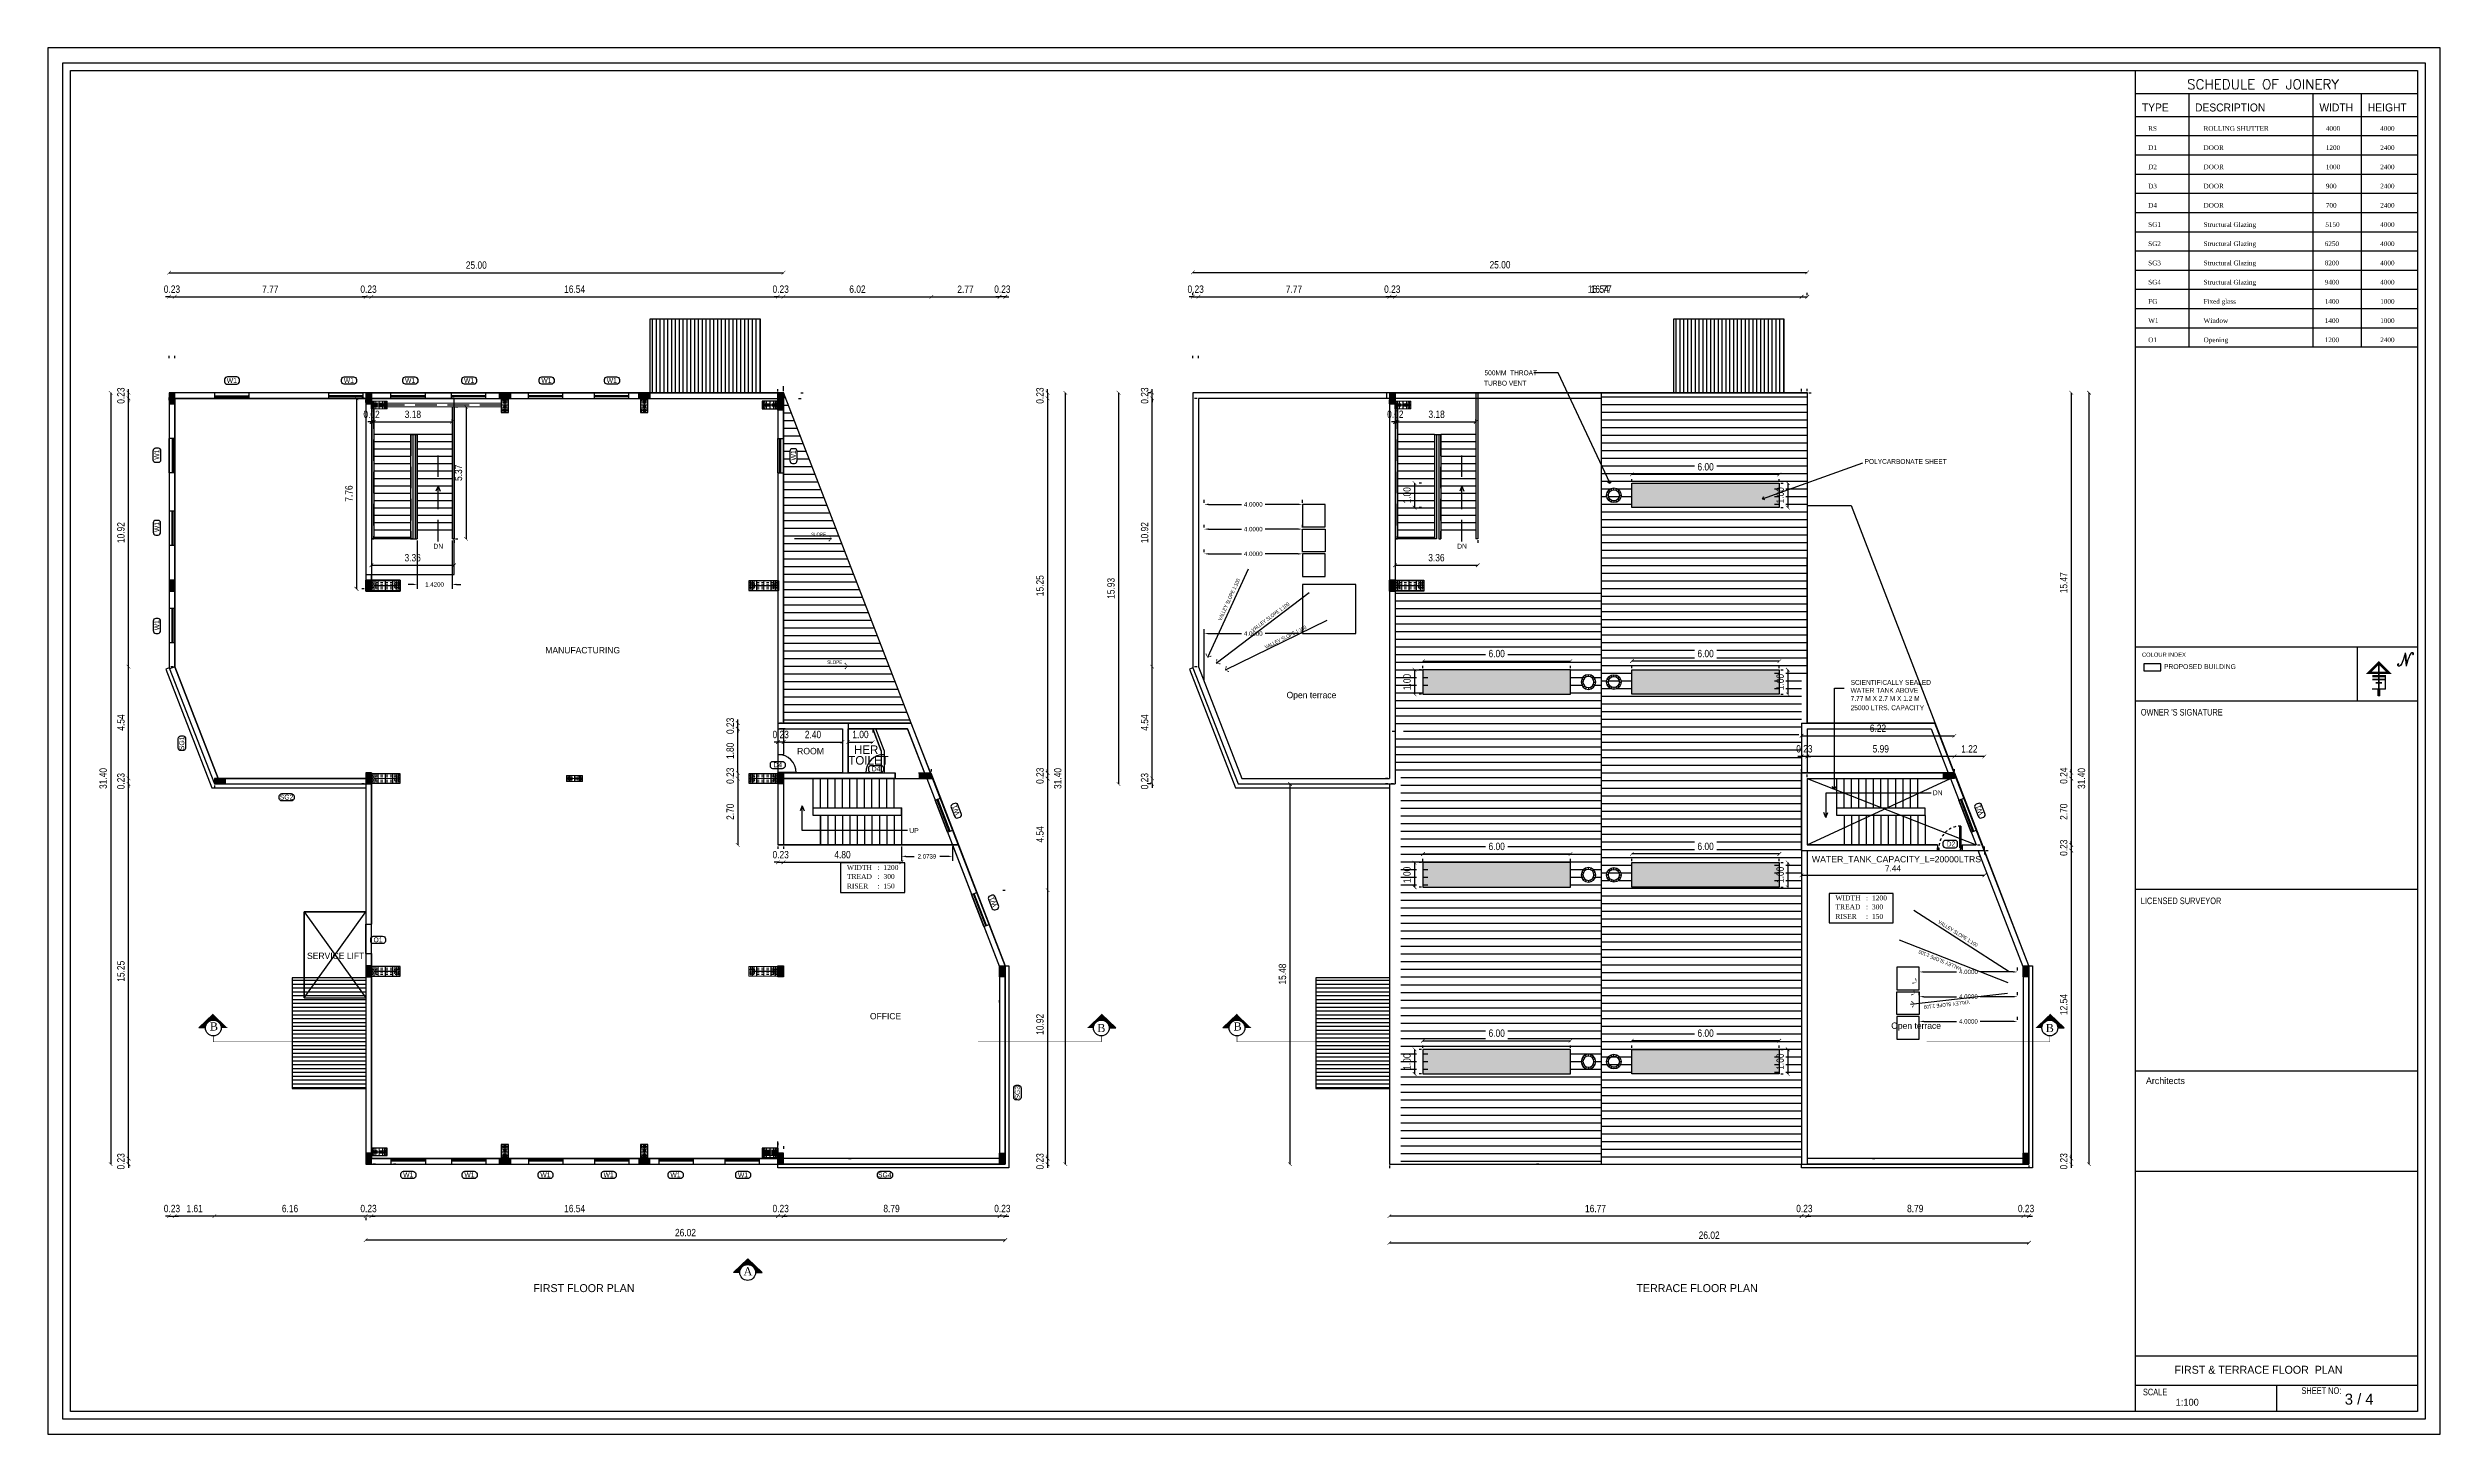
# Model space of a CAD drawing. Header units: metres. Extents: x 1422408 to 2267285, y 4015 to 80428.
# Drawn here: x 2267117.8 to 2267215.1, y 4025.8 to 4082.2 of the extents above; entities that cross this region are included whole.
import ezdxf
from ezdxf.enums import TextEntityAlignment as Align

# ---------------------------------------------------------------- set-up
doc = ezdxf.new("R2010")
doc.units = ezdxf.units.M
doc.header["$LTSCALE"] = 3.5
doc.header["$MEASUREMENT"] = 0
for name, pattern in [('ANIRUDHAN - RESI- EXE -GRD FLR PLAN-06.09.2012 (r1)$0$HIDDEN', [0.375, 0.25, -0.125]), ('CENTER2', [1.125, 0.75, -0.125, 0.125, -0.125]), ('CONTIN', [0]), ('DASHDOTX2', [2, 1, -0.5, 0, -0.5]), ('DOT2', [0.125, 0, -0.125]), ('HIDDEN', [0.375, 0.25, -0.125])]:
    doc.linetypes.add(name, pattern=pattern)
doc.layers.get('0').update_dxf_attribs({"linetype": 'CONTINUOUS'})
doc.layers.get('DEFPOINTS').update_dxf_attribs({"linetype": 'CONTINUOUS'})
for name, color, linetype, lineweight in [('1', 1, 'CONTIN', 18), ('BASEPLATE', 2, 'CONTINUOUS', 18), ('RCC COLUMN', 7, 'CONTINUOUS', 18), ('STEEL', 11, 'CONTINUOUS', 18), ('STIFFENER', 6, 'CONTINUOUS', 18)]:
    doc.layers.add(name, color=color, linetype=linetype, lineweight=lineweight)
for name, color, linetype in [('A-ANNO-TITLE', 7, 'CONTINUOUS'), ('ANIRUDHAN - RESI- EXE -GRD FLR PLAN-06.09.2012 (r1)$0$DOOR', 8, 'CONTINUOUS'), ('BLK_1_FLR_1_BLT_UP_AREA', 1, 'CONTINUOUS'), ('BLK_1_FLR_1_BLT_UP_AREA_DEDUCT', 1, 'CONTINUOUS'), ('BLK_1_FLR_1_CARPET_AREA', 10, 'CONTINUOUS'), ('BLK_1_FLR_1_EXIT_WIDTH_DOOR', 2, 'CONTINUOUS'), ('BLK_1_FLR_1_FIRESTAIR_1', 1, 'CONTINUOUS'), ('BLK_1_FLR_1_REGULAR_ROOM_1', 117, 'CONTINUOUS'), ('BLK_1_FLR_1_WATER_CLOSET', 223, 'CONTINUOUS'), ('BLK_1_FLR_2_ROOF_AREA', 54, 'CONTINUOUS'), ('BLK_1_LVL_1_BLDG_FOOT_PRINT', 1, 'CONTINUOUS'), ('BLK_1_TERRACESERVICE_UTILITYDISTANCE', 1, 'CONTINUOUS'), ('BOX', 8, 'CONTINUOUS'), ('centre', 8, 'DASHDOTX2'), ('CLINE', 250, 'DASHDOTX2'), ('COLUMN', 2, 'CONTINUOUS'), ('DIM', 41, 'CONTINUOUS'), ('DOOR', 8, 'CONTINUOUS'), ('FURN', 35, 'CONTINUOUS'), ('GD', 12, 'CONTINUOUS'), ('HAT', 15, 'CONTINUOUS'), ('HATCH', 15, 'CONTINUOUS'), ('ID', 3, 'CONTINUOUS'), ('norms', 4, 'CONTINUOUS'), ('RCCFOUNDATION', 250, 'CONTINUOUS'), ('rm no', 57, 'CONTINUOUS'), ('SOLAR_PANEL', 3, 'CONTINUOUS'), ('SOLAR_WATER_HEATER', 1, 'CONTINUOUS'), ('STEPS', 233, 'CONTINUOUS'), ('TEXT', 4, 'CONTINUOUS'), ('TEXT1', 7, 'CONTINUOUS'), ('TITLE', 7, 'CONTINUOUS'), ('TURBOVENT', 16, 'CONTINUOUS'), ('WALL', 125, 'CONTINUOUS'), ('WATER_TANK_CALCULATION', 150, 'CONTINUOUS'), ('WIN', 8, 'CONTINUOUS')]:
    doc.layers.add(name, color=color, linetype=linetype)
doc.styles.add('A', font='arial.ttf', dxfattribs={"width": 0.9, "height": 7.5})
doc.styles.add('DM', font='arial.ttf', dxfattribs={"width": 0.7, "height": 200})
doc.styles.add('ED', font='swiss.ttf')
doc.styles.add('GD', font='romantic.ttf')
doc.styles.add('ID', font='GOTHIC.TTF', dxfattribs={"width": 0.85})
doc.styles.add('J', font='GOTHIC.TTF', dxfattribs={"height": 3.75})
doc.styles.add('J2', font='swissel.ttf', dxfattribs={"height": 4.75})
doc.styles.add('J6', font='ROMANT', dxfattribs={"height": 7})
doc.styles.add('RM', font='dutcheb.ttf', dxfattribs={"width": 0.7, "height": 450})
doc.styles.add('SCRIPTC', font='scriptc_.ttf', dxfattribs={"height": 48})
doc.styles.add('USA TEXT', font='GOTHIC.TTF')
doc.dimstyles.new('1-100-ID', dxfattribs={"dimtxt": 0.3, "dimasz": 0.15, "dimexe": 0.1, "dimexo": 0.06, "dimgap": 0.15, "dimtad": 1, "dimzin": 3, "dimdsep": 46, "dimtxsty": 'ID', "dimblk": 'ARCHTICK', "dimcen": 0, "dimclrd": 252, "dimclre": 252, "dimclrt": 3, "dimadec": 0, "dimazin": 0, "dimtfac": 1, "dimtix": 1, "dimtmove": 2, "dimatfit": 3, "dimldrblk": 'OPEN90', "dimfxl": 0, "dimtolj": 1, "dimtzin": 0, "dimarcsym": 0})
doc.dimstyles.new('1-200-GD', dxfattribs={"dimtxt": 0.25, "dimasz": 0.15, "dimexe": 0.1, "dimexo": 0.06, "dimgap": 0.15, "dimtad": 1, "dimzin": 3, "dimdsep": 46, "dimtxsty": 'USA TEXT', "dimblk": 'ARCHTICK', "dimcen": 0, "dimclrd": 252, "dimclrt": 12, "dimadec": 0, "dimazin": 0, "dimtfac": 1, "dimtix": 1, "dimtmove": 2, "dimatfit": 3, "dimldrblk": 'OPEN90', "dimfxl": 0, "dimtolj": 1, "dimtzin": 0, "dimarcsym": 0})
doc.dimstyles.get("Standard").update_dxf_attribs({"dimtxt": 0.18, "dimasz": 0.18, "dimexe": 0.18, "dimexo": 0.0625, "dimgap": 0.09, "dimtad": 0, "dimtih": 1, "dimtoh": 1, "dimdec": 4, "dimzin": 0, "dimdsep": 46, "dimtxsty": 'Standard', "dimcen": 0.09, "dimadec": 0, "dimazin": 0, "dimtfac": 1, "dimtdec": 4, "dimtofl": 0, "dimtmove": 0, "dimatfit": 3, "dimfxl": 1, "dimtolj": 1, "dimtzin": 0, "dimarcsym": 0})

msp = doc.modelspace()

# ---------------------------------------------------------------- texts
at = {"style": 'SCRIPTC'}
msp.add_text('N', height=0.53846, dxfattribs=at).set_placement((2267213.68366, 4057.02852), align=Align.CENTER)
at = {"color": 3, "char_height": 0.33, "attachment_point": 5, "style": 'GD'}
for s, insert in [('{\\C6;B}', (2267124.50818, 4042.36143)), ('{\\C6;B}', (2267160.61982, 4042.29707)), ('{\\C6;B}', (2267166.1638, 4042.36143)), ('{\\C6;B}', (2267199.21149, 4042.29707)), ('{\\C6;A}', (2267146.23772, 4032.39698))]:
    msp.add_mtext(s, dxfattribs=dict(at, insert=insert))
at = {"layer": 'A-ANNO-TITLE', "color": 0, "style": 'USA TEXT'}
for s, height, p in [('ROOM', 0.2625, (2267148.24042, 4053.43977)), ('HER', 0.35, (2267150.55873, 4053.45211)), ('TOILET', 0.35, (2267150.32511, 4053.01848))]:
    msp.add_text(s, height=height, dxfattribs=at).set_placement(p)
at = {"layer": 'DIM', "style": 'DM', "width": 0.7}
for s, rotation, p in [('SLOPE', 0.6811135, (2267148.80824, 4062.30868)), ('VALLEY SLOPE 1:100', 65.3551883, (2267165.49317, 4058.85358)), ('VALLEY SLOPE 1:100', 36.3248226, (2267166.79131, 4058.4195)), ('VALLEY SLOPE 1:100', 26.7840939, (2267167.31963, 4057.71965)), ('SLOPE', 0.6811135, (2267149.46391, 4057.10981)), ('VALLEY SLOPE 1:100', 327.9400631, (2267194.64808, 4046.57596)), ('VALLEY SLOPE 1:100', 157.4808011, (2267195.63546, 4044.7648)), ('VALLEY SLOPE 1:100', 186.511153, (2267195.93561, 4043.42932))]:
    msp.add_text(s, height=0.15, rotation=rotation, dxfattribs=at).set_placement(p)
at = {"layer": 'DOOR', "style": 'DM', "width": 0.9}
msp.add_text('PROPOSED BUILDING', height=0.1996163, dxfattribs=at).set_placement((2267203.86089, 4056.90966))
at = {"layer": 'rm no', "style": 'USA TEXT'}
for tag, p in [('W1', (2267125.23898, 4068.55931)), ('W1', (2267130.00153, 4068.55931)), ('W1', (2267132.4932, 4068.55931)), ('W1', (2267134.89308, 4068.55931)), ('W1', (2267138.04066, 4068.55931)), ('W1', (2267140.70017, 4068.55931)), ('DN', (2267133.64144, 4061.80992)), ('DN', (2267175.29706, 4061.81023)), ('D4', (2267147.45054, 4052.9089)), ('D4', (2267151.45214, 4052.74603)), ('SG2', (2267127.46686, 4051.59484)), ('DN', (2267194.65282, 4051.77597)), ('UP', (2267152.99721, 4050.23522)), ('D2', (2267195.19236, 4049.69186)), ('O1', (2267131.18843, 4045.78802)), ('W1', (2267132.4178, 4036.22195)), ('W1', (2267134.90809, 4036.22195)), ('W1', (2267137.9994, 4036.22195)), ('W1', (2267140.57029, 4036.22195)), ('W1', (2267143.29171, 4036.22195)), ('W1', (2267146.03847, 4036.22195)), ('SG4', (2267151.80846, 4036.22195))]:
    msp.add_attdef(tag, text='L0-09W1', height=0.2, dxfattribs=at).set_placement(p, align=Align.CENTER)
for tag, rotation, p in [('W1', 90, (2267122.28412, 4065.63861)), ('W1', 90, (2267148.18879, 4065.60804)), ('W1', 90, (2267122.28412, 4062.69181)), ('W1', 90, (2267122.28412, 4058.69338)), ('SG1', 89.7844483, (2267123.29992, 4053.88737)), ('W1', 111.116436, (2267154.79474, 4051.20824)), ('W1', 111.116436, (2267196.45035, 4051.20824)), ('W1', 111.116436, (2267156.30947, 4047.46671)), ('SG3', 89.7844483, (2267157.29905, 4039.66342))]:
    msp.add_attdef(tag, text='L0-09W1', height=0.2, rotation=rotation, dxfattribs=at).set_placement(p, align=Align.CENTER)
at = {"layer": 'TEXT', "style": 'USA TEXT', "width": 0.8}
for s, p in [('500MM  THROAT', (2267176.21112, 4068.86727)), ('TURBO VENT', (2267176.19076, 4068.44758)), ('POLYCARBONATE SHEET', (2267191.67589, 4065.2593)), ('SCIENTIFICALLY SEALED', (2267191.10956, 4056.26532)), ('WATER TANK ABOVE', (2267191.10956, 4055.94326)), ('25000 LTRS. CAPACITY', (2267191.10956, 4055.23521)), ('7.77 M X 2.7 M X 1.2 M', (2267191.10956, 4055.61404))]:
    msp.add_text(s, height=0.2, dxfattribs=at).set_placement(p)
at = {"layer": 'TEXT', "style": 'RM'}
for s, p in [('WIDTH', (2267150.26723, 4048.73241)), (':', (2267151.51078, 4048.73241)), ('1200', (2267151.75461, 4048.73241)), ('TREAD', (2267150.26723, 4048.36695)), ('RISER', (2267150.26723, 4047.97713)), (':', (2267151.51078, 4048.36695)), (':', (2267151.51078, 4047.97713)), ('300', (2267151.75461, 4048.36695)), ('150', (2267151.75461, 4047.97713)), ('WIDTH', (2267190.49003, 4047.49527)), (':', (2267191.73357, 4047.49527)), ('1200', (2267191.9774, 4047.49527)), ('TREAD', (2267190.49003, 4047.12981)), ('RISER', (2267190.49003, 4046.73998)), (':', (2267191.73357, 4047.12981)), (':', (2267191.73357, 4046.73998)), ('300', (2267191.9774, 4047.12981)), ('150', (2267191.9774, 4046.73998))]:
    msp.add_text(s, height=0.2, dxfattribs=at).set_placement(p)
at = {"layer": 'TEXT1'}
for s, height, style, p in [('SCHEDULE OF JOINERY', 0.401887, 'J6', (2267204.79964, 4080.50873)), ('RS', 0.19, 'RM', (2267203.2184, 4078.82021)), ('ROLLING SHUTTER', 0.19, 'RM', (2267205.47167, 4078.82021)), ('4000', 0.19, 'RM', (2267210.44779, 4078.82021)), ('4000', 0.19, 'RM', (2267212.66138, 4078.82021)), ('D1', 0.19, 'RM', (2267203.2184, 4078.03798)), ('DOOR', 0.19, 'RM', (2267205.47167, 4078.03798)), ('1200', 0.19, 'RM', (2267210.44779, 4078.03798)), ('2400', 0.19, 'RM', (2267212.66138, 4078.03798)), ('D2', 0.19, 'RM', (2267203.2184, 4077.25575)), ('DOOR', 0.19, 'RM', (2267205.47167, 4077.25575)), ('1000', 0.19, 'RM', (2267210.44779, 4077.25575)), ('2400', 0.19, 'RM', (2267212.66138, 4077.25575)), ('D3', 0.19, 'RM', (2267203.2184, 4076.47352)), ('D4', 0.19, 'RM', (2267203.2184, 4075.6913)), ('DOOR', 0.19, 'RM', (2267205.47167, 4076.47352)), ('DOOR', 0.19, 'RM', (2267205.47167, 4075.6913)), ('900', 0.19, 'RM', (2267210.44779, 4076.47352)), ('700', 0.19, 'RM', (2267210.44779, 4075.6913)), ('2400', 0.19, 'RM', (2267212.66138, 4076.47352)), ('2400', 0.19, 'RM', (2267212.66138, 4075.6913)), ('SG1', 0.19, 'RM', (2267203.2184, 4074.90907)), ('Structural Glazing', 0.19, 'RM', (2267205.47167, 4074.90907)), ('5150', 0.19, 'RM', (2267210.42587, 4074.90907)), ('4000', 0.19, 'RM', (2267212.66138, 4074.90907)), ('SG2', 0.19, 'RM', (2267203.2184, 4074.12684)), ('Structural Glazing', 0.19, 'RM', (2267205.47167, 4074.12684)), ('6250', 0.19, 'RM', (2267210.40357, 4074.12684)), ('4000', 0.19, 'RM', (2267212.66138, 4074.12684)), ('SG3', 0.19, 'RM', (2267203.2184, 4073.34461)), ('Structural Glazing', 0.19, 'RM', (2267205.47167, 4073.34461)), ('8200', 0.19, 'RM', (2267210.40357, 4073.34461)), ('4000', 0.19, 'RM', (2267212.66138, 4073.34461)), ('FG', 0.19, 'RM', (2267203.2184, 4071.78016)), ('SG4', 0.19, 'RM', (2267203.2184, 4072.56238)), ('Fixed glass', 0.19, 'RM', (2267205.47167, 4071.78016)), ('Structural Glazing', 0.19, 'RM', (2267205.47167, 4072.56238)), ('9400', 0.19, 'RM', (2267210.40357, 4072.56238)), ('1400', 0.19, 'RM', (2267210.40357, 4071.78016)), ('4000', 0.19, 'RM', (2267212.66138, 4072.56238)), ('1000', 0.19, 'RM', (2267212.66138, 4071.78016)), ('W1', 0.19, 'RM', (2267203.2184, 4070.99793)), ('Window', 0.19, 'RM', (2267205.47167, 4070.99793)), ('1400', 0.19, 'RM', (2267210.40357, 4070.99793)), ('1000', 0.19, 'RM', (2267212.66138, 4070.99793)), ('O1', 0.19, 'RM', (2267203.2184, 4070.2157)), ('Opening', 0.19, 'RM', (2267205.47167, 4070.2157)), ('1200', 0.19, 'RM', (2267210.40357, 4070.2157)), ('2400', 0.19, 'RM', (2267212.66138, 4070.2157))]:
    msp.add_text(s, height=height, dxfattribs=dict(at, style=style)).set_placement(p)
at = {"layer": 'TEXT1', "style": 'J2', "width": 0.96}
for s, height, p in [('Open terrace', 0.2584592, (2267168.15837, 4055.72343)), ('SERVICE LIFT', 0.2584592, (2267128.30047, 4045.10812)), ('Open terrace', 0.2584592, (2267192.76262, 4042.26494)), ('FIRST FLOOR PLAN', 0.323074, (2267137.50733, 4031.54904)), ('TERRACE FLOOR PLAN', 0.323074, (2267182.39397, 4031.54904)), ('FIRST & TERRACE FLOOR  PLAN', 0.323074, (2267204.28919, 4028.22568))]:
    msp.add_text(s, height=height, dxfattribs=at).set_placement(p)
for tag, p in [('MANUFACTURING', (2267139.51732, 4057.54658)), ('OFFICE', (2267151.83997, 4042.653))]:
    msp.add_attdef(tag, text='L0-09W1', height=0.258459, dxfattribs=at).set_placement(p, align=Align.CENTER)
at = {"layer": 'TITLE', "color": 5, "style": 'J', "width": 0.96}
for s, height, p in [('TYPE', 0.325921, (2267202.96116, 4079.60528)), ('DESCRIPTION', 0.3259213, (2267205.12346, 4079.60528)), ('WIDTH', 0.325921, (2267210.1834, 4079.60528)), ('HEIGHT', 0.325921, (2267212.15612, 4079.60528))]:
    msp.add_text(s, height=height, dxfattribs=at).set_placement(p)
at = {"layer": 'TITLE', "color": 3, "style": 'A'}
for s, height, width, p in [('COLOUR INDEX', 0.1682677, 0.8, (2267202.96457, 4057.41106)), ("OWNER 'S SIGNATURE", 0.2692283, 0.8, (2267202.91678, 4055.01697)), ('LICENSED SURVEYOR', 0.2692283, 0.8, (2267202.91678, 4047.34129)), ('Architects', 0.269228, 0.96, (2267203.12643, 4040.01619)), ('SCALE', 0.269228, 0.8, (2267203.00391, 4027.34752)), ('SHEET NO: ', 0.269228, 0.8, (2267209.45428, 4027.40483))]:
    msp.add_text(s, height=height, dxfattribs=dict(at, width=width)).set_placement(p)
at = {"layer": 'TITLE', "color": 2, "style": 'A', "width": 0.96}
for s, height, p in [('1:100', 0.280446, (2267204.33599, 4026.9259)), ('3 / 4', 0.448714, (2267211.21734, 4026.96751))]:
    msp.add_text(s, height=height, dxfattribs=at).set_placement(p)
at = {"layer": 'WATER_TANK_CALCULATION', "linetype": 'ByBlock', "insert": (2267189.53295, 4049.29589), "char_height": 0.2537879, "attachment_point": 1, "style": 'ED'}
msp.add_mtext_dynamic_manual_height_columns('WATER_TANK_CAPACITY_L=20000LTRS', width=6.8667001, gutter_width=1.26894, heights=[0], dxfattribs=at)

# ---------------------------------------------------------------- blocks, each defined once
blk = doc.blocks.new('window')
at = {"layer": 'DIM', "color": 9}
for p, q in [((1380, 160), (20, 160)), ((1380, 123), (20, 123)), ((1370, 153), (33, 153)), ((1370, 131), (48, 131))]:
    blk.add_line(p, q, dxfattribs=at)
at = {"layer": 'DIM'}
for p, q in [((48, 153), (56, 146)), ((1352, 146), (48, 146)), ((1352, 139), (48, 139)), ((48, 131), (56, 139)), ((1352, 153), (1344, 146)), ((1352, 131), (1344, 139))]:
    blk.add_line(p, q, dxfattribs=at)
at = {"layer": 'DIM', "color": 9}
for points in [[(0, 123), (20, 123), (20, 160), (0, 160)], [(1400, 123), (1380, 123), (1380, 160), (1400, 160)]]:
    blk.add_lwpolyline(points, close=True, dxfattribs=at)
at = {"layer": 'DIM'}
for points in [[(20, 153), (20, 144, -1), (20, 140), (20, 132), (23, 132), (23, 130), (30, 130), (30, 131), (33, 131), (48, 131), (48, 153), (30, 153), (30, 155), (23, 155), (23, 153)], [(1380, 153), (1380, 144, 1), (1380, 140), (1380, 132), (1377, 132), (1377, 130), (1370, 130), (1370, 131), (1367, 131), (1352, 131), (1352, 153), (1370, 153), (1370, 155), (1377, 155), (1377, 153)]]:
    blk.add_lwpolyline(points, format="xyb", close=True, dxfattribs=at)
at = {"layer": 'WIN'}
for points in [[(0, 230), (1400, 230)], [(0, 0), (1400, 0)]]:
    blk.add_lwpolyline(points, dxfattribs=at)
blk = doc.blocks.new('_ArchTick')
at = {"color": 0, "linetype": 'ByBlock', "const_width": 0.15}
blk.add_lwpolyline([(-0.5, -0.5), (0.5, 0.5)], dxfattribs=at)
blk = doc.blocks.new('*D284')
at = {"layer": 'DEFPOINTS', "color": 0, "ltscale": 400, "transparency": 16777216}
for p in [(2267168.299, 4052.231), (2267172.573, 4052.231), (2267178.487, 4036.756)]:
    blk.add_point(p, dxfattribs=at)
at = {"layer": 'ID', "color": 252, "linetype": 'DOT2', "lineweight": -2, "ltscale": 400, "transparency": 16777216}
for p, q in [((2267172.513, 4052.231), (2267168.199, 4052.231)), ((2267178.427, 4036.756), (2267168.199, 4036.756))]:
    blk.add_line(p, q, dxfattribs=at)
at = {"layer": 'ID', "color": 252, "lineweight": -2, "ltscale": 400, "transparency": 16777216}
blk.add_line((2267168.299, 4036.756), (2267168.299, 4052.231), dxfattribs=at)
at = {"layer": 'ID', "color": 252, "lineweight": -2, "ltscale": 400, "transparency": 16777216, "xscale": 0.15, "yscale": 0.15, "zscale": 0.15}
for p, rotation in [((2267168.299, 4052.231), 90), ((2267168.299, 4036.756), 270)]:
    blk.add_blockref('_ArchTick', p, dxfattribs=dict(at, rotation=rotation))
at = {"layer": 'ID', "color": 3, "ltscale": 400, "transparency": 16777216, "insert": (2267167.991, 4044.494), "char_height": 0.3, "attachment_point": 5, "rotation": 90, "style": 'ID'}
blk.add_mtext('\\A1;15.48', dxfattribs=at)
blk = doc.blocks.new('_Open90')
at = {"color": 0, "linetype": 'ByBlock', "lineweight": -2}
for p, q in [((0, 0), (-1, 0)), ((-0.5, 0.5), (0, 0)), ((0, 0), (-0.5, -0.5))]:
    blk.add_line(p, q, dxfattribs=at)
blk = doc.blocks.new('*D285')
at = {"layer": 'DEFPOINTS', "color": 0, "ltscale": 400, "transparency": 16777216}
for p in [(2267162.69, 4052.461), (2267172.343, 4052.461), (2267172.343, 4052.231)]:
    blk.add_point(p, dxfattribs=at)
at = {"layer": 'ID', "color": 252, "lineweight": -2, "ltscale": 400, "transparency": 16777216}
for p, q in [((2267162.69, 4052.461), (2267162.69, 4052.611)), ((2267162.69, 4052.231), (2267162.69, 4052.461)), ((2267162.69, 4052.231), (2267162.69, 4052.081))]:
    blk.add_line(p, q, dxfattribs=at)
at = {"layer": 'ID', "color": 252, "linetype": 'DOT2', "lineweight": -2, "ltscale": 400, "transparency": 16777216}
for p, q in [((2267172.283, 4052.461), (2267162.59, 4052.461)), ((2267172.283, 4052.231), (2267162.59, 4052.231))]:
    blk.add_line(p, q, dxfattribs=at)
at = {"layer": 'ID', "color": 252, "lineweight": -2, "ltscale": 400, "transparency": 16777216, "xscale": 0.15, "yscale": 0.15, "zscale": 0.15}
for p, rotation in [((2267162.69, 4052.461), 270), ((2267162.69, 4052.231), 90)]:
    blk.add_blockref('_ArchTick', p, dxfattribs=dict(at, rotation=rotation))
at = {"layer": 'ID', "color": 3, "ltscale": 400, "transparency": 16777216, "insert": (2267162.382, 4052.346), "char_height": 0.3, "attachment_point": 5, "rotation": 90, "style": 'ID'}
blk.add_mtext('\\A1;0.23', dxfattribs=at)
blk = doc.blocks.new('*D286')
at = {"layer": 'DEFPOINTS', "color": 0, "ltscale": 400, "transparency": 16777216}
for p in [(2267162.69, 4057.003), (2267164.573, 4057.003), (2267172.343, 4052.461)]:
    blk.add_point(p, dxfattribs=at)
at = {"layer": 'ID', "color": 252, "linetype": 'DOT2', "lineweight": -2, "ltscale": 400, "transparency": 16777216}
for p, q in [((2267164.513, 4057.003), (2267162.59, 4057.003)), ((2267172.283, 4052.461), (2267162.59, 4052.461))]:
    blk.add_line(p, q, dxfattribs=at)
at = {"layer": 'ID', "color": 252, "lineweight": -2, "ltscale": 400, "transparency": 16777216}
blk.add_line((2267162.69, 4052.461), (2267162.69, 4057.003), dxfattribs=at)
at = {"layer": 'ID', "color": 252, "lineweight": -2, "ltscale": 400, "transparency": 16777216, "xscale": 0.15, "yscale": 0.15, "zscale": 0.15}
for p, rotation in [((2267162.69, 4057.003), 90), ((2267162.69, 4052.461), 270)]:
    blk.add_blockref('_ArchTick', p, dxfattribs=dict(at, rotation=rotation))
at = {"layer": 'ID', "color": 3, "ltscale": 400, "transparency": 16777216, "insert": (2267162.382, 4054.732), "char_height": 0.3, "attachment_point": 5, "rotation": 90, "style": 'ID'}
blk.add_mtext('\\A1;4.54', dxfattribs=at)
blk = doc.blocks.new('*D287')
at = {"layer": 'DEFPOINTS', "color": 0, "ltscale": 400, "transparency": 16777216}
for p in [(2267162.69, 4067.926), (2267164.573, 4067.926), (2267164.573, 4057.003)]:
    blk.add_point(p, dxfattribs=at)
at = {"layer": 'ID', "color": 252, "linetype": 'DOT2', "lineweight": -2, "ltscale": 400, "transparency": 16777216}
for p, q in [((2267164.513, 4067.926), (2267162.59, 4067.926)), ((2267164.513, 4057.003), (2267162.59, 4057.003))]:
    blk.add_line(p, q, dxfattribs=at)
at = {"layer": 'ID', "color": 252, "lineweight": -2, "ltscale": 400, "transparency": 16777216}
blk.add_line((2267162.69, 4057.003), (2267162.69, 4067.926), dxfattribs=at)
at = {"layer": 'ID', "color": 252, "lineweight": -2, "ltscale": 400, "transparency": 16777216, "xscale": 0.15, "yscale": 0.15, "zscale": 0.15}
for p, rotation in [((2267162.69, 4067.926), 90), ((2267162.69, 4057.003), 270)]:
    blk.add_blockref('_ArchTick', p, dxfattribs=dict(at, rotation=rotation))
at = {"layer": 'ID', "color": 3, "ltscale": 400, "transparency": 16777216, "insert": (2267162.382, 4062.464), "char_height": 0.3, "attachment_point": 5, "rotation": 90, "style": 'ID'}
blk.add_mtext('\\A1;10.92', dxfattribs=at)
blk = doc.blocks.new('*D288')
at = {"layer": 'DEFPOINTS', "color": 0, "ltscale": 400, "transparency": 16777216}
for p in [(2267162.69, 4068.156), (2267170.843, 4068.156), (2267170.843, 4067.926)]:
    blk.add_point(p, dxfattribs=at)
at = {"layer": 'ID', "color": 252, "linetype": 'DOT2', "lineweight": -2, "ltscale": 400, "transparency": 16777216}
for p, q in [((2267170.783, 4068.156), (2267162.59, 4068.156)), ((2267170.783, 4067.926), (2267162.59, 4067.926))]:
    blk.add_line(p, q, dxfattribs=at)
at = {"layer": 'ID', "color": 252, "lineweight": -2, "ltscale": 400, "transparency": 16777216}
for p, q in [((2267162.69, 4068.156), (2267162.69, 4068.306)), ((2267162.69, 4067.926), (2267162.69, 4068.156)), ((2267162.69, 4067.926), (2267162.69, 4067.776))]:
    blk.add_line(p, q, dxfattribs=at)
at = {"layer": 'ID', "color": 252, "lineweight": -2, "ltscale": 400, "transparency": 16777216, "xscale": 0.15, "yscale": 0.15, "zscale": 0.15}
for p, rotation in [((2267162.69, 4068.156), 270), ((2267162.69, 4067.926), 90)]:
    blk.add_blockref('_ArchTick', p, dxfattribs=dict(at, rotation=rotation))
at = {"layer": 'ID', "color": 3, "ltscale": 400, "transparency": 16777216, "insert": (2267162.382, 4068.041), "char_height": 0.3, "attachment_point": 5, "rotation": 90, "style": 'ID'}
blk.add_mtext('\\A1;0.23', dxfattribs=at)
blk = doc.blocks.new('*D289')
at = {"layer": 'DEFPOINTS', "color": 0, "ltscale": 400, "transparency": 16777216}
for p in [(2267189.343, 4068.156), (2267194.361, 4052.686), (2267200.087, 4052.686)]:
    blk.add_point(p, dxfattribs=at)
at = {"layer": 'ID', "color": 252, "linetype": 'DOT2', "lineweight": -2, "ltscale": 400, "transparency": 16777216}
for p, q in [((2267189.403, 4068.156), (2267200.187, 4068.156)), ((2267194.421, 4052.686), (2267200.187, 4052.686))]:
    blk.add_line(p, q, dxfattribs=at)
at = {"layer": 'ID', "color": 252, "lineweight": -2, "ltscale": 400, "transparency": 16777216}
blk.add_line((2267200.087, 4068.156), (2267200.087, 4052.686), dxfattribs=at)
at = {"layer": 'ID', "color": 252, "lineweight": -2, "ltscale": 400, "transparency": 16777216, "xscale": 0.15, "yscale": 0.15, "zscale": 0.15}
for p, rotation in [((2267200.087, 4068.156), 90), ((2267200.087, 4052.686), 270)]:
    blk.add_blockref('_ArchTick', p, dxfattribs=dict(at, rotation=rotation))
at = {"layer": 'ID', "color": 3, "ltscale": 400, "transparency": 16777216, "insert": (2267199.78, 4060.421), "char_height": 0.3, "attachment_point": 5, "rotation": 90, "style": 'ID'}
blk.add_mtext('\\A1;15.47', dxfattribs=at)
blk = doc.blocks.new('*D290')
at = {"layer": 'DEFPOINTS', "color": 0, "ltscale": 400, "transparency": 16777216}
for p in [(2267194.361, 4052.686), (2267194.882, 4052.451), (2267200.087, 4052.451)]:
    blk.add_point(p, dxfattribs=at)
at = {"layer": 'ID', "color": 252, "linetype": 'DOT2', "lineweight": -2, "ltscale": 400, "transparency": 16777216}
for p, q in [((2267194.421, 4052.686), (2267200.187, 4052.686)), ((2267194.942, 4052.451), (2267200.187, 4052.451))]:
    blk.add_line(p, q, dxfattribs=at)
at = {"layer": 'ID', "color": 252, "lineweight": -2, "ltscale": 400, "transparency": 16777216}
for p, q in [((2267200.087, 4052.686), (2267200.087, 4052.836)), ((2267200.087, 4052.686), (2267200.087, 4052.451)), ((2267200.087, 4052.451), (2267200.087, 4052.301))]:
    blk.add_line(p, q, dxfattribs=at)
at = {"layer": 'ID', "color": 252, "lineweight": -2, "ltscale": 400, "transparency": 16777216, "xscale": 0.15, "yscale": 0.15, "zscale": 0.15}
for p, rotation in [((2267200.087, 4052.686), 270), ((2267200.087, 4052.451), 90)]:
    blk.add_blockref('_ArchTick', p, dxfattribs=dict(at, rotation=rotation))
at = {"layer": 'ID', "color": 3, "ltscale": 400, "transparency": 16777216, "insert": (2267199.78, 4052.569), "char_height": 0.3, "attachment_point": 5, "rotation": 90, "style": 'ID'}
blk.add_mtext('\\A1;0.24', dxfattribs=at)
blk = doc.blocks.new('*D291')
at = {"layer": 'DEFPOINTS', "color": 0, "ltscale": 400, "transparency": 16777216}
for p in [(2267194.882, 4052.451), (2267196.217, 4049.751), (2267200.087, 4049.751)]:
    blk.add_point(p, dxfattribs=at)
at = {"layer": 'ID', "color": 252, "linetype": 'DOT2', "lineweight": -2, "ltscale": 400, "transparency": 16777216}
for p, q in [((2267194.942, 4052.451), (2267200.187, 4052.451)), ((2267196.277, 4049.751), (2267200.187, 4049.751))]:
    blk.add_line(p, q, dxfattribs=at)
at = {"layer": 'ID', "color": 252, "lineweight": -2, "ltscale": 400, "transparency": 16777216}
blk.add_line((2267200.087, 4052.451), (2267200.087, 4049.751), dxfattribs=at)
at = {"layer": 'ID', "color": 252, "lineweight": -2, "ltscale": 400, "transparency": 16777216, "xscale": 0.15, "yscale": 0.15, "zscale": 0.15}
for p, rotation in [((2267200.087, 4052.451), 90), ((2267200.087, 4049.751), 270)]:
    blk.add_blockref('_ArchTick', p, dxfattribs=dict(at, rotation=rotation))
at = {"layer": 'ID', "color": 3, "ltscale": 400, "transparency": 16777216, "insert": (2267199.78, 4051.101), "char_height": 0.3, "attachment_point": 5, "rotation": 90, "style": 'ID'}
blk.add_mtext('\\A1;2.70', dxfattribs=at)
blk = doc.blocks.new('*D292')
at = {"layer": 'DEFPOINTS', "color": 0, "ltscale": 400, "transparency": 16777216}
for p in [(2267196.552, 4049.521), (2267191.934, 4036.986), (2267200.087, 4036.986)]:
    blk.add_point(p, dxfattribs=at)
at = {"layer": 'ID', "color": 252, "linetype": 'DOT2', "lineweight": -2, "ltscale": 400, "transparency": 16777216}
for p, q in [((2267196.612, 4049.521), (2267200.187, 4049.521)), ((2267191.994, 4036.986), (2267200.187, 4036.986))]:
    blk.add_line(p, q, dxfattribs=at)
at = {"layer": 'ID', "color": 252, "lineweight": -2, "ltscale": 400, "transparency": 16777216}
blk.add_line((2267200.087, 4049.521), (2267200.087, 4036.986), dxfattribs=at)
at = {"layer": 'ID', "color": 252, "lineweight": -2, "ltscale": 400, "transparency": 16777216, "xscale": 0.15, "yscale": 0.15, "zscale": 0.15}
for p, rotation in [((2267200.087, 4049.521), 90), ((2267200.087, 4036.986), 270)]:
    blk.add_blockref('_ArchTick', p, dxfattribs=dict(at, rotation=rotation))
at = {"layer": 'ID', "color": 3, "ltscale": 400, "transparency": 16777216, "insert": (2267199.78, 4043.254), "char_height": 0.3, "attachment_point": 5, "rotation": 90, "style": 'ID'}
blk.add_mtext('\\A1;12.54', dxfattribs=at)
blk = doc.blocks.new('*D293')
at = {"layer": 'DEFPOINTS', "color": 0, "ltscale": 400, "transparency": 16777216}
for p in [(2267191.934, 4036.986), (2267191.934, 4036.756), (2267200.087, 4036.756)]:
    blk.add_point(p, dxfattribs=at)
at = {"layer": 'ID', "color": 252, "linetype": 'DOT2', "lineweight": -2, "ltscale": 400, "transparency": 16777216}
for p, q in [((2267191.994, 4036.986), (2267200.187, 4036.986)), ((2267191.994, 4036.756), (2267200.187, 4036.756))]:
    blk.add_line(p, q, dxfattribs=at)
at = {"layer": 'ID', "color": 252, "lineweight": -2, "ltscale": 400, "transparency": 16777216}
for p, q in [((2267200.087, 4036.986), (2267200.087, 4037.136)), ((2267200.087, 4036.986), (2267200.087, 4036.756)), ((2267200.087, 4036.756), (2267200.087, 4036.606))]:
    blk.add_line(p, q, dxfattribs=at)
at = {"layer": 'ID', "color": 252, "lineweight": -2, "ltscale": 400, "transparency": 16777216, "xscale": 0.15, "yscale": 0.15, "zscale": 0.15}
for p, rotation in [((2267200.087, 4036.986), 270), ((2267200.087, 4036.756), 90)]:
    blk.add_blockref('_ArchTick', p, dxfattribs=dict(at, rotation=rotation))
at = {"layer": 'ID', "color": 3, "ltscale": 400, "transparency": 16777216, "insert": (2267199.78, 4036.871), "char_height": 0.3, "attachment_point": 5, "rotation": 90, "style": 'ID'}
blk.add_mtext('\\A1;0.23', dxfattribs=at)
blk = doc.blocks.new('*D294')
at = {"layer": 'DEFPOINTS', "color": 0, "ltscale": 400, "transparency": 16777216}
for p in [(2267189.142, 4068.156), (2267200.811, 4068.156), (2267189.142, 4036.756)]:
    blk.add_point(p, dxfattribs=at)
at = {"layer": 'ID', "color": 252, "linetype": 'DOT2', "lineweight": -2, "ltscale": 400, "transparency": 16777216}
for p, q in [((2267189.202, 4068.156), (2267200.911, 4068.156)), ((2267189.202, 4036.756), (2267200.911, 4036.756))]:
    blk.add_line(p, q, dxfattribs=at)
at = {"layer": 'ID', "color": 252, "lineweight": -2, "ltscale": 400, "transparency": 16777216}
blk.add_line((2267200.811, 4036.756), (2267200.811, 4068.156), dxfattribs=at)
at = {"layer": 'ID', "color": 252, "lineweight": -2, "ltscale": 400, "transparency": 16777216, "xscale": 0.15, "yscale": 0.15, "zscale": 0.15}
for p, rotation in [((2267200.811, 4068.156), 90), ((2267200.811, 4036.756), 270)]:
    blk.add_blockref('_ArchTick', p, dxfattribs=dict(at, rotation=rotation))
at = {"layer": 'ID', "color": 3, "ltscale": 400, "transparency": 16777216, "insert": (2267200.503, 4052.456), "char_height": 0.3, "attachment_point": 5, "rotation": 90, "style": 'ID'}
blk.add_mtext('\\A1;31.40', dxfattribs=at)
blk = doc.blocks.new('*D295')
at = {"layer": 'DEFPOINTS', "color": 0, "ltscale": 400, "transparency": 16777216}
for p in [(2267198.134, 4037.206), (2267198.364, 4037.206), (2267198.134, 4034.641)]:
    blk.add_point(p, dxfattribs=at)
at = {"layer": 'ID', "color": 252, "linetype": 'DOT2', "lineweight": -2, "ltscale": 400, "transparency": 16777216}
for p, q in [((2267198.134, 4037.146), (2267198.134, 4034.541)), ((2267198.364, 4037.146), (2267198.364, 4034.541))]:
    blk.add_line(p, q, dxfattribs=at)
at = {"layer": 'ID', "color": 252, "lineweight": -2, "ltscale": 400, "transparency": 16777216}
for p, q in [((2267198.134, 4034.641), (2267197.984, 4034.641)), ((2267198.364, 4034.641), (2267198.134, 4034.641)), ((2267198.364, 4034.641), (2267198.514, 4034.641))]:
    blk.add_line(p, q, dxfattribs=at)
at = {"layer": 'ID', "color": 252, "lineweight": -2, "ltscale": 400, "transparency": 16777216, "xscale": 0.15, "yscale": 0.15, "zscale": 0.15}
blk.add_blockref('_ArchTick', (2267198.134, 4034.641), dxfattribs=at)
at = {"layer": 'ID', "color": 252, "lineweight": -2, "ltscale": 400, "transparency": 16777216, "xscale": 0.15, "yscale": 0.15, "zscale": 0.15, "rotation": 180}
blk.add_blockref('_ArchTick', (2267198.364, 4034.641), dxfattribs=at)
at = {"layer": 'ID', "color": 3, "ltscale": 400, "transparency": 16777216, "insert": (2267198.249, 4034.949), "char_height": 0.3, "attachment_point": 5, "style": 'ID'}
blk.add_mtext('\\A1;0.23', dxfattribs=at)
blk = doc.blocks.new('*D296')
at = {"layer": 'DEFPOINTS', "color": 0, "ltscale": 400, "transparency": 16777216}
for p in [(2267189.343, 4037.544), (2267198.134, 4037.206), (2267189.343, 4034.641)]:
    blk.add_point(p, dxfattribs=at)
at = {"layer": 'ID', "color": 252, "linetype": 'DOT2', "lineweight": -2, "ltscale": 400, "transparency": 16777216}
for p, q in [((2267189.343, 4037.484), (2267189.343, 4034.541)), ((2267198.134, 4037.146), (2267198.134, 4034.541))]:
    blk.add_line(p, q, dxfattribs=at)
at = {"layer": 'ID', "color": 252, "lineweight": -2, "ltscale": 400, "transparency": 16777216}
blk.add_line((2267198.134, 4034.641), (2267189.343, 4034.641), dxfattribs=at)
at = {"layer": 'ID', "color": 252, "lineweight": -2, "ltscale": 400, "transparency": 16777216, "xscale": 0.15, "yscale": 0.15, "zscale": 0.15, "rotation": 180}
blk.add_blockref('_ArchTick', (2267189.343, 4034.641), dxfattribs=at)
at = {"layer": 'ID', "color": 252, "lineweight": -2, "ltscale": 400, "transparency": 16777216, "xscale": 0.15, "yscale": 0.15, "zscale": 0.15}
blk.add_blockref('_ArchTick', (2267198.134, 4034.641), dxfattribs=at)
at = {"layer": 'ID', "color": 3, "ltscale": 400, "transparency": 16777216, "insert": (2267193.738, 4034.949), "char_height": 0.3, "attachment_point": 5, "style": 'ID'}
blk.add_mtext('\\A1;8.79', dxfattribs=at)
blk = doc.blocks.new('*D297')
at = {"layer": 'DEFPOINTS', "color": 0, "ltscale": 400, "transparency": 16777216}
for p in [(2267172.343, 4038.508), (2267189.113, 4037.684), (2267172.343, 4034.641)]:
    blk.add_point(p, dxfattribs=at)
at = {"layer": 'ID', "color": 252, "linetype": 'DOT2', "lineweight": -2, "ltscale": 400, "transparency": 16777216}
for p, q in [((2267172.343, 4038.448), (2267172.343, 4034.541)), ((2267189.113, 4037.624), (2267189.113, 4034.541))]:
    blk.add_line(p, q, dxfattribs=at)
at = {"layer": 'ID', "color": 252, "lineweight": -2, "ltscale": 400, "transparency": 16777216}
blk.add_line((2267189.113, 4034.641), (2267172.343, 4034.641), dxfattribs=at)
at = {"layer": 'ID', "color": 252, "lineweight": -2, "ltscale": 400, "transparency": 16777216, "xscale": 0.15, "yscale": 0.15, "zscale": 0.15, "rotation": 180}
blk.add_blockref('_ArchTick', (2267172.343, 4034.641), dxfattribs=at)
at = {"layer": 'ID', "color": 252, "lineweight": -2, "ltscale": 400, "transparency": 16777216, "xscale": 0.15, "yscale": 0.15, "zscale": 0.15}
blk.add_blockref('_ArchTick', (2267189.113, 4034.641), dxfattribs=at)
at = {"layer": 'ID', "color": 3, "ltscale": 400, "transparency": 16777216, "insert": (2267180.728, 4034.949), "char_height": 0.3, "attachment_point": 5, "style": 'ID'}
blk.add_mtext('\\A1;16.77', dxfattribs=at)
blk = doc.blocks.new('*D298')
at = {"layer": 'DEFPOINTS', "color": 0, "ltscale": 400, "transparency": 16777216}
for p in [(2267164.573, 4072.064), (2267164.343, 4069.499), (2267164.573, 4069.499)]:
    blk.add_point(p, dxfattribs=at)
at = {"layer": 'ID', "color": 252, "lineweight": -2, "ltscale": 400, "transparency": 16777216}
for p, q in [((2267164.343, 4072.064), (2267164.193, 4072.064)), ((2267164.343, 4072.064), (2267164.573, 4072.064)), ((2267164.573, 4072.064), (2267164.723, 4072.064))]:
    blk.add_line(p, q, dxfattribs=at)
at = {"layer": 'ID', "color": 252, "linetype": 'DOT2', "lineweight": -2, "ltscale": 400, "transparency": 16777216}
for p, q in [((2267164.343, 4069.559), (2267164.343, 4072.164)), ((2267164.573, 4069.559), (2267164.573, 4072.164))]:
    blk.add_line(p, q, dxfattribs=at)
at = {"layer": 'ID', "color": 252, "lineweight": -2, "ltscale": 400, "transparency": 16777216, "xscale": 0.15, "yscale": 0.15, "zscale": 0.15}
blk.add_blockref('_ArchTick', (2267164.343, 4072.064), dxfattribs=at)
at = {"layer": 'ID', "color": 252, "lineweight": -2, "ltscale": 400, "transparency": 16777216, "xscale": 0.15, "yscale": 0.15, "zscale": 0.15, "rotation": 180}
blk.add_blockref('_ArchTick', (2267164.573, 4072.064), dxfattribs=at)
at = {"layer": 'ID', "color": 3, "ltscale": 400, "transparency": 16777216, "insert": (2267164.458, 4072.371), "char_height": 0.3, "attachment_point": 5, "style": 'ID'}
blk.add_mtext('\\A1;0.23', dxfattribs=at)
blk = doc.blocks.new('*D299')
at = {"layer": 'DEFPOINTS', "color": 0, "ltscale": 400, "transparency": 16777216}
for p in [(2267172.343, 4072.064), (2267164.573, 4069.499), (2267172.343, 4067.706)]:
    blk.add_point(p, dxfattribs=at)
at = {"layer": 'ID', "color": 252, "linetype": 'DOT2', "lineweight": -2, "ltscale": 400, "transparency": 16777216}
for p, q in [((2267164.573, 4069.559), (2267164.573, 4072.164)), ((2267172.343, 4067.766), (2267172.343, 4072.164))]:
    blk.add_line(p, q, dxfattribs=at)
at = {"layer": 'ID', "color": 252, "lineweight": -2, "ltscale": 400, "transparency": 16777216}
blk.add_line((2267164.573, 4072.064), (2267172.343, 4072.064), dxfattribs=at)
at = {"layer": 'ID', "color": 252, "lineweight": -2, "ltscale": 400, "transparency": 16777216, "xscale": 0.15, "yscale": 0.15, "zscale": 0.15, "rotation": 180}
blk.add_blockref('_ArchTick', (2267164.573, 4072.064), dxfattribs=at)
at = {"layer": 'ID', "color": 252, "lineweight": -2, "ltscale": 400, "transparency": 16777216, "xscale": 0.15, "yscale": 0.15, "zscale": 0.15}
blk.add_blockref('_ArchTick', (2267172.343, 4072.064), dxfattribs=at)
at = {"layer": 'ID', "color": 3, "ltscale": 400, "transparency": 16777216, "insert": (2267168.458, 4072.367), "char_height": 0.3, "attachment_point": 5, "style": 'ID'}
blk.add_mtext('\\A1;7.77', dxfattribs=at)
blk = doc.blocks.new('*D300')
at = {"layer": 'DEFPOINTS', "color": 0, "ltscale": 400, "transparency": 16777216}
for p in [(2267189.343, 4072.064), (2267189.343, 4068.156), (2267172.573, 4067.566)]:
    blk.add_point(p, dxfattribs=at)
at = {"layer": 'ID', "color": 252, "linetype": 'DOT2', "lineweight": -2, "ltscale": 400, "transparency": 16777216}
for p, q in [((2267172.573, 4067.626), (2267172.573, 4072.164)), ((2267189.343, 4068.216), (2267189.343, 4072.164))]:
    blk.add_line(p, q, dxfattribs=at)
at = {"layer": 'ID', "color": 252, "lineweight": -2, "ltscale": 400, "transparency": 16777216}
blk.add_line((2267172.573, 4072.064), (2267189.343, 4072.064), dxfattribs=at)
at = {"layer": 'ID', "color": 252, "lineweight": -2, "ltscale": 400, "transparency": 16777216, "xscale": 0.15, "yscale": 0.15, "zscale": 0.15, "rotation": 180}
blk.add_blockref('_ArchTick', (2267172.573, 4072.064), dxfattribs=at)
at = {"layer": 'ID', "color": 252, "lineweight": -2, "ltscale": 400, "transparency": 16777216, "xscale": 0.15, "yscale": 0.15, "zscale": 0.15}
blk.add_blockref('_ArchTick', (2267189.343, 4072.064), dxfattribs=at)
at = {"layer": 'ID', "color": 3, "ltscale": 400, "transparency": 16777216, "insert": (2267180.958, 4072.371), "char_height": 0.3, "attachment_point": 5, "style": 'ID'}
blk.add_mtext('\\A1;16.77', dxfattribs=at)
blk = doc.blocks.new('*D261')
at = {"layer": 'DEFPOINTS', "color": 0, "ltscale": 400, "transparency": 16777216}
for p in [(2267196.217, 4049.751), (2267196.217, 4049.521), (2267200.087, 4049.521)]:
    blk.add_point(p, dxfattribs=at)
at = {"layer": 'ID', "color": 252, "linetype": 'DOT2', "lineweight": -2, "ltscale": 400, "transparency": 16777216}
for p, q in [((2267196.277, 4049.751), (2267200.187, 4049.751)), ((2267196.277, 4049.521), (2267200.187, 4049.521))]:
    blk.add_line(p, q, dxfattribs=at)
at = {"layer": 'ID', "color": 252, "lineweight": -2, "ltscale": 400, "transparency": 16777216}
for p, q in [((2267200.087, 4049.751), (2267200.087, 4049.901)), ((2267200.087, 4049.751), (2267200.087, 4049.521)), ((2267200.087, 4049.521), (2267200.087, 4049.371))]:
    blk.add_line(p, q, dxfattribs=at)
at = {"layer": 'ID', "color": 252, "lineweight": -2, "ltscale": 400, "transparency": 16777216, "xscale": 0.15, "yscale": 0.15, "zscale": 0.15}
for p, rotation in [((2267200.087, 4049.751), 270), ((2267200.087, 4049.521), 90)]:
    blk.add_blockref('_ArchTick', p, dxfattribs=dict(at, rotation=rotation))
at = {"layer": 'ID', "color": 3, "ltscale": 400, "transparency": 16777216, "insert": (2267199.78, 4049.636), "char_height": 0.3, "attachment_point": 5, "rotation": 90, "style": 'ID'}
blk.add_mtext('\\A1;0.23', dxfattribs=at)
blk = doc.blocks.new('ANIRUDHAN - RESI- EXE -GRD FLR PLAN-06.09.2012 (r1)$0$DR3')
at = {"layer": 'ANIRUDHAN - RESI- EXE -GRD FLR PLAN-06.09.2012 (r1)$0$DOOR', "color": 252}
for p, q in [((0, 0), (0, -2.5)), ((0, 0), (4, 0)), ((4, 0), (4, -2)), ((0, -2.5), (2.5, -2.5)), ((0, -33.5), (0, -36)), ((0, -33.5), (2.5, -33.5)), ((2.5, -2), (4, -2)), ((2.5, -2), (2.5, -2.5)), ((2.5, -33.5), (2.5, -34)), ((2.5, -34), (4, -34)), ((4, -34), (4, -36)), ((0, -36), (4, -36))]:
    blk.add_line(p, q, dxfattribs=at)
at = {"layer": 'ANIRUDHAN - RESI- EXE -GRD FLR PLAN-06.09.2012 (r1)$0$DOOR'}
blk.add_lwpolyline([(36, -34), (4, -34), (4, -32.5), (36, -32.5)], close=True, dxfattribs=at)
at = {"layer": 'ANIRUDHAN - RESI- EXE -GRD FLR PLAN-06.09.2012 (r1)$0$DOOR', "color": 233, "linetype": 'ANIRUDHAN - RESI- EXE -GRD FLR PLAN-06.09.2012 (r1)$0$HIDDEN', "ltscale": 3}
blk.add_arc((4, -34), 32, 0, 92.6867, dxfattribs=at)
blk = doc.blocks.new('*D262')
at = {"layer": 'DEFPOINTS', "color": 0, "ltscale": 400, "transparency": 16777216}
for p in [(2267189.113, 4037.544), (2267189.343, 4037.544), (2267189.113, 4034.641)]:
    blk.add_point(p, dxfattribs=at)
at = {"layer": 'ID', "color": 252, "linetype": 'DOT2', "lineweight": -2, "ltscale": 400, "transparency": 16777216}
for p, q in [((2267189.113, 4037.484), (2267189.113, 4034.541)), ((2267189.343, 4037.484), (2267189.343, 4034.541))]:
    blk.add_line(p, q, dxfattribs=at)
at = {"layer": 'ID', "color": 252, "lineweight": -2, "ltscale": 400, "transparency": 16777216}
for p, q in [((2267189.113, 4034.641), (2267188.963, 4034.641)), ((2267189.343, 4034.641), (2267189.113, 4034.641)), ((2267189.343, 4034.641), (2267189.493, 4034.641))]:
    blk.add_line(p, q, dxfattribs=at)
at = {"layer": 'ID', "color": 252, "lineweight": -2, "ltscale": 400, "transparency": 16777216, "xscale": 0.15, "yscale": 0.15, "zscale": 0.15}
blk.add_blockref('_ArchTick', (2267189.113, 4034.641), dxfattribs=at)
at = {"layer": 'ID', "color": 252, "lineweight": -2, "ltscale": 400, "transparency": 16777216, "xscale": 0.15, "yscale": 0.15, "zscale": 0.15, "rotation": 180}
blk.add_blockref('_ArchTick', (2267189.343, 4034.641), dxfattribs=at)
at = {"layer": 'ID', "color": 3, "ltscale": 400, "transparency": 16777216, "insert": (2267189.228, 4034.949), "char_height": 0.3, "attachment_point": 5, "style": 'ID'}
blk.add_mtext('\\A1;0.23', dxfattribs=at)
blk = doc.blocks.new('*D263')
at = {"layer": 'DEFPOINTS', "color": 0, "ltscale": 400, "transparency": 16777216}
for p in [(2267172.343, 4072.064), (2267172.343, 4067.641), (2267172.573, 4067.641)]:
    blk.add_point(p, dxfattribs=at)
at = {"layer": 'ID', "color": 252, "lineweight": -2, "ltscale": 400, "transparency": 16777216}
for p, q in [((2267172.343, 4072.064), (2267172.193, 4072.064)), ((2267172.573, 4072.064), (2267172.343, 4072.064)), ((2267172.573, 4072.064), (2267172.723, 4072.064))]:
    blk.add_line(p, q, dxfattribs=at)
at = {"layer": 'ID', "color": 252, "linetype": 'DOT2', "lineweight": -2, "ltscale": 400, "transparency": 16777216}
for p, q in [((2267172.343, 4067.701), (2267172.343, 4072.164)), ((2267172.573, 4067.701), (2267172.573, 4072.164))]:
    blk.add_line(p, q, dxfattribs=at)
at = {"layer": 'ID', "color": 252, "lineweight": -2, "ltscale": 400, "transparency": 16777216, "xscale": 0.15, "yscale": 0.15, "zscale": 0.15}
blk.add_blockref('_ArchTick', (2267172.343, 4072.064), dxfattribs=at)
at = {"layer": 'ID', "color": 252, "lineweight": -2, "ltscale": 400, "transparency": 16777216, "xscale": 0.15, "yscale": 0.15, "zscale": 0.15, "rotation": 180}
blk.add_blockref('_ArchTick', (2267172.573, 4072.064), dxfattribs=at)
at = {"layer": 'ID', "color": 3, "ltscale": 400, "transparency": 16777216, "insert": (2267172.458, 4072.371), "char_height": 0.3, "attachment_point": 5, "style": 'ID'}
blk.add_mtext('\\A1;0.23', dxfattribs=at)
blk = doc.blocks.new('*D264')
at = {"layer": 'DEFPOINTS', "color": 0, "ltscale": 400, "transparency": 16777216}
for p in [(2267195.332, 4053.354), (2267195.332, 4052.681), (2267196.552, 4049.521)]:
    blk.add_point(p, dxfattribs=at)
at = {"layer": 'ID', "color": 252, "linetype": 'DOT2', "lineweight": -2, "ltscale": 400, "transparency": 16777216}
for p, q in [((2267195.332, 4052.741), (2267195.332, 4053.454)), ((2267196.552, 4049.581), (2267196.552, 4053.454))]:
    blk.add_line(p, q, dxfattribs=at)
at = {"layer": 'ID', "color": 252, "lineweight": -2, "ltscale": 400, "transparency": 16777216}
blk.add_line((2267196.552, 4053.354), (2267195.332, 4053.354), dxfattribs=at)
at = {"layer": 'ID', "color": 252, "lineweight": -2, "ltscale": 400, "transparency": 16777216, "xscale": 0.15, "yscale": 0.15, "zscale": 0.15, "rotation": 180}
blk.add_blockref('_ArchTick', (2267195.332, 4053.354), dxfattribs=at)
at = {"layer": 'ID', "color": 252, "lineweight": -2, "ltscale": 400, "transparency": 16777216, "xscale": 0.15, "yscale": 0.15, "zscale": 0.15}
blk.add_blockref('_ArchTick', (2267196.552, 4053.354), dxfattribs=at)
at = {"layer": 'ID', "color": 3, "ltscale": 400, "transparency": 16777216, "insert": (2267195.942, 4053.66), "char_height": 0.3, "attachment_point": 5, "style": 'ID'}
blk.add_mtext('\\A1;1.22', dxfattribs=at)
blk = doc.blocks.new('*D265')
at = {"layer": 'DEFPOINTS', "color": 0, "ltscale": 400, "transparency": 16777216}
for p in [(2267189.343, 4053.354), (2267195.332, 4052.681), (2267189.343, 4052.451)]:
    blk.add_point(p, dxfattribs=at)
at = {"layer": 'ID', "color": 252, "linetype": 'DOT2', "lineweight": -2, "ltscale": 400, "transparency": 16777216}
for p, q in [((2267189.343, 4052.511), (2267189.343, 4053.454)), ((2267195.332, 4052.741), (2267195.332, 4053.454))]:
    blk.add_line(p, q, dxfattribs=at)
at = {"layer": 'ID', "color": 252, "lineweight": -2, "ltscale": 400, "transparency": 16777216}
blk.add_line((2267195.332, 4053.354), (2267189.343, 4053.354), dxfattribs=at)
at = {"layer": 'ID', "color": 252, "lineweight": -2, "ltscale": 400, "transparency": 16777216, "xscale": 0.15, "yscale": 0.15, "zscale": 0.15, "rotation": 180}
blk.add_blockref('_ArchTick', (2267189.343, 4053.354), dxfattribs=at)
at = {"layer": 'ID', "color": 252, "lineweight": -2, "ltscale": 400, "transparency": 16777216, "xscale": 0.15, "yscale": 0.15, "zscale": 0.15}
blk.add_blockref('_ArchTick', (2267195.332, 4053.354), dxfattribs=at)
at = {"layer": 'ID', "color": 3, "ltscale": 400, "transparency": 16777216, "insert": (2267192.337, 4053.661), "char_height": 0.3, "attachment_point": 5, "style": 'ID'}
blk.add_mtext('\\A1;5.99', dxfattribs=at)
blk = doc.blocks.new('*D266')
at = {"layer": 'DEFPOINTS', "color": 0, "ltscale": 400, "transparency": 16777216}
for p in [(2267189.113, 4053.354), (2267189.113, 4052.451), (2267189.343, 4052.451)]:
    blk.add_point(p, dxfattribs=at)
at = {"layer": 'ID', "color": 252, "lineweight": -2, "ltscale": 400, "transparency": 16777216}
for p, q in [((2267189.113, 4053.354), (2267188.963, 4053.354)), ((2267189.343, 4053.354), (2267189.113, 4053.354)), ((2267189.343, 4053.354), (2267189.493, 4053.354))]:
    blk.add_line(p, q, dxfattribs=at)
at = {"layer": 'ID', "color": 252, "linetype": 'DOT2', "lineweight": -2, "ltscale": 400, "transparency": 16777216}
for p, q in [((2267189.113, 4052.511), (2267189.113, 4053.454)), ((2267189.343, 4052.511), (2267189.343, 4053.454))]:
    blk.add_line(p, q, dxfattribs=at)
at = {"layer": 'ID', "color": 252, "lineweight": -2, "ltscale": 400, "transparency": 16777216, "xscale": 0.15, "yscale": 0.15, "zscale": 0.15}
blk.add_blockref('_ArchTick', (2267189.113, 4053.354), dxfattribs=at)
at = {"layer": 'ID', "color": 252, "lineweight": -2, "ltscale": 400, "transparency": 16777216, "xscale": 0.15, "yscale": 0.15, "zscale": 0.15, "rotation": 180}
blk.add_blockref('_ArchTick', (2267189.343, 4053.354), dxfattribs=at)
at = {"layer": 'ID', "color": 3, "ltscale": 400, "transparency": 16777216, "insert": (2267189.228, 4053.661), "char_height": 0.3, "attachment_point": 5, "style": 'ID'}
blk.add_mtext('\\A1;0.23', dxfattribs=at)
blk = doc.blocks.new('*D267')
at = {"layer": 'DEFPOINTS', "color": 0, "ltscale": 400, "transparency": 16777216}
for p in [(2267195.332, 4054.192), (2267189.113, 4052.681), (2267195.332, 4052.681)]:
    blk.add_point(p, dxfattribs=at)
at = {"layer": 'ID', "color": 252, "linetype": 'DOT2', "lineweight": -2, "ltscale": 400, "transparency": 16777216}
for p, q in [((2267189.113, 4052.741), (2267189.113, 4054.292)), ((2267195.332, 4052.741), (2267195.332, 4054.292))]:
    blk.add_line(p, q, dxfattribs=at)
at = {"layer": 'ID', "color": 252, "lineweight": -2, "ltscale": 400, "transparency": 16777216}
blk.add_line((2267189.113, 4054.192), (2267195.332, 4054.192), dxfattribs=at)
at = {"layer": 'ID', "color": 252, "lineweight": -2, "ltscale": 400, "transparency": 16777216, "xscale": 0.15, "yscale": 0.15, "zscale": 0.15, "rotation": 180}
blk.add_blockref('_ArchTick', (2267189.113, 4054.192), dxfattribs=at)
at = {"layer": 'ID', "color": 252, "lineweight": -2, "ltscale": 400, "transparency": 16777216, "xscale": 0.15, "yscale": 0.15, "zscale": 0.15}
blk.add_blockref('_ArchTick', (2267195.332, 4054.192), dxfattribs=at)
at = {"layer": 'ID', "color": 3, "ltscale": 400, "transparency": 16777216, "insert": (2267192.222, 4054.499), "char_height": 0.3, "attachment_point": 5, "style": 'ID'}
blk.add_mtext('\\A1;6.22', dxfattribs=at)
blk = doc.blocks.new('*D268')
at = {"layer": 'DEFPOINTS', "color": 0, "ltscale": 400, "transparency": 16777216}
for p in [(2267189.113, 4049.521), (2267196.552, 4049.521), (2267196.552, 4048.515)]:
    blk.add_point(p, dxfattribs=at)
at = {"layer": 'ID', "color": 0, "linetype": 'DOT2', "lineweight": -2, "ltscale": 400, "transparency": 16777216}
for p, q in [((2267189.113, 4049.461), (2267189.113, 4048.415)), ((2267196.552, 4049.461), (2267196.552, 4048.415))]:
    blk.add_line(p, q, dxfattribs=at)
at = {"layer": 'ID', "color": 252, "lineweight": -2, "ltscale": 400, "transparency": 16777216}
blk.add_line((2267189.113, 4048.515), (2267196.552, 4048.515), dxfattribs=at)
at = {"layer": 'ID', "color": 252, "lineweight": -2, "ltscale": 400, "transparency": 16777216, "xscale": 0.15, "yscale": 0.15, "zscale": 0.15, "rotation": 180}
blk.add_blockref('_ArchTick', (2267189.113, 4048.515), dxfattribs=at)
at = {"layer": 'ID', "color": 252, "lineweight": -2, "ltscale": 400, "transparency": 16777216, "xscale": 0.15, "yscale": 0.15, "zscale": 0.15}
blk.add_blockref('_ArchTick', (2267196.552, 4048.515), dxfattribs=at)
at = {"layer": 'ID', "color": 12, "ltscale": 400, "transparency": 16777216, "insert": (2267192.833, 4048.797), "char_height": 0.25, "attachment_point": 5, "style": 'USA TEXT'}
blk.add_mtext('\\A1;7.44', dxfattribs=at)
blk = doc.blocks.new('TB1')
at = {"layer": 'CLINE', "color": 233}
for p, q in [((-225, 0), (-298, 0)), ((-159, 159), (-210, 210)), ((0, 225), (0, 298)), ((159, 159), (210, 210)), ((225, 0), (298, 0)), ((-159, -159), (-210, -210)), ((0, -225), (0, -298)), ((159, -159), (210, -210))]:
    blk.add_line(p, q, dxfattribs=at)
at = {"layer": 'CLINE', "color": 250}
for p, q in [((-208, 86), (-275, 114)), ((-86, 208), (-114, 275)), ((86, 208), (114, 275)), ((208, 86), (275, 114)), ((-208, -86), (-275, -114)), ((-86, -208), (-114, -275)), ((86, -208), (114, -275)), ((208, -86), (275, -114))]:
    blk.add_line(p, q, dxfattribs=at)
at = {"layer": 'CLINE', "color": 233, "linetype": 'ByBlock', "ltscale": 0.25}
blk.add_circle((0, 0), 298, dxfattribs=at)
at = {"layer": 'WALL', "color": 252}
blk.add_circle((0, 0), 225, dxfattribs=at)
blk = doc.blocks.new('*D269')
at = {"layer": 'DEFPOINTS', "color": 0, "transparency": 16777216}
for p in [(2267173.708, 4041.43), (2267173.365, 4040.43), (2267173.708, 4040.43)]:
    blk.add_point(p, dxfattribs=at)
at = {"layer": 'GD', "color": 252, "linetype": 'DOT2', "lineweight": -2, "transparency": 16777216}
for p, q in [((2267173.648, 4041.43), (2267173.265, 4041.43)), ((2267173.648, 4040.43), (2267173.265, 4040.43))]:
    blk.add_line(p, q, dxfattribs=at)
at = {"layer": 'GD', "color": 252, "lineweight": -2, "transparency": 16777216}
blk.add_line((2267173.365, 4041.43), (2267173.365, 4040.43), dxfattribs=at)
at = {"layer": 'GD', "color": 252, "lineweight": -2, "transparency": 16777216, "xscale": 0.15, "yscale": 0.15, "zscale": 0.15}
for p, rotation in [((2267173.365, 4041.43), 90), ((2267173.365, 4040.43), 270)]:
    blk.add_blockref('_ArchTick', p, dxfattribs=dict(at, rotation=rotation))
at = {"layer": 'GD', "color": 3, "transparency": 16777216, "insert": (2267173.058, 4040.93), "char_height": 0.3, "attachment_point": 5, "rotation": 90, "style": 'ID'}
blk.add_mtext('\\A1;1.00', dxfattribs=at)
blk = doc.blocks.new('*D270')
at = {"layer": 'DEFPOINTS', "color": 0, "transparency": 16777216}
for p in [(2267173.708, 4041.43), (2267179.708, 4041.781), (2267179.708, 4041.43)]:
    blk.add_point(p, dxfattribs=at)
at = {"layer": 'GD', "color": 252, "linetype": 'DOT2', "lineweight": -2, "transparency": 16777216}
for p, q in [((2267173.708, 4041.49), (2267173.708, 4041.881)), ((2267179.708, 4041.49), (2267179.708, 4041.881))]:
    blk.add_line(p, q, dxfattribs=at)
at = {"layer": 'GD', "color": 252, "lineweight": -2, "transparency": 16777216}
blk.add_line((2267173.708, 4041.781), (2267179.708, 4041.781), dxfattribs=at)
at = {"layer": 'GD', "color": 252, "lineweight": -2, "transparency": 16777216, "xscale": 0.15, "yscale": 0.15, "zscale": 0.15, "rotation": 180}
blk.add_blockref('_ArchTick', (2267173.708, 4041.781), dxfattribs=at)
at = {"layer": 'GD', "color": 252, "lineweight": -2, "transparency": 16777216, "xscale": 0.15, "yscale": 0.15, "zscale": 0.15}
blk.add_blockref('_ArchTick', (2267179.708, 4041.781), dxfattribs=at)
at = {"layer": 'GD', "color": 3, "transparency": 16777216, "insert": (2267176.708, 4042.088), "char_height": 0.3, "attachment_point": 5, "style": 'ID'}
blk.add_mtext('\\A1;6.00', dxfattribs=at)
blk = doc.blocks.new('*D271')
at = {"layer": 'DEFPOINTS', "color": 0, "transparency": 16777216}
for p in [(2267173.708, 4049.031), (2267173.365, 4048.031), (2267173.708, 4048.031)]:
    blk.add_point(p, dxfattribs=at)
at = {"layer": 'GD', "color": 252, "linetype": 'DOT2', "lineweight": -2, "transparency": 16777216}
for p, q in [((2267173.648, 4049.031), (2267173.265, 4049.031)), ((2267173.648, 4048.031), (2267173.265, 4048.031))]:
    blk.add_line(p, q, dxfattribs=at)
at = {"layer": 'GD', "color": 252, "lineweight": -2, "transparency": 16777216}
blk.add_line((2267173.365, 4049.031), (2267173.365, 4048.031), dxfattribs=at)
at = {"layer": 'GD', "color": 252, "lineweight": -2, "transparency": 16777216, "xscale": 0.15, "yscale": 0.15, "zscale": 0.15}
for p, rotation in [((2267173.365, 4049.031), 90), ((2267173.365, 4048.031), 270)]:
    blk.add_blockref('_ArchTick', p, dxfattribs=dict(at, rotation=rotation))
at = {"layer": 'GD', "color": 3, "transparency": 16777216, "insert": (2267173.058, 4048.531), "char_height": 0.3, "attachment_point": 5, "rotation": 90, "style": 'ID'}
blk.add_mtext('\\A1;1.00', dxfattribs=at)
blk = doc.blocks.new('*D272')
at = {"layer": 'DEFPOINTS', "color": 0, "ltscale": 400, "transparency": 16777216}
for p in [(2267173.708, 4049.031), (2267179.708, 4049.382), (2267179.708, 4049.031)]:
    blk.add_point(p, dxfattribs=at)
at = {"layer": 'ID', "color": 252, "linetype": 'DOT2', "lineweight": -2, "ltscale": 400, "transparency": 16777216}
for p, q in [((2267173.708, 4049.091), (2267173.708, 4049.482)), ((2267179.708, 4049.091), (2267179.708, 4049.482))]:
    blk.add_line(p, q, dxfattribs=at)
at = {"layer": 'ID', "color": 252, "lineweight": -2, "ltscale": 400, "transparency": 16777216}
blk.add_line((2267173.708, 4049.382), (2267179.708, 4049.382), dxfattribs=at)
at = {"layer": 'ID', "color": 252, "lineweight": -2, "ltscale": 400, "transparency": 16777216, "xscale": 0.15, "yscale": 0.15, "zscale": 0.15, "rotation": 180}
blk.add_blockref('_ArchTick', (2267173.708, 4049.382), dxfattribs=at)
at = {"layer": 'ID', "color": 252, "lineweight": -2, "ltscale": 400, "transparency": 16777216, "xscale": 0.15, "yscale": 0.15, "zscale": 0.15}
blk.add_blockref('_ArchTick', (2267179.708, 4049.382), dxfattribs=at)
at = {"layer": 'ID', "color": 3, "ltscale": 400, "transparency": 16777216, "insert": (2267176.708, 4049.689), "char_height": 0.3, "attachment_point": 5, "style": 'ID'}
blk.add_mtext('\\A1;6.00', dxfattribs=at)
blk = doc.blocks.new('*D273')
at = {"layer": 'DEFPOINTS', "color": 0, "ltscale": 400, "transparency": 16777216}
for p in [(2267173.708, 4056.881), (2267173.365, 4055.881), (2267173.708, 4055.881)]:
    blk.add_point(p, dxfattribs=at)
at = {"layer": 'ID', "color": 252, "linetype": 'DOT2', "lineweight": -2, "ltscale": 400, "transparency": 16777216}
for p, q in [((2267173.648, 4056.881), (2267173.265, 4056.881)), ((2267173.648, 4055.881), (2267173.265, 4055.881))]:
    blk.add_line(p, q, dxfattribs=at)
at = {"layer": 'ID', "color": 252, "lineweight": -2, "ltscale": 400, "transparency": 16777216}
blk.add_line((2267173.365, 4056.881), (2267173.365, 4055.881), dxfattribs=at)
at = {"layer": 'ID', "color": 252, "lineweight": -2, "ltscale": 400, "transparency": 16777216, "xscale": 0.15, "yscale": 0.15, "zscale": 0.15}
for p, rotation in [((2267173.365, 4056.881), 90), ((2267173.365, 4055.881), 270)]:
    blk.add_blockref('_ArchTick', p, dxfattribs=dict(at, rotation=rotation))
at = {"layer": 'ID', "color": 3, "ltscale": 400, "transparency": 16777216, "insert": (2267173.058, 4056.381), "char_height": 0.3, "attachment_point": 5, "rotation": 90, "style": 'ID'}
blk.add_mtext('\\A1;1.00', dxfattribs=at)
blk = doc.blocks.new('*D274')
at = {"layer": 'DEFPOINTS', "color": 0, "ltscale": 400, "transparency": 16777216}
for p in [(2267173.708, 4056.881), (2267179.708, 4057.232), (2267179.708, 4056.881)]:
    blk.add_point(p, dxfattribs=at)
at = {"layer": 'ID', "color": 252, "linetype": 'DOT2', "lineweight": -2, "ltscale": 400, "transparency": 16777216}
for p, q in [((2267173.708, 4056.941), (2267173.708, 4057.332)), ((2267179.708, 4056.941), (2267179.708, 4057.332))]:
    blk.add_line(p, q, dxfattribs=at)
at = {"layer": 'ID', "color": 252, "lineweight": -2, "ltscale": 400, "transparency": 16777216}
blk.add_line((2267173.708, 4057.232), (2267179.708, 4057.232), dxfattribs=at)
at = {"layer": 'ID', "color": 252, "lineweight": -2, "ltscale": 400, "transparency": 16777216, "xscale": 0.15, "yscale": 0.15, "zscale": 0.15, "rotation": 180}
blk.add_blockref('_ArchTick', (2267173.708, 4057.232), dxfattribs=at)
at = {"layer": 'ID', "color": 252, "lineweight": -2, "ltscale": 400, "transparency": 16777216, "xscale": 0.15, "yscale": 0.15, "zscale": 0.15}
blk.add_blockref('_ArchTick', (2267179.708, 4057.232), dxfattribs=at)
at = {"layer": 'ID', "color": 3, "ltscale": 400, "transparency": 16777216, "insert": (2267176.708, 4057.539), "char_height": 0.3, "attachment_point": 5, "style": 'ID'}
blk.add_mtext('\\A1;6.00', dxfattribs=at)
blk = doc.blocks.new('*D275')
at = {"layer": 'DEFPOINTS', "color": 0, "transparency": 16777216}
for p in [(2267173.708, 4064.482), (2267173.365, 4063.482), (2267173.708, 4063.482)]:
    blk.add_point(p, dxfattribs=at)
at = {"layer": 'GD', "color": 252, "linetype": 'DOT2', "lineweight": -2, "transparency": 16777216}
for p, q in [((2267173.648, 4064.482), (2267173.265, 4064.482)), ((2267173.648, 4063.482), (2267173.265, 4063.482))]:
    blk.add_line(p, q, dxfattribs=at)
at = {"layer": 'GD', "color": 252, "lineweight": -2, "transparency": 16777216}
blk.add_line((2267173.365, 4064.482), (2267173.365, 4063.482), dxfattribs=at)
at = {"layer": 'GD', "color": 252, "lineweight": -2, "transparency": 16777216, "xscale": 0.15, "yscale": 0.15, "zscale": 0.15}
for p, rotation in [((2267173.365, 4064.482), 90), ((2267173.365, 4063.482), 270)]:
    blk.add_blockref('_ArchTick', p, dxfattribs=dict(at, rotation=rotation))
at = {"layer": 'GD', "color": 3, "transparency": 16777216, "insert": (2267173.058, 4063.982), "char_height": 0.3, "attachment_point": 5, "rotation": 90, "style": 'ID'}
blk.add_mtext('\\A1;1.00', dxfattribs=at)
blk = doc.blocks.new('*D276')
at = {"layer": 'DEFPOINTS', "color": 0, "transparency": 16777216}
for p in [(2267188.208, 4041.43), (2267188.208, 4040.43), (2267188.55, 4040.43)]:
    blk.add_point(p, dxfattribs=at)
at = {"layer": 'GD', "color": 252, "linetype": 'DOT2', "lineweight": -2, "transparency": 16777216}
for p, q in [((2267188.268, 4041.43), (2267188.65, 4041.43)), ((2267188.268, 4040.43), (2267188.65, 4040.43))]:
    blk.add_line(p, q, dxfattribs=at)
at = {"layer": 'GD', "color": 252, "lineweight": -2, "transparency": 16777216}
blk.add_line((2267188.55, 4041.43), (2267188.55, 4040.43), dxfattribs=at)
at = {"layer": 'GD', "color": 252, "lineweight": -2, "transparency": 16777216, "xscale": 0.15, "yscale": 0.15, "zscale": 0.15}
for p, rotation in [((2267188.55, 4041.43), 90), ((2267188.55, 4040.43), 270)]:
    blk.add_blockref('_ArchTick', p, dxfattribs=dict(at, rotation=rotation))
at = {"layer": 'GD', "color": 3, "transparency": 16777216, "insert": (2267188.243, 4040.93), "char_height": 0.3, "attachment_point": 5, "rotation": 90, "style": 'ID'}
blk.add_mtext('\\A1;1.00', dxfattribs=at)
blk = doc.blocks.new('*D277')
at = {"layer": 'DEFPOINTS', "color": 0, "transparency": 16777216}
for p in [(2267182.208, 4041.781), (2267182.208, 4041.43), (2267188.208, 4041.43)]:
    blk.add_point(p, dxfattribs=at)
at = {"layer": 'GD', "color": 252, "linetype": 'DOT2', "lineweight": -2, "transparency": 16777216}
for p, q in [((2267182.208, 4041.49), (2267182.208, 4041.881)), ((2267188.208, 4041.49), (2267188.208, 4041.881))]:
    blk.add_line(p, q, dxfattribs=at)
at = {"layer": 'GD', "color": 252, "lineweight": -2, "transparency": 16777216}
blk.add_line((2267188.208, 4041.781), (2267182.208, 4041.781), dxfattribs=at)
at = {"layer": 'GD', "color": 252, "lineweight": -2, "transparency": 16777216, "xscale": 0.15, "yscale": 0.15, "zscale": 0.15, "rotation": 180}
blk.add_blockref('_ArchTick', (2267182.208, 4041.781), dxfattribs=at)
at = {"layer": 'GD', "color": 252, "lineweight": -2, "transparency": 16777216, "xscale": 0.15, "yscale": 0.15, "zscale": 0.15}
blk.add_blockref('_ArchTick', (2267188.208, 4041.781), dxfattribs=at)
at = {"layer": 'GD', "color": 3, "transparency": 16777216, "insert": (2267185.208, 4042.088), "char_height": 0.3, "attachment_point": 5, "style": 'ID'}
blk.add_mtext('\\A1;6.00', dxfattribs=at)
blk = doc.blocks.new('*D278')
at = {"layer": 'DEFPOINTS', "color": 0, "transparency": 16777216}
for p in [(2267188.208, 4049.031), (2267188.208, 4048.031), (2267188.55, 4048.031)]:
    blk.add_point(p, dxfattribs=at)
at = {"layer": 'GD', "color": 252, "linetype": 'DOT2', "lineweight": -2, "transparency": 16777216}
for p, q in [((2267188.268, 4049.031), (2267188.65, 4049.031)), ((2267188.268, 4048.031), (2267188.65, 4048.031))]:
    blk.add_line(p, q, dxfattribs=at)
at = {"layer": 'GD', "color": 252, "lineweight": -2, "transparency": 16777216}
blk.add_line((2267188.55, 4049.031), (2267188.55, 4048.031), dxfattribs=at)
at = {"layer": 'GD', "color": 252, "lineweight": -2, "transparency": 16777216, "xscale": 0.15, "yscale": 0.15, "zscale": 0.15}
for p, rotation in [((2267188.55, 4049.031), 90), ((2267188.55, 4048.031), 270)]:
    blk.add_blockref('_ArchTick', p, dxfattribs=dict(at, rotation=rotation))
at = {"layer": 'GD', "color": 3, "transparency": 16777216, "insert": (2267188.243, 4048.531), "char_height": 0.3, "attachment_point": 5, "rotation": 90, "style": 'ID'}
blk.add_mtext('\\A1;1.00', dxfattribs=at)
blk = doc.blocks.new('*D279')
at = {"layer": 'DEFPOINTS', "color": 0, "ltscale": 400, "transparency": 16777216}
for p in [(2267182.208, 4049.382), (2267182.208, 4049.031), (2267188.208, 4049.031)]:
    blk.add_point(p, dxfattribs=at)
at = {"layer": 'ID', "color": 252, "linetype": 'DOT2', "lineweight": -2, "ltscale": 400, "transparency": 16777216}
for p, q in [((2267182.208, 4049.091), (2267182.208, 4049.482)), ((2267188.208, 4049.091), (2267188.208, 4049.482))]:
    blk.add_line(p, q, dxfattribs=at)
at = {"layer": 'ID', "color": 252, "lineweight": -2, "ltscale": 400, "transparency": 16777216}
blk.add_line((2267188.208, 4049.382), (2267182.208, 4049.382), dxfattribs=at)
at = {"layer": 'ID', "color": 252, "lineweight": -2, "ltscale": 400, "transparency": 16777216, "xscale": 0.15, "yscale": 0.15, "zscale": 0.15, "rotation": 180}
blk.add_blockref('_ArchTick', (2267182.208, 4049.382), dxfattribs=at)
at = {"layer": 'ID', "color": 252, "lineweight": -2, "ltscale": 400, "transparency": 16777216, "xscale": 0.15, "yscale": 0.15, "zscale": 0.15}
blk.add_blockref('_ArchTick', (2267188.208, 4049.382), dxfattribs=at)
at = {"layer": 'ID', "color": 3, "ltscale": 400, "transparency": 16777216, "insert": (2267185.208, 4049.689), "char_height": 0.3, "attachment_point": 5, "style": 'ID'}
blk.add_mtext('\\A1;6.00', dxfattribs=at)
blk = doc.blocks.new('*D280')
at = {"layer": 'DEFPOINTS', "color": 0, "ltscale": 400, "transparency": 16777216}
for p in [(2267188.208, 4056.881), (2267188.208, 4055.881), (2267188.55, 4055.881)]:
    blk.add_point(p, dxfattribs=at)
at = {"layer": 'ID', "color": 252, "linetype": 'DOT2', "lineweight": -2, "ltscale": 400, "transparency": 16777216}
for p, q in [((2267188.268, 4056.881), (2267188.65, 4056.881)), ((2267188.268, 4055.881), (2267188.65, 4055.881))]:
    blk.add_line(p, q, dxfattribs=at)
at = {"layer": 'ID', "color": 252, "lineweight": -2, "ltscale": 400, "transparency": 16777216}
blk.add_line((2267188.55, 4056.881), (2267188.55, 4055.881), dxfattribs=at)
at = {"layer": 'ID', "color": 252, "lineweight": -2, "ltscale": 400, "transparency": 16777216, "xscale": 0.15, "yscale": 0.15, "zscale": 0.15}
for p, rotation in [((2267188.55, 4056.881), 90), ((2267188.55, 4055.881), 270)]:
    blk.add_blockref('_ArchTick', p, dxfattribs=dict(at, rotation=rotation))
at = {"layer": 'ID', "color": 3, "ltscale": 400, "transparency": 16777216, "insert": (2267188.243, 4056.381), "char_height": 0.3, "attachment_point": 5, "rotation": 90, "style": 'ID'}
blk.add_mtext('\\A1;1.00', dxfattribs=at)
blk = doc.blocks.new('*D281')
at = {"layer": 'DEFPOINTS', "color": 0, "ltscale": 400, "transparency": 16777216}
for p in [(2267182.208, 4057.232), (2267182.208, 4056.881), (2267188.208, 4056.881)]:
    blk.add_point(p, dxfattribs=at)
at = {"layer": 'ID', "color": 252, "linetype": 'DOT2', "lineweight": -2, "ltscale": 400, "transparency": 16777216}
for p, q in [((2267182.208, 4056.941), (2267182.208, 4057.332)), ((2267188.208, 4056.941), (2267188.208, 4057.332))]:
    blk.add_line(p, q, dxfattribs=at)
at = {"layer": 'ID', "color": 252, "lineweight": -2, "ltscale": 400, "transparency": 16777216}
blk.add_line((2267188.208, 4057.232), (2267182.208, 4057.232), dxfattribs=at)
at = {"layer": 'ID', "color": 252, "lineweight": -2, "ltscale": 400, "transparency": 16777216, "xscale": 0.15, "yscale": 0.15, "zscale": 0.15, "rotation": 180}
blk.add_blockref('_ArchTick', (2267182.208, 4057.232), dxfattribs=at)
at = {"layer": 'ID', "color": 252, "lineweight": -2, "ltscale": 400, "transparency": 16777216, "xscale": 0.15, "yscale": 0.15, "zscale": 0.15}
blk.add_blockref('_ArchTick', (2267188.208, 4057.232), dxfattribs=at)
at = {"layer": 'ID', "color": 3, "ltscale": 400, "transparency": 16777216, "insert": (2267185.208, 4057.539), "char_height": 0.3, "attachment_point": 5, "style": 'ID'}
blk.add_mtext('\\A1;6.00', dxfattribs=at)
blk = doc.blocks.new('*D282')
at = {"layer": 'DEFPOINTS', "color": 0, "transparency": 16777216}
for p in [(2267188.208, 4064.482), (2267188.208, 4063.482), (2267188.55, 4063.482)]:
    blk.add_point(p, dxfattribs=at)
at = {"layer": 'GD', "color": 252, "linetype": 'DOT2', "lineweight": -2, "transparency": 16777216}
for p, q in [((2267188.268, 4064.482), (2267188.65, 4064.482)), ((2267188.268, 4063.482), (2267188.65, 4063.482))]:
    blk.add_line(p, q, dxfattribs=at)
at = {"layer": 'GD', "color": 252, "lineweight": -2, "transparency": 16777216}
blk.add_line((2267188.55, 4064.482), (2267188.55, 4063.482), dxfattribs=at)
at = {"layer": 'GD', "color": 252, "lineweight": -2, "transparency": 16777216, "xscale": 0.15, "yscale": 0.15, "zscale": 0.15}
for p, rotation in [((2267188.55, 4064.482), 90), ((2267188.55, 4063.482), 270)]:
    blk.add_blockref('_ArchTick', p, dxfattribs=dict(at, rotation=rotation))
at = {"layer": 'GD', "color": 3, "transparency": 16777216, "insert": (2267188.243, 4063.982), "char_height": 0.3, "attachment_point": 5, "rotation": 90, "style": 'ID'}
blk.add_mtext('\\A1;1.00', dxfattribs=at)
blk = doc.blocks.new('*D283')
at = {"layer": 'DEFPOINTS', "color": 0, "transparency": 16777216}
for p in [(2267182.208, 4064.833), (2267182.208, 4064.482), (2267188.208, 4064.482)]:
    blk.add_point(p, dxfattribs=at)
at = {"layer": 'GD', "color": 252, "linetype": 'DOT2', "lineweight": -2, "transparency": 16777216}
for p, q in [((2267182.208, 4064.542), (2267182.208, 4064.933)), ((2267188.208, 4064.542), (2267188.208, 4064.933))]:
    blk.add_line(p, q, dxfattribs=at)
at = {"layer": 'GD', "color": 252, "lineweight": -2, "transparency": 16777216}
blk.add_line((2267188.208, 4064.833), (2267182.208, 4064.833), dxfattribs=at)
at = {"layer": 'GD', "color": 252, "lineweight": -2, "transparency": 16777216, "xscale": 0.15, "yscale": 0.15, "zscale": 0.15, "rotation": 180}
blk.add_blockref('_ArchTick', (2267182.208, 4064.833), dxfattribs=at)
at = {"layer": 'GD', "color": 252, "lineweight": -2, "transparency": 16777216, "xscale": 0.15, "yscale": 0.15, "zscale": 0.15}
blk.add_blockref('_ArchTick', (2267188.208, 4064.833), dxfattribs=at)
at = {"layer": 'GD', "color": 3, "transparency": 16777216, "insert": (2267185.208, 4065.14), "char_height": 0.3, "attachment_point": 5, "style": 'ID'}
blk.add_mtext('\\A1;6.00', dxfattribs=at)
blk = doc.blocks.new('BP4')
at = {"layer": '1', "linetype": 'Continuous'}
for centre in [(12801591, 6757594), (12801591, 6757464), (12801591, 6757184), (12801591, 6757054), (12801691, 6757594), (12801691, 6757464), (12801691, 6757184), (12801691, 6757054)]:
    blk.add_circle(centre, 16, dxfattribs=at)
at = {"layer": 'BASEPLATE', "linetype": 'Continuous'}
blk.add_lwpolyline([(12801791, 6757649), (12801491, 6757649), (12801491, 6756999), (12801791, 6756999)], close=True, dxfattribs=at)
at = {"layer": 'RCC COLUMN', "color": 4, "linetype": 'CENTER2', "ltscale": 2}
for p, q in [((12801791, 6757594), (12801491, 6757594)), ((12801791, 6757464), (12801491, 6757464)), ((12801791, 6757324), (12801491, 6757324)), ((12801791, 6757184), (12801491, 6757184)), ((12801791, 6757054), (12801491, 6757054)), ((12801591, 6756999), (12801591, 6757649)), ((12801691, 6756999), (12801691, 6757649))]:
    blk.add_line(p, q, dxfattribs=at)
at = {"layer": 'RCC COLUMN', "linetype": 'Continuous'}
blk.add_line((12801638, 6757324), (12801643, 6757324), dxfattribs=at)
at = {"layer": 'STEEL', "linetype": 'Continuous'}
for points in [[(12801541, 6757524), (12801741, 6757524), (12801741, 6757532), (12801541, 6757532)], [(12801541, 6757124), (12801741, 6757124), (12801741, 6757116), (12801541, 6757116)], [(12801638, 6757124), (12801643, 6757124), (12801643, 6757524), (12801638, 6757524)]]:
    blk.add_lwpolyline(points, close=True, dxfattribs=at)
at = {"layer": 'STIFFENER', "linetype": 'Continuous'}
for points in [[(12801501, 6757542), (12801781, 6757542), (12801781, 6757532), (12801501, 6757532)], [(12801501, 6757329), (12801638, 6757329), (12801638, 6757319), (12801501, 6757319)], [(12801501, 6757106), (12801781, 6757106), (12801781, 6757116), (12801501, 6757116)], [(12801511, 6757639), (12801511, 6757542), (12801521, 6757542), (12801521, 6757639)], [(12801511, 6757009), (12801511, 6757106), (12801521, 6757106), (12801521, 6757009)], [(12801646, 6757639), (12801646, 6757542), (12801636, 6757542), (12801636, 6757639)], [(12801646, 6757009), (12801646, 6757106), (12801636, 6757106), (12801636, 6757009)], [(12801781, 6757329), (12801643, 6757329), (12801643, 6757319), (12801781, 6757319)], [(12801771, 6757639), (12801771, 6757542), (12801761, 6757542), (12801761, 6757639)], [(12801771, 6757009), (12801771, 6757106), (12801761, 6757106), (12801761, 6757009)]]:
    blk.add_lwpolyline(points, close=True, dxfattribs=at)
blk = doc.blocks.new('BP1')
at = {"layer": '1', "linetype": 'Continuous'}
for centre in [(12808943, 6760111), (12809008, 6759961), (12809073, 6760111), (12809138, 6759961), (12809203, 6760111), (12808943, 6759031), (12809008, 6759181), (12809073, 6759031), (12809138, 6759181), (12809203, 6759031)]:
    blk.add_circle(centre, 18, dxfattribs=at)
at = {"layer": 'BASEPLATE', "linetype": 'Continuous'}
blk.add_lwpolyline([(12808878, 6760176), (12809268, 6760176), (12809268, 6758966), (12808878, 6758966)], close=True, dxfattribs=at)
at = {"layer": 'RCC COLUMN', "color": 4, "linetype": 'CENTER2', "ltscale": 2}
for p, q in [((12808878, 6760111), (12809268, 6760111)), ((12808878, 6759961), (12809268, 6759961)), ((12808943, 6760176), (12808943, 6758966)), ((12809008, 6760176), (12809008, 6758966)), ((12809073, 6760176), (12809073, 6758966)), ((12809138, 6760176), (12809138, 6758966)), ((12809203, 6760176), (12809203, 6758966)), ((12808878, 6759571), (12809268, 6759571)), ((12808878, 6759181), (12809268, 6759181)), ((12808878, 6759031), (12809268, 6759031))]:
    blk.add_line(p, q, dxfattribs=at)
at = {"layer": 'STEEL', "linetype": 'Continuous'}
for points in [[(12808923, 6760021), (12809223, 6760021), (12809223, 6760031), (12808923, 6760031)], [(12809070, 6760021), (12809070, 6759121), (12809076, 6759121), (12809076, 6760021)], [(12808923, 6759121), (12809223, 6759121), (12809223, 6759111), (12808923, 6759111)]]:
    blk.add_lwpolyline(points, close=True, dxfattribs=at)
at = {"layer": 'STIFFENER', "linetype": 'Continuous'}
for points in [[(12809258, 6760031), (12808888, 6760031), (12808888, 6760041), (12809258, 6760041)], [(12808888, 6759861), (12809070, 6759861), (12809070, 6759871), (12808888, 6759871)], [(12809003, 6760166), (12809003, 6760041), (12809013, 6760041), (12809013, 6760166)], [(12809258, 6759861), (12809076, 6759861), (12809076, 6759871), (12809258, 6759871)], [(12809133, 6760166), (12809133, 6760041), (12809143, 6760041), (12809143, 6760166)], [(12808888, 6759566), (12809070, 6759566), (12809070, 6759576), (12808888, 6759576)], [(12808888, 6759281), (12809070, 6759281), (12809070, 6759271), (12808888, 6759271)], [(12809258, 6759111), (12808888, 6759111), (12808888, 6759101), (12809258, 6759101)], [(12809003, 6758976), (12809003, 6759101), (12809013, 6759101), (12809013, 6758976)], [(12809258, 6759566), (12809076, 6759566), (12809076, 6759576), (12809258, 6759576)], [(12809258, 6759281), (12809076, 6759281), (12809076, 6759271), (12809258, 6759271)], [(12809133, 6758976), (12809133, 6759101), (12809143, 6759101), (12809143, 6758976)]]:
    blk.add_lwpolyline(points, close=True, dxfattribs=at)
blk = doc.blocks.new('BP3')
at = {"layer": '1', "linetype": 'Continuous'}
for centre in [(12663443, 6740559), (12663443, 6740429), (12663443, 6740249), (12663543, 6740559), (12663543, 6740429), (12663543, 6740249), (12663443, 6740119), (12663543, 6740119)]:
    blk.add_circle(centre, 16, dxfattribs=at)
at = {"layer": 'BASEPLATE', "linetype": 'Continuous'}
blk.add_lwpolyline([(12663343, 6740039), (12663643, 6740039), (12663643, 6740639), (12663343, 6740639)], close=True, dxfattribs=at)
at = {"layer": 'RCC COLUMN', "color": 4, "linetype": 'CENTER2', "ltscale": 2}
for p, q in [((12663343, 6740559), (12663643, 6740559)), ((12663343, 6740429), (12663643, 6740429)), ((12663343, 6740339), (12663643, 6740339)), ((12663343, 6740249), (12663643, 6740249)), ((12663443, 6740639), (12663443, 6740039)), ((12663493, 6740639), (12663493, 6740039)), ((12663543, 6740639), (12663543, 6740039)), ((12663343, 6740119), (12663643, 6740119))]:
    blk.add_line(p, q, dxfattribs=at)
at = {"layer": 'STEEL', "linetype": 'Continuous'}
for points in [[(12663593, 6740489), (12663593, 6740497), (12663393, 6740497), (12663393, 6740489)], [(12663496, 6740489), (12663496, 6740189), (12663491, 6740189), (12663491, 6740489)], [(12663593, 6740189), (12663593, 6740181), (12663393, 6740181), (12663393, 6740189)]]:
    blk.add_lwpolyline(points, close=True, dxfattribs=at)
at = {"layer": 'STIFFENER', "linetype": 'Continuous'}
for points in [[(12663633, 6740507), (12663353, 6740507), (12663353, 6740497), (12663633, 6740497)], [(12663353, 6740334), (12663491, 6740334), (12663491, 6740344), (12663353, 6740344)], [(12663363, 6740629), (12663363, 6740507), (12663373, 6740507), (12663373, 6740629)], [(12663488, 6740629), (12663488, 6740507), (12663498, 6740507), (12663498, 6740629)], [(12663633, 6740334), (12663496, 6740334), (12663496, 6740344), (12663633, 6740344)], [(12663623, 6740629), (12663623, 6740507), (12663613, 6740507), (12663613, 6740629)], [(12663633, 6740171), (12663353, 6740171), (12663353, 6740181), (12663633, 6740181)], [(12663363, 6740049), (12663363, 6740171), (12663373, 6740171), (12663373, 6740049)], [(12663488, 6740049), (12663488, 6740171), (12663498, 6740171), (12663498, 6740049)], [(12663623, 6740049), (12663623, 6740171), (12663613, 6740171), (12663613, 6740049)]]:
    blk.add_lwpolyline(points, close=True, dxfattribs=at)
blk = doc.blocks.new('BP2')
at = {"layer": '1', "linetype": 'Continuous'}
for centre in [(12850902, 6749562), (12850902, 6749432), (12850902, 6749152), (12850902, 6749022), (12851002, 6749562), (12851002, 6749432), (12851002, 6749152), (12851002, 6749022)]:
    blk.add_circle(centre, 15, dxfattribs=at)
at = {"layer": 'BASEPLATE', "linetype": 'Continuous'}
blk.add_lwpolyline([(12850827, 6749617), (12851077, 6749617), (12851077, 6748967), (12850827, 6748967)], close=True, dxfattribs=at)
at = {"layer": 'RCC COLUMN', "color": 4, "linetype": 'CENTER2', "ltscale": 2}
for p, q in [((12850827, 6749562), (12851077, 6749562)), ((12850827, 6749292), (12851077, 6749292)), ((12850827, 6749152), (12851077, 6749152)), ((12850827, 6749022), (12851077, 6749022)), ((12850902, 6749617), (12850902, 6748967)), ((12850952, 6749617), (12850952, 6748967)), ((12851002, 6749617), (12851002, 6748967))]:
    blk.add_line(p, q, dxfattribs=at)
at = {"layer": 'RCC COLUMN', "color": 4, "linetype": 'CENTER2'}
blk.add_line((12850827, 6749432), (12851077, 6749432), dxfattribs=at)
at = {"layer": 'STEEL', "linetype": 'Continuous'}
for points in [[(12850840, 6749492), (12851065, 6749492), (12851065, 6749502), (12850840, 6749502)], [(12850840, 6749092), (12851065, 6749092), (12851065, 6749082), (12850840, 6749082)], [(12850949, 6749092), (12850955, 6749092), (12850955, 6749492), (12850949, 6749492)]]:
    blk.add_lwpolyline(points, close=True, dxfattribs=at)
at = {"layer": 'STIFFENER', "linetype": 'Continuous'}
for points in [[(12851067, 6749502), (12850837, 6749502), (12850837, 6749512), (12851067, 6749512)], [(12850837, 6749297), (12850949, 6749297), (12850949, 6749287), (12850837, 6749287)], [(12851067, 6749082), (12850837, 6749082), (12850837, 6749072), (12851067, 6749072)], [(12850947, 6749607), (12850947, 6749512), (12850957, 6749512), (12850957, 6749607)], [(12850947, 6748977), (12850947, 6749072), (12850957, 6749072), (12850957, 6748977)], [(12851067, 6749297), (12850955, 6749297), (12850955, 6749287), (12851067, 6749287)]]:
    blk.add_lwpolyline(points, close=True, dxfattribs=at)
blk = doc.blocks.new('*D229')
at = {"layer": 'DEFPOINTS', "color": 0, "ltscale": 400, "transparency": 16777216}
for p in [(2267121.034, 4036.986), (2267131.222, 4036.986), (2267131.139, 4036.756)]:
    blk.add_point(p, dxfattribs=at)
at = {"layer": 'ID', "color": 252, "linetype": 'DOT2', "lineweight": -2, "ltscale": 400, "transparency": 16777216}
for p, q in [((2267131.162, 4036.986), (2267120.934, 4036.986)), ((2267131.079, 4036.756), (2267120.934, 4036.756))]:
    blk.add_line(p, q, dxfattribs=at)
at = {"layer": 'ID', "color": 252, "lineweight": -2, "ltscale": 400, "transparency": 16777216}
for p, q in [((2267121.034, 4036.986), (2267121.034, 4037.136)), ((2267121.034, 4036.756), (2267121.034, 4036.986)), ((2267121.034, 4036.756), (2267121.034, 4036.606))]:
    blk.add_line(p, q, dxfattribs=at)
at = {"layer": 'ID', "color": 252, "lineweight": -2, "ltscale": 400, "transparency": 16777216, "xscale": 0.15, "yscale": 0.15, "zscale": 0.15}
for p, rotation in [((2267121.034, 4036.986), 270), ((2267121.034, 4036.756), 90)]:
    blk.add_blockref('_ArchTick', p, dxfattribs=dict(at, rotation=rotation))
at = {"layer": 'ID', "color": 3, "ltscale": 400, "transparency": 16777216, "insert": (2267120.726, 4036.871), "char_height": 0.3, "attachment_point": 5, "rotation": 90, "style": 'ID'}
blk.add_mtext('\\A1;0.23', dxfattribs=at)
blk = doc.blocks.new('*D230')
at = {"layer": 'DEFPOINTS', "color": 0, "ltscale": 400, "transparency": 16777216}
for p in [(2267121.034, 4052.231), (2267130.687, 4052.231), (2267131.222, 4036.986)]:
    blk.add_point(p, dxfattribs=at)
at = {"layer": 'ID', "color": 252, "linetype": 'DOT2', "lineweight": -2, "ltscale": 400, "transparency": 16777216}
for p, q in [((2267130.627, 4052.231), (2267120.934, 4052.231)), ((2267131.162, 4036.986), (2267120.934, 4036.986))]:
    blk.add_line(p, q, dxfattribs=at)
at = {"layer": 'ID', "color": 252, "lineweight": -2, "ltscale": 400, "transparency": 16777216}
blk.add_line((2267121.034, 4036.986), (2267121.034, 4052.231), dxfattribs=at)
at = {"layer": 'ID', "color": 252, "lineweight": -2, "ltscale": 400, "transparency": 16777216, "xscale": 0.15, "yscale": 0.15, "zscale": 0.15}
for p, rotation in [((2267121.034, 4052.231), 90), ((2267121.034, 4036.986), 270)]:
    blk.add_blockref('_ArchTick', p, dxfattribs=dict(at, rotation=rotation))
at = {"layer": 'ID', "color": 3, "ltscale": 400, "transparency": 16777216, "insert": (2267120.726, 4044.609), "char_height": 0.3, "attachment_point": 5, "rotation": 90, "style": 'ID'}
blk.add_mtext('\\A1;15.25', dxfattribs=at)
blk = doc.blocks.new('*D231')
at = {"layer": 'DEFPOINTS', "color": 0, "ltscale": 400, "transparency": 16777216}
for p in [(2267121.034, 4052.461), (2267130.687, 4052.461), (2267130.687, 4052.231)]:
    blk.add_point(p, dxfattribs=at)
at = {"layer": 'ID', "color": 252, "lineweight": -2, "ltscale": 400, "transparency": 16777216}
for p, q in [((2267121.034, 4052.461), (2267121.034, 4052.611)), ((2267121.034, 4052.231), (2267121.034, 4052.461)), ((2267121.034, 4052.231), (2267121.034, 4052.081))]:
    blk.add_line(p, q, dxfattribs=at)
at = {"layer": 'ID', "color": 252, "linetype": 'DOT2', "lineweight": -2, "ltscale": 400, "transparency": 16777216}
for p, q in [((2267130.627, 4052.461), (2267120.934, 4052.461)), ((2267130.627, 4052.231), (2267120.934, 4052.231))]:
    blk.add_line(p, q, dxfattribs=at)
at = {"layer": 'ID', "color": 252, "lineweight": -2, "ltscale": 400, "transparency": 16777216, "xscale": 0.15, "yscale": 0.15, "zscale": 0.15}
for p, rotation in [((2267121.034, 4052.461), 270), ((2267121.034, 4052.231), 90)]:
    blk.add_blockref('_ArchTick', p, dxfattribs=dict(at, rotation=rotation))
at = {"layer": 'ID', "color": 3, "ltscale": 400, "transparency": 16777216, "insert": (2267120.726, 4052.346), "char_height": 0.3, "attachment_point": 5, "rotation": 90, "style": 'ID'}
blk.add_mtext('\\A1;0.23', dxfattribs=at)
blk = doc.blocks.new('*D232')
at = {"layer": 'DEFPOINTS', "color": 0, "ltscale": 400, "transparency": 16777216}
for p in [(2267121.034, 4057.003), (2267122.917, 4057.003), (2267130.687, 4052.461)]:
    blk.add_point(p, dxfattribs=at)
at = {"layer": 'ID', "color": 252, "linetype": 'DOT2', "lineweight": -2, "ltscale": 400, "transparency": 16777216}
for p, q in [((2267122.857, 4057.003), (2267120.934, 4057.003)), ((2267130.627, 4052.461), (2267120.934, 4052.461))]:
    blk.add_line(p, q, dxfattribs=at)
at = {"layer": 'ID', "color": 252, "lineweight": -2, "ltscale": 400, "transparency": 16777216}
blk.add_line((2267121.034, 4052.461), (2267121.034, 4057.003), dxfattribs=at)
at = {"layer": 'ID', "color": 252, "lineweight": -2, "ltscale": 400, "transparency": 16777216, "xscale": 0.15, "yscale": 0.15, "zscale": 0.15}
for p, rotation in [((2267121.034, 4057.003), 90), ((2267121.034, 4052.461), 270)]:
    blk.add_blockref('_ArchTick', p, dxfattribs=dict(at, rotation=rotation))
at = {"layer": 'ID', "color": 3, "ltscale": 400, "transparency": 16777216, "insert": (2267120.726, 4054.732), "char_height": 0.3, "attachment_point": 5, "rotation": 90, "style": 'ID'}
blk.add_mtext('\\A1;4.54', dxfattribs=at)
blk = doc.blocks.new('*D233')
at = {"layer": 'DEFPOINTS', "color": 0, "ltscale": 400, "transparency": 16777216}
for p in [(2267121.034, 4067.926), (2267129.187, 4067.926), (2267122.917, 4057.003)]:
    blk.add_point(p, dxfattribs=at)
at = {"layer": 'ID', "color": 252, "linetype": 'DOT2', "lineweight": -2, "ltscale": 400, "transparency": 16777216}
for p, q in [((2267129.127, 4067.926), (2267120.934, 4067.926)), ((2267122.857, 4057.003), (2267120.934, 4057.003))]:
    blk.add_line(p, q, dxfattribs=at)
at = {"layer": 'ID', "color": 252, "lineweight": -2, "ltscale": 400, "transparency": 16777216}
blk.add_line((2267121.034, 4057.003), (2267121.034, 4067.926), dxfattribs=at)
at = {"layer": 'ID', "color": 252, "lineweight": -2, "ltscale": 400, "transparency": 16777216, "xscale": 0.15, "yscale": 0.15, "zscale": 0.15}
for p, rotation in [((2267121.034, 4067.926), 90), ((2267121.034, 4057.003), 270)]:
    blk.add_blockref('_ArchTick', p, dxfattribs=dict(at, rotation=rotation))
at = {"layer": 'ID', "color": 3, "ltscale": 400, "transparency": 16777216, "insert": (2267120.726, 4062.464), "char_height": 0.3, "attachment_point": 5, "rotation": 90, "style": 'ID'}
blk.add_mtext('\\A1;10.92', dxfattribs=at)
blk = doc.blocks.new('*D234')
at = {"layer": 'DEFPOINTS', "color": 0, "ltscale": 400, "transparency": 16777216}
for p in [(2267121.034, 4068.156), (2267129.187, 4068.156), (2267129.187, 4067.926)]:
    blk.add_point(p, dxfattribs=at)
at = {"layer": 'ID', "color": 252, "linetype": 'DOT2', "lineweight": -2, "ltscale": 400, "transparency": 16777216}
for p, q in [((2267129.127, 4068.156), (2267120.934, 4068.156)), ((2267129.127, 4067.926), (2267120.934, 4067.926))]:
    blk.add_line(p, q, dxfattribs=at)
at = {"layer": 'ID', "color": 252, "lineweight": -2, "ltscale": 400, "transparency": 16777216}
for p, q in [((2267121.034, 4068.156), (2267121.034, 4068.306)), ((2267121.034, 4067.926), (2267121.034, 4068.156)), ((2267121.034, 4067.926), (2267121.034, 4067.776))]:
    blk.add_line(p, q, dxfattribs=at)
at = {"layer": 'ID', "color": 252, "lineweight": -2, "ltscale": 400, "transparency": 16777216, "xscale": 0.15, "yscale": 0.15, "zscale": 0.15}
for p, rotation in [((2267121.034, 4068.156), 270), ((2267121.034, 4067.926), 90)]:
    blk.add_blockref('_ArchTick', p, dxfattribs=dict(at, rotation=rotation))
at = {"layer": 'ID', "color": 3, "ltscale": 400, "transparency": 16777216, "insert": (2267120.726, 4068.041), "char_height": 0.3, "attachment_point": 5, "rotation": 90, "style": 'ID'}
blk.add_mtext('\\A1;0.23', dxfattribs=at)
blk = doc.blocks.new('*D235')
at = {"layer": 'DEFPOINTS', "color": 0, "ltscale": 400, "transparency": 16777216}
for p in [(2267131.979, 4068.156), (2267120.31, 4036.756), (2267131.979, 4036.756)]:
    blk.add_point(p, dxfattribs=at)
at = {"layer": 'ID', "color": 252, "linetype": 'DOT2', "lineweight": -2, "ltscale": 400, "transparency": 16777216}
for p, q in [((2267131.919, 4068.156), (2267120.21, 4068.156)), ((2267131.919, 4036.756), (2267120.21, 4036.756))]:
    blk.add_line(p, q, dxfattribs=at)
at = {"layer": 'ID', "color": 252, "lineweight": -2, "ltscale": 400, "transparency": 16777216}
blk.add_line((2267120.31, 4068.156), (2267120.31, 4036.756), dxfattribs=at)
at = {"layer": 'ID', "color": 252, "lineweight": -2, "ltscale": 400, "transparency": 16777216, "xscale": 0.15, "yscale": 0.15, "zscale": 0.15}
for p, rotation in [((2267120.31, 4068.156), 90), ((2267120.31, 4036.756), 270)]:
    blk.add_blockref('_ArchTick', p, dxfattribs=dict(at, rotation=rotation))
at = {"layer": 'ID', "color": 3, "ltscale": 400, "transparency": 16777216, "insert": (2267120.003, 4052.456), "char_height": 0.3, "attachment_point": 5, "rotation": 90, "style": 'ID'}
blk.add_mtext('\\A1;31.40', dxfattribs=at)
blk = doc.blocks.new('*D236')
at = {"layer": 'DEFPOINTS', "color": 0, "ltscale": 400, "transparency": 16777216}
for p in [(2267148.326, 4068.156), (2267148.243, 4067.926), (2267158.432, 4067.926)]:
    blk.add_point(p, dxfattribs=at)
at = {"layer": 'ID', "color": 252, "linetype": 'DOT2', "lineweight": -2, "ltscale": 400, "transparency": 16777216}
for p, q in [((2267148.386, 4068.156), (2267158.532, 4068.156)), ((2267148.303, 4067.926), (2267158.532, 4067.926))]:
    blk.add_line(p, q, dxfattribs=at)
at = {"layer": 'ID', "color": 252, "lineweight": -2, "ltscale": 400, "transparency": 16777216}
for p, q in [((2267158.432, 4068.156), (2267158.432, 4068.306)), ((2267158.432, 4068.156), (2267158.432, 4067.926)), ((2267158.432, 4067.926), (2267158.432, 4067.776))]:
    blk.add_line(p, q, dxfattribs=at)
at = {"layer": 'ID', "color": 252, "lineweight": -2, "ltscale": 400, "transparency": 16777216, "xscale": 0.15, "yscale": 0.15, "zscale": 0.15}
for p, rotation in [((2267158.432, 4068.156), 270), ((2267158.432, 4067.926), 90)]:
    blk.add_blockref('_ArchTick', p, dxfattribs=dict(at, rotation=rotation))
at = {"layer": 'ID', "color": 3, "ltscale": 400, "transparency": 16777216, "insert": (2267158.124, 4068.041), "char_height": 0.3, "attachment_point": 5, "rotation": 90, "style": 'ID'}
blk.add_mtext('\\A1;0.23', dxfattribs=at)
blk = doc.blocks.new('*D237')
at = {"layer": 'DEFPOINTS', "color": 0, "ltscale": 400, "transparency": 16777216}
for p in [(2267148.243, 4067.926), (2267153.126, 4052.681), (2267158.432, 4052.681)]:
    blk.add_point(p, dxfattribs=at)
at = {"layer": 'ID', "color": 252, "linetype": 'DOT2', "lineweight": -2, "ltscale": 400, "transparency": 16777216}
for p, q in [((2267148.303, 4067.926), (2267158.532, 4067.926)), ((2267153.186, 4052.681), (2267158.532, 4052.681))]:
    blk.add_line(p, q, dxfattribs=at)
at = {"layer": 'ID', "color": 252, "lineweight": -2, "ltscale": 400, "transparency": 16777216}
blk.add_line((2267158.432, 4067.926), (2267158.432, 4052.681), dxfattribs=at)
at = {"layer": 'ID', "color": 252, "lineweight": -2, "ltscale": 400, "transparency": 16777216, "xscale": 0.15, "yscale": 0.15, "zscale": 0.15}
for p, rotation in [((2267158.432, 4067.926), 90), ((2267158.432, 4052.681), 270)]:
    blk.add_blockref('_ArchTick', p, dxfattribs=dict(at, rotation=rotation))
at = {"layer": 'ID', "color": 3, "ltscale": 400, "transparency": 16777216, "insert": (2267158.124, 4060.304), "char_height": 0.3, "attachment_point": 5, "rotation": 90, "style": 'ID'}
blk.add_mtext('\\A1;15.25', dxfattribs=at)
blk = doc.blocks.new('*D238')
at = {"layer": 'DEFPOINTS', "color": 0, "ltscale": 400, "transparency": 16777216}
for p in [(2267153.126, 4052.681), (2267153.126, 4052.451), (2267158.432, 4052.451)]:
    blk.add_point(p, dxfattribs=at)
at = {"layer": 'ID', "color": 252, "linetype": 'DOT2', "lineweight": -2, "ltscale": 400, "transparency": 16777216}
for p, q in [((2267153.186, 4052.681), (2267158.532, 4052.681)), ((2267153.186, 4052.451), (2267158.532, 4052.451))]:
    blk.add_line(p, q, dxfattribs=at)
at = {"layer": 'ID', "color": 252, "lineweight": -2, "ltscale": 400, "transparency": 16777216}
for p, q in [((2267158.432, 4052.681), (2267158.432, 4052.831)), ((2267158.432, 4052.681), (2267158.432, 4052.451)), ((2267158.432, 4052.451), (2267158.432, 4052.301))]:
    blk.add_line(p, q, dxfattribs=at)
at = {"layer": 'ID', "color": 252, "lineweight": -2, "ltscale": 400, "transparency": 16777216, "xscale": 0.15, "yscale": 0.15, "zscale": 0.15}
for p, rotation in [((2267158.432, 4052.681), 270), ((2267158.432, 4052.451), 90)]:
    blk.add_blockref('_ArchTick', p, dxfattribs=dict(at, rotation=rotation))
at = {"layer": 'ID', "color": 3, "ltscale": 400, "transparency": 16777216, "insert": (2267158.124, 4052.566), "char_height": 0.3, "attachment_point": 5, "rotation": 90, "style": 'ID'}
blk.add_mtext('\\A1;0.23', dxfattribs=at)
blk = doc.blocks.new('*D239')
at = {"layer": 'DEFPOINTS', "color": 0, "ltscale": 400, "transparency": 16777216}
for p in [(2267153.126, 4052.451), (2267156.548, 4047.91), (2267158.432, 4047.91)]:
    blk.add_point(p, dxfattribs=at)
at = {"layer": 'ID', "color": 252, "linetype": 'DOT2', "lineweight": -2, "ltscale": 400, "transparency": 16777216}
for p, q in [((2267153.186, 4052.451), (2267158.532, 4052.451)), ((2267156.608, 4047.91), (2267158.532, 4047.91))]:
    blk.add_line(p, q, dxfattribs=at)
at = {"layer": 'ID', "color": 252, "lineweight": -2, "ltscale": 400, "transparency": 16777216}
blk.add_line((2267158.432, 4052.451), (2267158.432, 4047.91), dxfattribs=at)
at = {"layer": 'ID', "color": 252, "lineweight": -2, "ltscale": 400, "transparency": 16777216, "xscale": 0.15, "yscale": 0.15, "zscale": 0.15}
for p, rotation in [((2267158.432, 4052.451), 90), ((2267158.432, 4047.91), 270)]:
    blk.add_blockref('_ArchTick', p, dxfattribs=dict(at, rotation=rotation))
at = {"layer": 'ID', "color": 3, "ltscale": 400, "transparency": 16777216, "insert": (2267158.124, 4050.18), "char_height": 0.3, "attachment_point": 5, "rotation": 90, "style": 'ID'}
blk.add_mtext('\\A1;4.54', dxfattribs=at)
blk = doc.blocks.new('*D240')
at = {"layer": 'DEFPOINTS', "color": 0, "ltscale": 400, "transparency": 16777216}
for p in [(2267156.548, 4047.91), (2267150.278, 4036.986), (2267158.432, 4036.986)]:
    blk.add_point(p, dxfattribs=at)
at = {"layer": 'ID', "color": 252, "linetype": 'DOT2', "lineweight": -2, "ltscale": 400, "transparency": 16777216}
for p, q in [((2267156.608, 4047.91), (2267158.532, 4047.91)), ((2267150.338, 4036.986), (2267158.532, 4036.986))]:
    blk.add_line(p, q, dxfattribs=at)
at = {"layer": 'ID', "color": 252, "lineweight": -2, "ltscale": 400, "transparency": 16777216}
blk.add_line((2267158.432, 4047.91), (2267158.432, 4036.986), dxfattribs=at)
at = {"layer": 'ID', "color": 252, "lineweight": -2, "ltscale": 400, "transparency": 16777216, "xscale": 0.15, "yscale": 0.15, "zscale": 0.15}
for p, rotation in [((2267158.432, 4047.91), 90), ((2267158.432, 4036.986), 270)]:
    blk.add_blockref('_ArchTick', p, dxfattribs=dict(at, rotation=rotation))
at = {"layer": 'ID', "color": 3, "ltscale": 400, "transparency": 16777216, "insert": (2267158.124, 4042.448), "char_height": 0.3, "attachment_point": 5, "rotation": 90, "style": 'ID'}
blk.add_mtext('\\A1;10.92', dxfattribs=at)
blk = doc.blocks.new('*D241')
at = {"layer": 'DEFPOINTS', "color": 0, "ltscale": 400, "transparency": 16777216}
for p in [(2267150.278, 4036.986), (2267150.278, 4036.756), (2267158.432, 4036.756)]:
    blk.add_point(p, dxfattribs=at)
at = {"layer": 'ID', "color": 252, "linetype": 'DOT2', "lineweight": -2, "ltscale": 400, "transparency": 16777216}
for p, q in [((2267150.338, 4036.986), (2267158.532, 4036.986)), ((2267150.338, 4036.756), (2267158.532, 4036.756))]:
    blk.add_line(p, q, dxfattribs=at)
at = {"layer": 'ID', "color": 252, "lineweight": -2, "ltscale": 400, "transparency": 16777216}
for p, q in [((2267158.432, 4036.986), (2267158.432, 4037.136)), ((2267158.432, 4036.986), (2267158.432, 4036.756)), ((2267158.432, 4036.756), (2267158.432, 4036.606))]:
    blk.add_line(p, q, dxfattribs=at)
at = {"layer": 'ID', "color": 252, "lineweight": -2, "ltscale": 400, "transparency": 16777216, "xscale": 0.15, "yscale": 0.15, "zscale": 0.15}
for p, rotation in [((2267158.432, 4036.986), 270), ((2267158.432, 4036.756), 90)]:
    blk.add_blockref('_ArchTick', p, dxfattribs=dict(at, rotation=rotation))
at = {"layer": 'ID', "color": 3, "ltscale": 400, "transparency": 16777216, "insert": (2267158.124, 4036.871), "char_height": 0.3, "attachment_point": 5, "rotation": 90, "style": 'ID'}
blk.add_mtext('\\A1;0.23', dxfattribs=at)
blk = doc.blocks.new('*D242')
at = {"layer": 'DEFPOINTS', "color": 0, "ltscale": 400, "transparency": 16777216}
for p in [(2267147.486, 4068.156), (2267159.155, 4068.156), (2267147.486, 4036.756)]:
    blk.add_point(p, dxfattribs=at)
at = {"layer": 'ID', "color": 252, "linetype": 'DOT2', "lineweight": -2, "ltscale": 400, "transparency": 16777216}
for p, q in [((2267147.546, 4068.156), (2267159.255, 4068.156)), ((2267147.546, 4036.756), (2267159.255, 4036.756))]:
    blk.add_line(p, q, dxfattribs=at)
at = {"layer": 'ID', "color": 252, "lineweight": -2, "ltscale": 400, "transparency": 16777216}
blk.add_line((2267159.155, 4036.756), (2267159.155, 4068.156), dxfattribs=at)
at = {"layer": 'ID', "color": 252, "lineweight": -2, "ltscale": 400, "transparency": 16777216, "xscale": 0.15, "yscale": 0.15, "zscale": 0.15}
for p, rotation in [((2267159.155, 4068.156), 90), ((2267159.155, 4036.756), 270)]:
    blk.add_blockref('_ArchTick', p, dxfattribs=dict(at, rotation=rotation))
at = {"layer": 'ID', "color": 3, "ltscale": 400, "transparency": 16777216, "insert": (2267158.848, 4052.456), "char_height": 0.3, "attachment_point": 5, "rotation": 90, "style": 'ID'}
blk.add_mtext('\\A1;31.40', dxfattribs=at)
blk = doc.blocks.new('*D243')
at = {"layer": 'DEFPOINTS', "color": 0, "ltscale": 400, "transparency": 16777216}
for p in [(2267156.478, 4037.206), (2267156.708, 4037.206), (2267156.478, 4034.641)]:
    blk.add_point(p, dxfattribs=at)
at = {"layer": 'ID', "color": 252, "linetype": 'DOT2', "lineweight": -2, "ltscale": 400, "transparency": 16777216}
for p, q in [((2267156.478, 4037.146), (2267156.478, 4034.541)), ((2267156.708, 4037.146), (2267156.708, 4034.541))]:
    blk.add_line(p, q, dxfattribs=at)
at = {"layer": 'ID', "color": 252, "lineweight": -2, "ltscale": 400, "transparency": 16777216}
for p, q in [((2267156.478, 4034.641), (2267156.328, 4034.641)), ((2267156.708, 4034.641), (2267156.478, 4034.641)), ((2267156.708, 4034.641), (2267156.858, 4034.641))]:
    blk.add_line(p, q, dxfattribs=at)
at = {"layer": 'ID', "color": 252, "lineweight": -2, "ltscale": 400, "transparency": 16777216, "xscale": 0.15, "yscale": 0.15, "zscale": 0.15}
blk.add_blockref('_ArchTick', (2267156.478, 4034.641), dxfattribs=at)
at = {"layer": 'ID', "color": 252, "lineweight": -2, "ltscale": 400, "transparency": 16777216, "xscale": 0.15, "yscale": 0.15, "zscale": 0.15, "rotation": 180}
blk.add_blockref('_ArchTick', (2267156.708, 4034.641), dxfattribs=at)
at = {"layer": 'ID', "color": 3, "ltscale": 400, "transparency": 16777216, "insert": (2267156.593, 4034.949), "char_height": 0.3, "attachment_point": 5, "style": 'ID'}
blk.add_mtext('\\A1;0.23', dxfattribs=at)
blk = doc.blocks.new('*D244')
at = {"layer": 'DEFPOINTS', "color": 0, "ltscale": 400, "transparency": 16777216}
for p in [(2267147.687, 4037.544), (2267156.478, 4037.206), (2267147.687, 4034.641)]:
    blk.add_point(p, dxfattribs=at)
at = {"layer": 'ID', "color": 252, "linetype": 'DOT2', "lineweight": -2, "ltscale": 400, "transparency": 16777216}
for p, q in [((2267147.687, 4037.484), (2267147.687, 4034.541)), ((2267156.478, 4037.146), (2267156.478, 4034.541))]:
    blk.add_line(p, q, dxfattribs=at)
at = {"layer": 'ID', "color": 252, "lineweight": -2, "ltscale": 400, "transparency": 16777216}
blk.add_line((2267156.478, 4034.641), (2267147.687, 4034.641), dxfattribs=at)
at = {"layer": 'ID', "color": 252, "lineweight": -2, "ltscale": 400, "transparency": 16777216, "xscale": 0.15, "yscale": 0.15, "zscale": 0.15, "rotation": 180}
blk.add_blockref('_ArchTick', (2267147.687, 4034.641), dxfattribs=at)
at = {"layer": 'ID', "color": 252, "lineweight": -2, "ltscale": 400, "transparency": 16777216, "xscale": 0.15, "yscale": 0.15, "zscale": 0.15}
blk.add_blockref('_ArchTick', (2267156.478, 4034.641), dxfattribs=at)
at = {"layer": 'ID', "color": 3, "ltscale": 400, "transparency": 16777216, "insert": (2267152.083, 4034.949), "char_height": 0.3, "attachment_point": 5, "style": 'ID'}
blk.add_mtext('\\A1;8.79', dxfattribs=at)
blk = doc.blocks.new('*D245')
at = {"layer": 'DEFPOINTS', "color": 0, "ltscale": 400, "transparency": 16777216}
for p in [(2267147.457, 4037.684), (2267147.687, 4037.544), (2267147.457, 4034.641)]:
    blk.add_point(p, dxfattribs=at)
at = {"layer": 'ID', "color": 252, "linetype": 'DOT2', "lineweight": -2, "ltscale": 400, "transparency": 16777216}
for p, q in [((2267147.457, 4037.624), (2267147.457, 4034.541)), ((2267147.687, 4037.484), (2267147.687, 4034.541))]:
    blk.add_line(p, q, dxfattribs=at)
at = {"layer": 'ID', "color": 252, "lineweight": -2, "ltscale": 400, "transparency": 16777216}
for p, q in [((2267147.457, 4034.641), (2267147.307, 4034.641)), ((2267147.687, 4034.641), (2267147.457, 4034.641)), ((2267147.687, 4034.641), (2267147.837, 4034.641))]:
    blk.add_line(p, q, dxfattribs=at)
at = {"layer": 'ID', "color": 252, "lineweight": -2, "ltscale": 400, "transparency": 16777216, "xscale": 0.15, "yscale": 0.15, "zscale": 0.15}
blk.add_blockref('_ArchTick', (2267147.457, 4034.641), dxfattribs=at)
at = {"layer": 'ID', "color": 252, "lineweight": -2, "ltscale": 400, "transparency": 16777216, "xscale": 0.15, "yscale": 0.15, "zscale": 0.15, "rotation": 180}
blk.add_blockref('_ArchTick', (2267147.687, 4034.641), dxfattribs=at)
at = {"layer": 'ID', "color": 3, "ltscale": 400, "transparency": 16777216, "insert": (2267147.572, 4034.949), "char_height": 0.3, "attachment_point": 5, "style": 'ID'}
blk.add_mtext('\\A1;0.23', dxfattribs=at)
blk = doc.blocks.new('*D246')
at = {"layer": 'DEFPOINTS', "color": 0, "ltscale": 400, "transparency": 16777216}
for p in [(2267130.917, 4038.508), (2267147.457, 4037.684), (2267130.917, 4034.641)]:
    blk.add_point(p, dxfattribs=at)
at = {"layer": 'ID', "color": 252, "linetype": 'DOT2', "lineweight": -2, "ltscale": 400, "transparency": 16777216}
for p, q in [((2267130.917, 4038.448), (2267130.917, 4034.541)), ((2267147.457, 4037.624), (2267147.457, 4034.541))]:
    blk.add_line(p, q, dxfattribs=at)
at = {"layer": 'ID', "color": 252, "lineweight": -2, "ltscale": 400, "transparency": 16777216}
blk.add_line((2267147.457, 4034.641), (2267130.917, 4034.641), dxfattribs=at)
at = {"layer": 'ID', "color": 252, "lineweight": -2, "ltscale": 400, "transparency": 16777216, "xscale": 0.15, "yscale": 0.15, "zscale": 0.15, "rotation": 180}
blk.add_blockref('_ArchTick', (2267130.917, 4034.641), dxfattribs=at)
at = {"layer": 'ID', "color": 252, "lineweight": -2, "ltscale": 400, "transparency": 16777216, "xscale": 0.15, "yscale": 0.15, "zscale": 0.15}
blk.add_blockref('_ArchTick', (2267147.457, 4034.641), dxfattribs=at)
at = {"layer": 'ID', "color": 3, "ltscale": 400, "transparency": 16777216, "insert": (2267139.187, 4034.949), "char_height": 0.3, "attachment_point": 5, "style": 'ID'}
blk.add_mtext('\\A1;16.54', dxfattribs=at)
blk = doc.blocks.new('*D247')
at = {"layer": 'DEFPOINTS', "color": 0, "ltscale": 400, "transparency": 16777216}
for p in [(2267130.687, 4038.393), (2267130.917, 4038.508), (2267130.687, 4034.641)]:
    blk.add_point(p, dxfattribs=at)
at = {"layer": 'ID', "color": 252, "linetype": 'DOT2', "lineweight": -2, "ltscale": 400, "transparency": 16777216}
for p, q in [((2267130.687, 4038.333), (2267130.687, 4034.541)), ((2267130.917, 4038.448), (2267130.917, 4034.541))]:
    blk.add_line(p, q, dxfattribs=at)
at = {"layer": 'ID', "color": 252, "lineweight": -2, "ltscale": 400, "transparency": 16777216}
for p, q in [((2267130.687, 4034.641), (2267130.537, 4034.641)), ((2267130.917, 4034.641), (2267130.687, 4034.641)), ((2267130.917, 4034.641), (2267131.067, 4034.641))]:
    blk.add_line(p, q, dxfattribs=at)
at = {"layer": 'ID', "color": 252, "lineweight": -2, "ltscale": 400, "transparency": 16777216, "xscale": 0.15, "yscale": 0.15, "zscale": 0.15}
blk.add_blockref('_ArchTick', (2267130.687, 4034.641), dxfattribs=at)
at = {"layer": 'ID', "color": 252, "lineweight": -2, "ltscale": 400, "transparency": 16777216, "xscale": 0.15, "yscale": 0.15, "zscale": 0.15, "rotation": 180}
blk.add_blockref('_ArchTick', (2267130.917, 4034.641), dxfattribs=at)
at = {"layer": 'ID', "color": 3, "ltscale": 400, "transparency": 16777216, "insert": (2267130.802, 4034.949), "char_height": 0.3, "attachment_point": 5, "style": 'ID'}
blk.add_mtext('\\A1;0.23', dxfattribs=at)
blk = doc.blocks.new('*D248')
at = {"layer": 'DEFPOINTS', "color": 0, "ltscale": 400, "transparency": 16777216}
for p in [(2267124.528, 4052.231), (2267130.687, 4038.393), (2267124.528, 4034.641)]:
    blk.add_point(p, dxfattribs=at)
at = {"layer": 'ID', "color": 252, "linetype": 'DOT2', "lineweight": -2, "ltscale": 400, "transparency": 16777216}
for p, q in [((2267124.528, 4052.171), (2267124.528, 4034.541)), ((2267130.687, 4038.333), (2267130.687, 4034.541))]:
    blk.add_line(p, q, dxfattribs=at)
at = {"layer": 'ID', "color": 252, "lineweight": -2, "ltscale": 400, "transparency": 16777216}
blk.add_line((2267130.687, 4034.641), (2267124.528, 4034.641), dxfattribs=at)
at = {"layer": 'ID', "color": 252, "lineweight": -2, "ltscale": 400, "transparency": 16777216, "xscale": 0.15, "yscale": 0.15, "zscale": 0.15, "rotation": 180}
blk.add_blockref('_ArchTick', (2267124.528, 4034.641), dxfattribs=at)
at = {"layer": 'ID', "color": 252, "lineweight": -2, "ltscale": 400, "transparency": 16777216, "xscale": 0.15, "yscale": 0.15, "zscale": 0.15}
blk.add_blockref('_ArchTick', (2267130.687, 4034.641), dxfattribs=at)
at = {"layer": 'ID', "color": 3, "ltscale": 400, "transparency": 16777216, "insert": (2267127.608, 4034.949), "char_height": 0.3, "attachment_point": 5, "style": 'ID'}
blk.add_mtext('\\A1;6.16', dxfattribs=at)
blk = doc.blocks.new('*D249')
at = {"layer": 'DEFPOINTS', "color": 0, "ltscale": 400, "transparency": 16777216}
for p in [(2267122.917, 4057.135), (2267124.528, 4052.231), (2267122.917, 4034.641)]:
    blk.add_point(p, dxfattribs=at)
at = {"layer": 'ID', "color": 252, "linetype": 'DOT2', "lineweight": -2, "ltscale": 400, "transparency": 16777216}
for p, q in [((2267122.917, 4057.075), (2267122.917, 4034.541)), ((2267124.528, 4052.171), (2267124.528, 4034.541))]:
    blk.add_line(p, q, dxfattribs=at)
at = {"layer": 'ID', "color": 252, "lineweight": -2, "ltscale": 400, "transparency": 16777216}
blk.add_line((2267124.528, 4034.641), (2267122.917, 4034.641), dxfattribs=at)
at = {"layer": 'ID', "color": 252, "lineweight": -2, "ltscale": 400, "transparency": 16777216, "xscale": 0.15, "yscale": 0.15, "zscale": 0.15, "rotation": 180}
blk.add_blockref('_ArchTick', (2267122.917, 4034.641), dxfattribs=at)
at = {"layer": 'ID', "color": 252, "lineweight": -2, "ltscale": 400, "transparency": 16777216, "xscale": 0.15, "yscale": 0.15, "zscale": 0.15}
blk.add_blockref('_ArchTick', (2267124.528, 4034.641), dxfattribs=at)
at = {"layer": 'ID', "color": 3, "ltscale": 400, "transparency": 16777216, "insert": (2267123.723, 4034.949), "char_height": 0.3, "attachment_point": 5, "style": 'ID'}
blk.add_mtext('\\A1;1.61', dxfattribs=at)
blk = doc.blocks.new('*D250')
at = {"layer": 'DEFPOINTS', "color": 0, "ltscale": 400, "transparency": 16777216}
for p in [(2267122.687, 4057.125), (2267122.917, 4057.135), (2267122.917, 4034.641)]:
    blk.add_point(p, dxfattribs=at)
at = {"layer": 'ID', "color": 252, "linetype": 'DOT2', "lineweight": -2, "ltscale": 400, "transparency": 16777216}
for p, q in [((2267122.687, 4057.065), (2267122.687, 4034.541)), ((2267122.917, 4057.075), (2267122.917, 4034.541))]:
    blk.add_line(p, q, dxfattribs=at)
at = {"layer": 'ID', "color": 252, "lineweight": -2, "ltscale": 400, "transparency": 16777216}
for p, q in [((2267122.687, 4034.641), (2267122.537, 4034.641)), ((2267122.687, 4034.641), (2267122.917, 4034.641)), ((2267122.917, 4034.641), (2267123.067, 4034.641))]:
    blk.add_line(p, q, dxfattribs=at)
at = {"layer": 'ID', "color": 252, "lineweight": -2, "ltscale": 400, "transparency": 16777216, "xscale": 0.15, "yscale": 0.15, "zscale": 0.15}
blk.add_blockref('_ArchTick', (2267122.687, 4034.641), dxfattribs=at)
at = {"layer": 'ID', "color": 252, "lineweight": -2, "ltscale": 400, "transparency": 16777216, "xscale": 0.15, "yscale": 0.15, "zscale": 0.15, "rotation": 180}
blk.add_blockref('_ArchTick', (2267122.917, 4034.641), dxfattribs=at)
at = {"layer": 'ID', "color": 3, "ltscale": 400, "transparency": 16777216, "insert": (2267122.802, 4034.949), "char_height": 0.3, "attachment_point": 5, "style": 'ID'}
blk.add_mtext('\\A1;0.23', dxfattribs=at)
blk = doc.blocks.new('*D251')
at = {"layer": 'DEFPOINTS', "color": 0, "ltscale": 400, "transparency": 16777216}
for p in [(2267156.708, 4038.909), (2267130.687, 4034.641), (2267130.687, 4033.662)]:
    blk.add_point(p, dxfattribs=at)
at = {"layer": 'ID', "color": 252, "linetype": 'DOT2', "lineweight": -2, "ltscale": 400, "transparency": 16777216}
for p, q in [((2267156.708, 4038.849), (2267156.708, 4033.562)), ((2267130.687, 4034.581), (2267130.687, 4033.562))]:
    blk.add_line(p, q, dxfattribs=at)
at = {"layer": 'ID', "color": 252, "lineweight": -2, "ltscale": 400, "transparency": 16777216}
blk.add_line((2267156.708, 4033.662), (2267130.687, 4033.662), dxfattribs=at)
at = {"layer": 'ID', "color": 252, "lineweight": -2, "ltscale": 400, "transparency": 16777216, "xscale": 0.15, "yscale": 0.15, "zscale": 0.15, "rotation": 180}
blk.add_blockref('_ArchTick', (2267130.687, 4033.662), dxfattribs=at)
at = {"layer": 'ID', "color": 252, "lineweight": -2, "ltscale": 400, "transparency": 16777216, "xscale": 0.15, "yscale": 0.15, "zscale": 0.15}
blk.add_blockref('_ArchTick', (2267156.708, 4033.662), dxfattribs=at)
at = {"layer": 'ID', "color": 3, "ltscale": 400, "transparency": 16777216, "insert": (2267143.698, 4033.969), "char_height": 0.3, "attachment_point": 5, "style": 'ID'}
blk.add_mtext('\\A1;26.02', dxfattribs=at)
blk = doc.blocks.new('*D252')
at = {"layer": 'DEFPOINTS', "color": 0, "ltscale": 400, "transparency": 16777216}
for p in [(2267122.917, 4072.064), (2267122.687, 4069.499), (2267122.917, 4069.499)]:
    blk.add_point(p, dxfattribs=at)
at = {"layer": 'ID', "color": 252, "lineweight": -2, "ltscale": 400, "transparency": 16777216}
for p, q in [((2267122.687, 4072.064), (2267122.537, 4072.064)), ((2267122.687, 4072.064), (2267122.917, 4072.064)), ((2267122.917, 4072.064), (2267123.067, 4072.064))]:
    blk.add_line(p, q, dxfattribs=at)
at = {"layer": 'ID', "color": 252, "linetype": 'DOT2', "lineweight": -2, "ltscale": 400, "transparency": 16777216}
for p, q in [((2267122.687, 4069.559), (2267122.687, 4072.164)), ((2267122.917, 4069.559), (2267122.917, 4072.164))]:
    blk.add_line(p, q, dxfattribs=at)
at = {"layer": 'ID', "color": 252, "lineweight": -2, "ltscale": 400, "transparency": 16777216, "xscale": 0.15, "yscale": 0.15, "zscale": 0.15}
blk.add_blockref('_ArchTick', (2267122.687, 4072.064), dxfattribs=at)
at = {"layer": 'ID', "color": 252, "lineweight": -2, "ltscale": 400, "transparency": 16777216, "xscale": 0.15, "yscale": 0.15, "zscale": 0.15, "rotation": 180}
blk.add_blockref('_ArchTick', (2267122.917, 4072.064), dxfattribs=at)
at = {"layer": 'ID', "color": 3, "ltscale": 400, "transparency": 16777216, "insert": (2267122.802, 4072.371), "char_height": 0.3, "attachment_point": 5, "style": 'ID'}
blk.add_mtext('\\A1;0.23', dxfattribs=at)
blk = doc.blocks.new('*D253')
at = {"layer": 'DEFPOINTS', "color": 0, "ltscale": 400, "transparency": 16777216}
for p in [(2267130.687, 4072.064), (2267122.917, 4069.499), (2267130.687, 4067.706)]:
    blk.add_point(p, dxfattribs=at)
at = {"layer": 'ID', "color": 252, "linetype": 'DOT2', "lineweight": -2, "ltscale": 400, "transparency": 16777216}
for p, q in [((2267122.917, 4069.559), (2267122.917, 4072.164)), ((2267130.687, 4067.766), (2267130.687, 4072.164))]:
    blk.add_line(p, q, dxfattribs=at)
at = {"layer": 'ID', "color": 252, "lineweight": -2, "ltscale": 400, "transparency": 16777216}
blk.add_line((2267122.917, 4072.064), (2267130.687, 4072.064), dxfattribs=at)
at = {"layer": 'ID', "color": 252, "lineweight": -2, "ltscale": 400, "transparency": 16777216, "xscale": 0.15, "yscale": 0.15, "zscale": 0.15, "rotation": 180}
blk.add_blockref('_ArchTick', (2267122.917, 4072.064), dxfattribs=at)
at = {"layer": 'ID', "color": 252, "lineweight": -2, "ltscale": 400, "transparency": 16777216, "xscale": 0.15, "yscale": 0.15, "zscale": 0.15}
blk.add_blockref('_ArchTick', (2267130.687, 4072.064), dxfattribs=at)
at = {"layer": 'ID', "color": 3, "ltscale": 400, "transparency": 16777216, "insert": (2267126.802, 4072.367), "char_height": 0.3, "attachment_point": 5, "style": 'ID'}
blk.add_mtext('\\A1;7.77', dxfattribs=at)
blk = doc.blocks.new('*D254')
at = {"layer": 'DEFPOINTS', "color": 0, "ltscale": 400, "transparency": 16777216}
for p in [(2267130.917, 4072.064), (2267130.687, 4067.706), (2267130.917, 4067.566)]:
    blk.add_point(p, dxfattribs=at)
at = {"layer": 'ID', "color": 252, "lineweight": -2, "ltscale": 400, "transparency": 16777216}
for p, q in [((2267130.687, 4072.064), (2267130.537, 4072.064)), ((2267130.687, 4072.064), (2267130.917, 4072.064)), ((2267130.917, 4072.064), (2267131.067, 4072.064))]:
    blk.add_line(p, q, dxfattribs=at)
at = {"layer": 'ID', "color": 252, "linetype": 'DOT2', "lineweight": -2, "ltscale": 400, "transparency": 16777216}
for p, q in [((2267130.687, 4067.766), (2267130.687, 4072.164)), ((2267130.917, 4067.626), (2267130.917, 4072.164))]:
    blk.add_line(p, q, dxfattribs=at)
at = {"layer": 'ID', "color": 252, "lineweight": -2, "ltscale": 400, "transparency": 16777216, "xscale": 0.15, "yscale": 0.15, "zscale": 0.15}
blk.add_blockref('_ArchTick', (2267130.687, 4072.064), dxfattribs=at)
at = {"layer": 'ID', "color": 252, "lineweight": -2, "ltscale": 400, "transparency": 16777216, "xscale": 0.15, "yscale": 0.15, "zscale": 0.15, "rotation": 180}
blk.add_blockref('_ArchTick', (2267130.917, 4072.064), dxfattribs=at)
at = {"layer": 'ID', "color": 3, "ltscale": 400, "transparency": 16777216, "insert": (2267130.802, 4072.371), "char_height": 0.3, "attachment_point": 5, "style": 'ID'}
blk.add_mtext('\\A1;0.23', dxfattribs=at)
blk = doc.blocks.new('*D255')
at = {"layer": 'DEFPOINTS', "color": 0, "ltscale": 400, "transparency": 16777216}
for p in [(2267147.457, 4072.064), (2267147.457, 4068.149), (2267130.917, 4067.566)]:
    blk.add_point(p, dxfattribs=at)
at = {"layer": 'ID', "color": 252, "linetype": 'DOT2', "lineweight": -2, "ltscale": 400, "transparency": 16777216}
for p, q in [((2267130.917, 4067.626), (2267130.917, 4072.164)), ((2267147.457, 4068.209), (2267147.457, 4072.164))]:
    blk.add_line(p, q, dxfattribs=at)
at = {"layer": 'ID', "color": 252, "lineweight": -2, "ltscale": 400, "transparency": 16777216}
blk.add_line((2267130.917, 4072.064), (2267147.457, 4072.064), dxfattribs=at)
at = {"layer": 'ID', "color": 252, "lineweight": -2, "ltscale": 400, "transparency": 16777216, "xscale": 0.15, "yscale": 0.15, "zscale": 0.15, "rotation": 180}
blk.add_blockref('_ArchTick', (2267130.917, 4072.064), dxfattribs=at)
at = {"layer": 'ID', "color": 252, "lineweight": -2, "ltscale": 400, "transparency": 16777216, "xscale": 0.15, "yscale": 0.15, "zscale": 0.15}
blk.add_blockref('_ArchTick', (2267147.457, 4072.064), dxfattribs=at)
at = {"layer": 'ID', "color": 3, "ltscale": 400, "transparency": 16777216, "insert": (2267139.187, 4072.371), "char_height": 0.3, "attachment_point": 5, "style": 'ID'}
blk.add_mtext('\\A1;16.54', dxfattribs=at)
blk = doc.blocks.new('*D256')
at = {"layer": 'DEFPOINTS', "color": 0, "ltscale": 400, "transparency": 16777216}
for p in [(2267147.687, 4072.064), (2267147.457, 4068.149), (2267147.687, 4068.264)]:
    blk.add_point(p, dxfattribs=at)
at = {"layer": 'ID', "color": 252, "lineweight": -2, "ltscale": 400, "transparency": 16777216}
for p, q in [((2267147.457, 4072.064), (2267147.307, 4072.064)), ((2267147.457, 4072.064), (2267147.687, 4072.064)), ((2267147.687, 4072.064), (2267147.837, 4072.064))]:
    blk.add_line(p, q, dxfattribs=at)
at = {"layer": 'ID', "color": 252, "linetype": 'DOT2', "lineweight": -2, "ltscale": 400, "transparency": 16777216}
for p, q in [((2267147.457, 4068.209), (2267147.457, 4072.164)), ((2267147.687, 4068.324), (2267147.687, 4072.164))]:
    blk.add_line(p, q, dxfattribs=at)
at = {"layer": 'ID', "color": 252, "lineweight": -2, "ltscale": 400, "transparency": 16777216, "xscale": 0.15, "yscale": 0.15, "zscale": 0.15}
blk.add_blockref('_ArchTick', (2267147.457, 4072.064), dxfattribs=at)
at = {"layer": 'ID', "color": 252, "lineweight": -2, "ltscale": 400, "transparency": 16777216, "xscale": 0.15, "yscale": 0.15, "zscale": 0.15, "rotation": 180}
blk.add_blockref('_ArchTick', (2267147.687, 4072.064), dxfattribs=at)
at = {"layer": 'ID', "color": 3, "ltscale": 400, "transparency": 16777216, "insert": (2267147.572, 4072.371), "char_height": 0.3, "attachment_point": 5, "style": 'ID'}
blk.add_mtext('\\A1;0.23', dxfattribs=at)
blk = doc.blocks.new('*D257')
at = {"layer": 'DEFPOINTS', "color": 0, "ltscale": 400, "transparency": 16777216}
for p in [(2267153.705, 4072.064), (2267147.687, 4068.264), (2267153.705, 4052.681)]:
    blk.add_point(p, dxfattribs=at)
at = {"layer": 'ID', "color": 252, "linetype": 'DOT2', "lineweight": -2, "ltscale": 400, "transparency": 16777216}
for p, q in [((2267147.687, 4068.324), (2267147.687, 4072.164)), ((2267153.705, 4052.741), (2267153.705, 4072.164))]:
    blk.add_line(p, q, dxfattribs=at)
at = {"layer": 'ID', "color": 252, "lineweight": -2, "ltscale": 400, "transparency": 16777216}
blk.add_line((2267147.687, 4072.064), (2267153.705, 4072.064), dxfattribs=at)
at = {"layer": 'ID', "color": 252, "lineweight": -2, "ltscale": 400, "transparency": 16777216, "xscale": 0.15, "yscale": 0.15, "zscale": 0.15, "rotation": 180}
blk.add_blockref('_ArchTick', (2267147.687, 4072.064), dxfattribs=at)
at = {"layer": 'ID', "color": 252, "lineweight": -2, "ltscale": 400, "transparency": 16777216, "xscale": 0.15, "yscale": 0.15, "zscale": 0.15}
blk.add_blockref('_ArchTick', (2267153.705, 4072.064), dxfattribs=at)
at = {"layer": 'ID', "color": 3, "ltscale": 400, "transparency": 16777216, "insert": (2267150.696, 4072.371), "char_height": 0.3, "attachment_point": 5, "style": 'ID'}
blk.add_mtext('\\A1;6.02', dxfattribs=at)
blk = doc.blocks.new('*D258')
at = {"layer": 'DEFPOINTS', "color": 0, "ltscale": 400, "transparency": 16777216}
for p in [(2267156.478, 4072.064), (2267153.705, 4052.681), (2267156.478, 4043.277)]:
    blk.add_point(p, dxfattribs=at)
at = {"layer": 'ID', "color": 252, "linetype": 'DOT2', "lineweight": -2, "ltscale": 400, "transparency": 16777216}
for p, q in [((2267153.705, 4052.741), (2267153.705, 4072.164)), ((2267156.478, 4043.337), (2267156.478, 4072.164))]:
    blk.add_line(p, q, dxfattribs=at)
at = {"layer": 'ID', "color": 252, "lineweight": -2, "ltscale": 400, "transparency": 16777216}
blk.add_line((2267153.705, 4072.064), (2267156.478, 4072.064), dxfattribs=at)
at = {"layer": 'ID', "color": 252, "lineweight": -2, "ltscale": 400, "transparency": 16777216, "xscale": 0.15, "yscale": 0.15, "zscale": 0.15, "rotation": 180}
blk.add_blockref('_ArchTick', (2267153.705, 4072.064), dxfattribs=at)
at = {"layer": 'ID', "color": 252, "lineweight": -2, "ltscale": 400, "transparency": 16777216, "xscale": 0.15, "yscale": 0.15, "zscale": 0.15}
blk.add_blockref('_ArchTick', (2267156.478, 4072.064), dxfattribs=at)
at = {"layer": 'ID', "color": 3, "ltscale": 400, "transparency": 16777216, "insert": (2267155.091, 4072.371), "char_height": 0.3, "attachment_point": 5, "style": 'ID'}
blk.add_mtext('\\A1;2.77', dxfattribs=at)
blk = doc.blocks.new('*D259')
at = {"layer": 'DEFPOINTS', "color": 0, "ltscale": 400, "transparency": 16777216}
for p in [(2267156.478, 4072.064), (2267156.708, 4044.106), (2267156.478, 4043.277)]:
    blk.add_point(p, dxfattribs=at)
at = {"layer": 'ID', "color": 252, "lineweight": -2, "ltscale": 400, "transparency": 16777216}
for p, q in [((2267156.478, 4072.064), (2267156.328, 4072.064)), ((2267156.708, 4072.064), (2267156.478, 4072.064)), ((2267156.708, 4072.064), (2267156.858, 4072.064))]:
    blk.add_line(p, q, dxfattribs=at)
at = {"layer": 'ID', "color": 252, "linetype": 'DOT2', "lineweight": -2, "ltscale": 400, "transparency": 16777216}
for p, q in [((2267156.478, 4043.337), (2267156.478, 4072.164)), ((2267156.708, 4044.166), (2267156.708, 4072.164))]:
    blk.add_line(p, q, dxfattribs=at)
at = {"layer": 'ID', "color": 252, "lineweight": -2, "ltscale": 400, "transparency": 16777216, "xscale": 0.15, "yscale": 0.15, "zscale": 0.15}
blk.add_blockref('_ArchTick', (2267156.478, 4072.064), dxfattribs=at)
at = {"layer": 'ID', "color": 252, "lineweight": -2, "ltscale": 400, "transparency": 16777216, "xscale": 0.15, "yscale": 0.15, "zscale": 0.15, "rotation": 180}
blk.add_blockref('_ArchTick', (2267156.708, 4072.064), dxfattribs=at)
at = {"layer": 'ID', "color": 3, "ltscale": 400, "transparency": 16777216, "insert": (2267156.593, 4072.371), "char_height": 0.3, "attachment_point": 5, "style": 'ID'}
blk.add_mtext('\\A1;0.23', dxfattribs=at)
blk = doc.blocks.new('*D260')
at = {"layer": 'DEFPOINTS', "color": 0, "ltscale": 400, "transparency": 16777216}
for p in [(2267147.687, 4073.043), (2267147.687, 4068.156), (2267122.687, 4067.797)]:
    blk.add_point(p, dxfattribs=at)
at = {"layer": 'ID', "color": 252, "linetype": 'DOT2', "lineweight": -2, "ltscale": 400, "transparency": 16777216}
for p, q in [((2267122.687, 4067.857), (2267122.687, 4073.143)), ((2267147.687, 4068.216), (2267147.687, 4073.143))]:
    blk.add_line(p, q, dxfattribs=at)
at = {"layer": 'ID', "color": 252, "lineweight": -2, "ltscale": 400, "transparency": 16777216}
blk.add_line((2267122.687, 4073.043), (2267147.687, 4073.043), dxfattribs=at)
at = {"layer": 'ID', "color": 252, "lineweight": -2, "ltscale": 400, "transparency": 16777216, "xscale": 0.15, "yscale": 0.15, "zscale": 0.15, "rotation": 180}
blk.add_blockref('_ArchTick', (2267122.687, 4073.043), dxfattribs=at)
at = {"layer": 'ID', "color": 252, "lineweight": -2, "ltscale": 400, "transparency": 16777216, "xscale": 0.15, "yscale": 0.15, "zscale": 0.15}
blk.add_blockref('_ArchTick', (2267147.687, 4073.043), dxfattribs=at)
at = {"layer": 'ID', "color": 3, "ltscale": 400, "transparency": 16777216, "insert": (2267135.187, 4073.351), "char_height": 0.3, "attachment_point": 5, "style": 'ID'}
blk.add_mtext('\\A1;25.00', dxfattribs=at)
blk = doc.blocks.new('ARROW2')
at = {"layer": 'FURN'}
for points in [[(0, 0, 0, 1.41, 0), (-4, 4, 1.41, 1.41, 0)], [(0, 0, 0, 1.41, 0), (4, 4, 1.41, 1.41, 0)]]:
    blk.add_lwpolyline(points, format="xyseb", dxfattribs=at)
blk = doc.blocks.new('*D170')
at = {"layer": 'DEFPOINTS', "color": 0, "ltscale": 400, "transparency": 16777216}
for p in [(2267189.343, 4073.056), (2267164.343, 4072.064), (2267189.343, 4072.064)]:
    blk.add_point(p, dxfattribs=at)
at = {"layer": 'ID', "color": 252, "linetype": 'DOT2', "lineweight": -2, "ltscale": 400, "transparency": 16777216}
for p, q in [((2267164.343, 4072.124), (2267164.343, 4073.156)), ((2267189.343, 4072.124), (2267189.343, 4073.156))]:
    blk.add_line(p, q, dxfattribs=at)
at = {"layer": 'ID', "color": 252, "lineweight": -2, "ltscale": 400, "transparency": 16777216}
blk.add_line((2267164.343, 4073.056), (2267189.343, 4073.056), dxfattribs=at)
at = {"layer": 'ID', "color": 252, "lineweight": -2, "ltscale": 400, "transparency": 16777216, "xscale": 0.15, "yscale": 0.15, "zscale": 0.15, "rotation": 180}
blk.add_blockref('_ArchTick', (2267164.343, 4073.056), dxfattribs=at)
at = {"layer": 'ID', "color": 252, "lineweight": -2, "ltscale": 400, "transparency": 16777216, "xscale": 0.15, "yscale": 0.15, "zscale": 0.15}
blk.add_blockref('_ArchTick', (2267189.343, 4073.056), dxfattribs=at)
at = {"layer": 'ID', "color": 3, "ltscale": 400, "transparency": 16777216, "insert": (2267176.843, 4073.364), "char_height": 0.3, "attachment_point": 5, "style": 'ID'}
blk.add_mtext('\\A1;25.00', dxfattribs=at)
blk = doc.blocks.new('*D171')
at = {"layer": 'DEFPOINTS', "color": 0, "ltscale": 400, "transparency": 16777216}
for p in [(2267162.69, 4068.156), (2267161.322, 4052.231), (2267162.69, 4052.231)]:
    blk.add_point(p, dxfattribs=at)
at = {"layer": 'ID', "color": 252, "linetype": 'DOT2', "lineweight": -2, "ltscale": 400, "transparency": 16777216}
for p, q in [((2267162.63, 4068.156), (2267161.222, 4068.156)), ((2267162.63, 4052.231), (2267161.222, 4052.231))]:
    blk.add_line(p, q, dxfattribs=at)
at = {"layer": 'ID', "color": 252, "lineweight": -2, "ltscale": 400, "transparency": 16777216}
blk.add_line((2267161.322, 4068.156), (2267161.322, 4052.231), dxfattribs=at)
at = {"layer": 'ID', "color": 252, "lineweight": -2, "ltscale": 400, "transparency": 16777216, "xscale": 0.15, "yscale": 0.15, "zscale": 0.15}
for p, rotation in [((2267161.322, 4068.156), 90), ((2267161.322, 4052.231), 270)]:
    blk.add_blockref('_ArchTick', p, dxfattribs=dict(at, rotation=rotation))
at = {"layer": 'ID', "color": 3, "ltscale": 400, "transparency": 16777216, "insert": (2267161.014, 4060.194), "char_height": 0.3, "attachment_point": 5, "rotation": 90, "style": 'ID'}
blk.add_mtext('\\A1;15.93', dxfattribs=at)
blk = doc.blocks.new('*D172')
at = {"layer": 'DEFPOINTS', "color": 0, "ltscale": 400, "transparency": 16777216}
for p in [(2267172.343, 4036.756), (2267198.364, 4036.756), (2267198.364, 4033.556)]:
    blk.add_point(p, dxfattribs=at)
at = {"layer": 'ID', "color": 252, "linetype": 'DOT2', "lineweight": -2, "ltscale": 400, "transparency": 16777216}
for p, q in [((2267172.343, 4036.696), (2267172.343, 4033.456)), ((2267198.364, 4036.696), (2267198.364, 4033.456))]:
    blk.add_line(p, q, dxfattribs=at)
at = {"layer": 'ID', "color": 252, "lineweight": -2, "ltscale": 400, "transparency": 16777216}
blk.add_line((2267172.343, 4033.556), (2267198.364, 4033.556), dxfattribs=at)
at = {"layer": 'ID', "color": 252, "lineweight": -2, "ltscale": 400, "transparency": 16777216, "xscale": 0.15, "yscale": 0.15, "zscale": 0.15, "rotation": 180}
blk.add_blockref('_ArchTick', (2267172.343, 4033.556), dxfattribs=at)
at = {"layer": 'ID', "color": 252, "lineweight": -2, "ltscale": 400, "transparency": 16777216, "xscale": 0.15, "yscale": 0.15, "zscale": 0.15}
blk.add_blockref('_ArchTick', (2267198.364, 4033.556), dxfattribs=at)
at = {"layer": 'ID', "color": 3, "ltscale": 400, "transparency": 16777216, "insert": (2267185.353, 4033.863), "char_height": 0.3, "attachment_point": 5, "style": 'ID'}
blk.add_mtext('\\A1;26.02', dxfattribs=at)
blk = doc.blocks.new('*D211')
at = {"layer": 'DEFPOINTS', "color": 0, "ltscale": 400, "transparency": 16777216}
for p in [(2267147.457, 4049.751), (2267147.687, 4049.751), (2267147.687, 4049.047)]:
    blk.add_point(p, dxfattribs=at)
at = {"layer": 'ID', "color": 252, "linetype": 'DOT2', "lineweight": -2, "ltscale": 400, "transparency": 16777216}
for p, q in [((2267147.457, 4049.691), (2267147.457, 4048.947)), ((2267147.687, 4049.691), (2267147.687, 4048.947))]:
    blk.add_line(p, q, dxfattribs=at)
at = {"layer": 'ID', "color": 252, "lineweight": -2, "ltscale": 400, "transparency": 16777216}
for p, q in [((2267147.457, 4049.047), (2267147.307, 4049.047)), ((2267147.457, 4049.047), (2267147.687, 4049.047)), ((2267147.687, 4049.047), (2267147.837, 4049.047))]:
    blk.add_line(p, q, dxfattribs=at)
at = {"layer": 'ID', "color": 252, "lineweight": -2, "ltscale": 400, "transparency": 16777216, "xscale": 0.15, "yscale": 0.15, "zscale": 0.15}
blk.add_blockref('_ArchTick', (2267147.457, 4049.047), dxfattribs=at)
at = {"layer": 'ID', "color": 252, "lineweight": -2, "ltscale": 400, "transparency": 16777216, "xscale": 0.15, "yscale": 0.15, "zscale": 0.15, "rotation": 180}
blk.add_blockref('_ArchTick', (2267147.687, 4049.047), dxfattribs=at)
at = {"layer": 'ID', "color": 3, "ltscale": 400, "transparency": 16777216, "insert": (2267147.572, 4049.354), "char_height": 0.3, "attachment_point": 5, "style": 'ID'}
blk.add_mtext('\\A1;0.23', dxfattribs=at)
blk = doc.blocks.new('*D212')
at = {"layer": 'DEFPOINTS', "color": 0, "ltscale": 400, "transparency": 16777216}
for p in [(2267147.687, 4049.751), (2267152.487, 4049.751), (2267152.487, 4049.047)]:
    blk.add_point(p, dxfattribs=at)
at = {"layer": 'ID', "color": 252, "linetype": 'DOT2', "lineweight": -2, "ltscale": 400, "transparency": 16777216}
for p, q in [((2267147.687, 4049.691), (2267147.687, 4048.947)), ((2267152.487, 4049.691), (2267152.487, 4048.947))]:
    blk.add_line(p, q, dxfattribs=at)
at = {"layer": 'ID', "color": 252, "lineweight": -2, "ltscale": 400, "transparency": 16777216}
blk.add_line((2267147.687, 4049.047), (2267152.487, 4049.047), dxfattribs=at)
at = {"layer": 'ID', "color": 252, "lineweight": -2, "ltscale": 400, "transparency": 16777216, "xscale": 0.15, "yscale": 0.15, "zscale": 0.15, "rotation": 180}
blk.add_blockref('_ArchTick', (2267147.687, 4049.047), dxfattribs=at)
at = {"layer": 'ID', "color": 252, "lineweight": -2, "ltscale": 400, "transparency": 16777216, "xscale": 0.15, "yscale": 0.15, "zscale": 0.15}
blk.add_blockref('_ArchTick', (2267152.487, 4049.047), dxfattribs=at)
at = {"layer": 'ID', "color": 3, "ltscale": 400, "transparency": 16777216, "insert": (2267150.087, 4049.354), "char_height": 0.3, "attachment_point": 5, "style": 'ID'}
blk.add_mtext('\\A1;4.80', dxfattribs=at)
blk = doc.blocks.new('*D213')
at = {"layer": 'DEFPOINTS', "color": 0, "ltscale": 400, "transparency": 16777216}
for p in [(2267147.811, 4052.681), (2267145.825, 4052.451), (2267147.811, 4052.451)]:
    blk.add_point(p, dxfattribs=at)
at = {"layer": 'ID', "color": 252, "linetype": 'DOT2', "lineweight": -2, "ltscale": 400, "transparency": 16777216}
for p, q in [((2267147.751, 4052.681), (2267145.725, 4052.681)), ((2267147.751, 4052.451), (2267145.725, 4052.451))]:
    blk.add_line(p, q, dxfattribs=at)
at = {"layer": 'ID', "color": 252, "lineweight": -2, "ltscale": 400, "transparency": 16777216}
for p, q in [((2267145.825, 4052.681), (2267145.825, 4052.831)), ((2267145.825, 4052.681), (2267145.825, 4052.451)), ((2267145.825, 4052.451), (2267145.825, 4052.301))]:
    blk.add_line(p, q, dxfattribs=at)
at = {"layer": 'ID', "color": 252, "lineweight": -2, "ltscale": 400, "transparency": 16777216, "xscale": 0.15, "yscale": 0.15, "zscale": 0.15}
for p, rotation in [((2267145.825, 4052.681), 270), ((2267145.825, 4052.451), 90)]:
    blk.add_blockref('_ArchTick', p, dxfattribs=dict(at, rotation=rotation))
at = {"layer": 'ID', "color": 3, "ltscale": 400, "transparency": 16777216, "insert": (2267145.518, 4052.566), "char_height": 0.3, "attachment_point": 5, "rotation": 90, "style": 'ID'}
blk.add_mtext('\\A1;0.23', dxfattribs=at)
blk = doc.blocks.new('*D214')
at = {"layer": 'DEFPOINTS', "color": 0, "ltscale": 400, "transparency": 16777216}
for p in [(2267148.064, 4052.451), (2267145.825, 4049.751), (2267148.064, 4049.751)]:
    blk.add_point(p, dxfattribs=at)
at = {"layer": 'ID', "color": 252, "linetype": 'DOT2', "lineweight": -2, "ltscale": 400, "transparency": 16777216}
for p, q in [((2267148.004, 4052.451), (2267145.725, 4052.451)), ((2267148.004, 4049.751), (2267145.725, 4049.751))]:
    blk.add_line(p, q, dxfattribs=at)
at = {"layer": 'ID', "color": 252, "lineweight": -2, "ltscale": 400, "transparency": 16777216}
blk.add_line((2267145.825, 4052.451), (2267145.825, 4049.751), dxfattribs=at)
at = {"layer": 'ID', "color": 252, "lineweight": -2, "ltscale": 400, "transparency": 16777216, "xscale": 0.15, "yscale": 0.15, "zscale": 0.15}
for p, rotation in [((2267145.825, 4052.451), 90), ((2267145.825, 4049.751), 270)]:
    blk.add_blockref('_ArchTick', p, dxfattribs=dict(at, rotation=rotation))
at = {"layer": 'ID', "color": 3, "ltscale": 400, "transparency": 16777216, "insert": (2267145.518, 4051.101), "char_height": 0.3, "attachment_point": 5, "rotation": 90, "style": 'ID'}
blk.add_mtext('\\A1;2.70', dxfattribs=at)
blk = doc.blocks.new('*D215')
at = {"layer": 'DEFPOINTS', "color": 0, "ltscale": 400, "transparency": 16777216}
for p in [(2267145.825, 4054.481), (2267147.811, 4054.481), (2267147.811, 4052.681)]:
    blk.add_point(p, dxfattribs=at)
at = {"layer": 'ID', "color": 252, "linetype": 'DOT2', "lineweight": -2, "ltscale": 400, "transparency": 16777216}
for p, q in [((2267147.751, 4054.481), (2267145.725, 4054.481)), ((2267147.751, 4052.681), (2267145.725, 4052.681))]:
    blk.add_line(p, q, dxfattribs=at)
at = {"layer": 'ID', "color": 252, "lineweight": -2, "ltscale": 400, "transparency": 16777216}
blk.add_line((2267145.825, 4052.681), (2267145.825, 4054.481), dxfattribs=at)
at = {"layer": 'ID', "color": 252, "lineweight": -2, "ltscale": 400, "transparency": 16777216, "xscale": 0.15, "yscale": 0.15, "zscale": 0.15}
for p, rotation in [((2267145.825, 4054.481), 90), ((2267145.825, 4052.681), 270)]:
    blk.add_blockref('_ArchTick', p, dxfattribs=dict(at, rotation=rotation))
at = {"layer": 'ID', "color": 3, "ltscale": 400, "transparency": 16777216, "insert": (2267145.518, 4053.581), "char_height": 0.3, "attachment_point": 5, "rotation": 90, "style": 'ID'}
blk.add_mtext('\\A1;1.80', dxfattribs=at)
blk = doc.blocks.new('*D216')
at = {"layer": 'DEFPOINTS', "color": 0, "ltscale": 400, "transparency": 16777216}
for p in [(2267145.825, 4054.711), (2267147.687, 4054.711), (2267147.687, 4054.481)]:
    blk.add_point(p, dxfattribs=at)
at = {"layer": 'ID', "color": 252, "linetype": 'DOT2', "lineweight": -2, "ltscale": 400, "transparency": 16777216}
for p, q in [((2267147.627, 4054.711), (2267145.725, 4054.711)), ((2267147.627, 4054.481), (2267145.725, 4054.481))]:
    blk.add_line(p, q, dxfattribs=at)
at = {"layer": 'ID', "color": 252, "lineweight": -2, "ltscale": 400, "transparency": 16777216}
for p, q in [((2267145.825, 4054.711), (2267145.825, 4054.861)), ((2267145.825, 4054.481), (2267145.825, 4054.711)), ((2267145.825, 4054.481), (2267145.825, 4054.331))]:
    blk.add_line(p, q, dxfattribs=at)
at = {"layer": 'ID', "color": 252, "lineweight": -2, "ltscale": 400, "transparency": 16777216, "xscale": 0.15, "yscale": 0.15, "zscale": 0.15}
for p, rotation in [((2267145.825, 4054.711), 270), ((2267145.825, 4054.481), 90)]:
    blk.add_blockref('_ArchTick', p, dxfattribs=dict(at, rotation=rotation))
at = {"layer": 'ID', "color": 3, "ltscale": 400, "transparency": 16777216, "insert": (2267145.518, 4054.596), "char_height": 0.3, "attachment_point": 5, "rotation": 90, "style": 'ID'}
blk.add_mtext('\\A1;0.23', dxfattribs=at)
blk = doc.blocks.new('*D217')
at = {"layer": 'DEFPOINTS', "color": 0, "ltscale": 400, "transparency": 16777216}
for p in [(2267147.687, 4054.481), (2267150.087, 4054.481), (2267150.087, 4053.936)]:
    blk.add_point(p, dxfattribs=at)
at = {"layer": 'ID', "color": 252, "linetype": 'DOT2', "lineweight": -2, "ltscale": 400, "transparency": 16777216}
for p, q in [((2267147.687, 4054.421), (2267147.687, 4053.836)), ((2267150.087, 4054.421), (2267150.087, 4053.836))]:
    blk.add_line(p, q, dxfattribs=at)
at = {"layer": 'ID', "color": 252, "lineweight": -2, "ltscale": 400, "transparency": 16777216}
blk.add_line((2267147.687, 4053.936), (2267150.087, 4053.936), dxfattribs=at)
at = {"layer": 'ID', "color": 252, "lineweight": -2, "ltscale": 400, "transparency": 16777216, "xscale": 0.15, "yscale": 0.15, "zscale": 0.15, "rotation": 180}
blk.add_blockref('_ArchTick', (2267147.687, 4053.936), dxfattribs=at)
at = {"layer": 'ID', "color": 252, "lineweight": -2, "ltscale": 400, "transparency": 16777216, "xscale": 0.15, "yscale": 0.15, "zscale": 0.15}
blk.add_blockref('_ArchTick', (2267150.087, 4053.936), dxfattribs=at)
at = {"layer": 'ID', "color": 3, "ltscale": 400, "transparency": 16777216, "insert": (2267148.887, 4054.244), "char_height": 0.3, "attachment_point": 5, "style": 'ID'}
blk.add_mtext('\\A1;2.40', dxfattribs=at)
blk = doc.blocks.new('*D218')
at = {"layer": 'DEFPOINTS', "color": 0, "ltscale": 400, "transparency": 16777216}
for p in [(2267151.318, 4054.481), (2267150.317, 4054.169), (2267151.318, 4053.936)]:
    blk.add_point(p, dxfattribs=at)
at = {"layer": 'ID', "color": 252, "linetype": 'DOT2', "lineweight": -2, "ltscale": 400, "transparency": 16777216}
for p, q in [((2267150.317, 4054.109), (2267150.317, 4053.836)), ((2267151.318, 4054.421), (2267151.318, 4053.836))]:
    blk.add_line(p, q, dxfattribs=at)
at = {"layer": 'ID', "color": 252, "lineweight": -2, "ltscale": 400, "transparency": 16777216}
blk.add_line((2267150.317, 4053.936), (2267151.318, 4053.936), dxfattribs=at)
at = {"layer": 'ID', "color": 252, "lineweight": -2, "ltscale": 400, "transparency": 16777216, "xscale": 0.15, "yscale": 0.15, "zscale": 0.15, "rotation": 180}
blk.add_blockref('_ArchTick', (2267150.317, 4053.936), dxfattribs=at)
at = {"layer": 'ID', "color": 252, "lineweight": -2, "ltscale": 400, "transparency": 16777216, "xscale": 0.15, "yscale": 0.15, "zscale": 0.15}
blk.add_blockref('_ArchTick', (2267151.318, 4053.936), dxfattribs=at)
at = {"layer": 'ID', "color": 3, "ltscale": 400, "transparency": 16777216, "insert": (2267150.818, 4054.244), "char_height": 0.3, "attachment_point": 5, "style": 'ID'}
blk.add_mtext('\\A1;1.00', dxfattribs=at)
blk = doc.blocks.new('*D219')
at = {"layer": 'DEFPOINTS', "color": 0, "ltscale": 400, "transparency": 16777216}
for p in [(2267147.457, 4054.219), (2267147.457, 4053.936), (2267147.687, 4054.219)]:
    blk.add_point(p, dxfattribs=at)
at = {"layer": 'ID', "color": 252, "lineweight": -2, "ltscale": 400, "transparency": 16777216}
for p, q in [((2267147.457, 4053.936), (2267147.307, 4053.936)), ((2267147.687, 4053.936), (2267147.457, 4053.936)), ((2267147.687, 4053.936), (2267147.837, 4053.936))]:
    blk.add_line(p, q, dxfattribs=at)
at = {"layer": 'ID', "color": 252, "linetype": 'DOT2', "lineweight": -2, "ltscale": 400, "transparency": 16777216}
for p, q in [((2267147.457, 4054.159), (2267147.457, 4053.836)), ((2267147.687, 4054.159), (2267147.687, 4053.836))]:
    blk.add_line(p, q, dxfattribs=at)
at = {"layer": 'ID', "color": 252, "lineweight": -2, "ltscale": 400, "transparency": 16777216, "xscale": 0.15, "yscale": 0.15, "zscale": 0.15}
blk.add_blockref('_ArchTick', (2267147.457, 4053.936), dxfattribs=at)
at = {"layer": 'ID', "color": 252, "lineweight": -2, "ltscale": 400, "transparency": 16777216, "xscale": 0.15, "yscale": 0.15, "zscale": 0.15, "rotation": 180}
blk.add_blockref('_ArchTick', (2267147.687, 4053.936), dxfattribs=at)
at = {"layer": 'ID', "color": 3, "ltscale": 400, "transparency": 16777216, "insert": (2267147.572, 4054.244), "char_height": 0.3, "attachment_point": 5, "style": 'ID'}
blk.add_mtext('\\A1;0.23', dxfattribs=at)
blk = doc.blocks.new('*D220')
at = {"layer": 'DEFPOINTS', "color": 0, "ltscale": 400, "transparency": 16777216}
for p in [(2267130.687, 4067.931), (2267130.313, 4060.176), (2267130.687, 4060.176)]:
    blk.add_point(p, dxfattribs=at)
at = {"layer": 'ID', "color": 252, "linetype": 'DOT2', "lineweight": -2, "ltscale": 400, "transparency": 16777216}
for p, q in [((2267130.627, 4067.931), (2267130.213, 4067.931)), ((2267130.627, 4060.176), (2267130.213, 4060.176))]:
    blk.add_line(p, q, dxfattribs=at)
at = {"layer": 'ID', "color": 252, "lineweight": -2, "ltscale": 400, "transparency": 16777216}
blk.add_line((2267130.313, 4067.931), (2267130.313, 4060.176), dxfattribs=at)
at = {"layer": 'ID', "color": 252, "lineweight": -2, "ltscale": 400, "transparency": 16777216, "xscale": 0.15, "yscale": 0.15, "zscale": 0.15}
for p, rotation in [((2267130.313, 4067.931), 90), ((2267130.313, 4060.176), 270)]:
    blk.add_blockref('_ArchTick', p, dxfattribs=dict(at, rotation=rotation))
at = {"layer": 'ID', "color": 3, "ltscale": 400, "transparency": 16777216, "insert": (2267130.005, 4064.054), "char_height": 0.3, "attachment_point": 5, "rotation": 90, "style": 'ID'}
blk.add_mtext('\\A1;7.76', dxfattribs=at)
blk = doc.blocks.new('*D221')
at = {"layer": 'DEFPOINTS', "color": 0, "ltscale": 400, "transparency": 16777216}
for p in [(2267134.281, 4067.583), (2267134.281, 4062.21), (2267134.77, 4062.21)]:
    blk.add_point(p, dxfattribs=at)
at = {"layer": 'ID', "color": 252, "linetype": 'DOT2', "lineweight": -2, "ltscale": 400, "transparency": 16777216}
for p, q in [((2267134.341, 4067.583), (2267134.87, 4067.583)), ((2267134.341, 4062.21), (2267134.87, 4062.21))]:
    blk.add_line(p, q, dxfattribs=at)
at = {"layer": 'ID', "color": 252, "lineweight": -2, "ltscale": 400, "transparency": 16777216}
blk.add_line((2267134.77, 4067.583), (2267134.77, 4062.21), dxfattribs=at)
at = {"layer": 'ID', "color": 252, "lineweight": -2, "ltscale": 400, "transparency": 16777216, "xscale": 0.15, "yscale": 0.15, "zscale": 0.15}
for p, rotation in [((2267134.77, 4067.583), 90), ((2267134.77, 4062.21), 270)]:
    blk.add_blockref('_ArchTick', p, dxfattribs=dict(at, rotation=rotation))
at = {"layer": 'ID', "color": 3, "ltscale": 400, "transparency": 16777216, "insert": (2267134.462, 4064.897), "char_height": 0.3, "attachment_point": 5, "rotation": 90, "style": 'ID'}
blk.add_mtext('\\A1;5.37', dxfattribs=at)
blk = doc.blocks.new('*D222')
at = {"layer": 'DEFPOINTS', "color": 0, "ltscale": 400, "transparency": 16777216}
for p in [(2267130.917, 4062.21), (2267134.281, 4062.21), (2267134.281, 4061.134)]:
    blk.add_point(p, dxfattribs=at)
at = {"layer": 'ID', "color": 252, "linetype": 'DOT2', "lineweight": -2, "ltscale": 400, "transparency": 16777216}
for p, q in [((2267130.917, 4062.15), (2267130.917, 4061.034)), ((2267134.281, 4062.15), (2267134.281, 4061.034))]:
    blk.add_line(p, q, dxfattribs=at)
at = {"layer": 'ID', "color": 252, "lineweight": -2, "ltscale": 400, "transparency": 16777216}
blk.add_line((2267130.917, 4061.134), (2267134.281, 4061.134), dxfattribs=at)
at = {"layer": 'ID', "color": 252, "lineweight": -2, "ltscale": 400, "transparency": 16777216, "xscale": 0.15, "yscale": 0.15, "zscale": 0.15, "rotation": 180}
blk.add_blockref('_ArchTick', (2267130.917, 4061.134), dxfattribs=at)
at = {"layer": 'ID', "color": 252, "lineweight": -2, "ltscale": 400, "transparency": 16777216, "xscale": 0.15, "yscale": 0.15, "zscale": 0.15}
blk.add_blockref('_ArchTick', (2267134.281, 4061.134), dxfattribs=at)
at = {"layer": 'ID', "color": 3, "ltscale": 400, "transparency": 16777216, "insert": (2267132.599, 4061.441), "char_height": 0.3, "attachment_point": 5, "style": 'ID'}
blk.add_mtext('\\A1;3.36', dxfattribs=at)
blk = doc.blocks.new('*D223')
at = {"layer": 'DEFPOINTS', "color": 0, "ltscale": 400, "transparency": 16777216}
for p in [(2267131.015, 4066.992), (2267134.199, 4066.97), (2267134.199, 4066.961)]:
    blk.add_point(p, dxfattribs=at)
at = {"layer": 'ID', "color": 252, "lineweight": -2, "ltscale": 400, "transparency": 16777216}
blk.add_line((2267131.015, 4066.97), (2267134.199, 4066.97), dxfattribs=at)
at = {"layer": 'ID', "color": 252, "linetype": 'DOT2', "lineweight": -2, "ltscale": 400, "transparency": 16777216}
for p, q in [((2267131.015, 4066.932), (2267131.015, 4066.87)), ((2267134.199, 4067.021), (2267134.199, 4067.07))]:
    blk.add_line(p, q, dxfattribs=at)
at = {"layer": 'ID', "color": 252, "lineweight": -2, "ltscale": 400, "transparency": 16777216, "xscale": 0.15, "yscale": 0.15, "zscale": 0.15, "rotation": 180}
blk.add_blockref('_ArchTick', (2267131.015, 4066.97), dxfattribs=at)
at = {"layer": 'ID', "color": 252, "lineweight": -2, "ltscale": 400, "transparency": 16777216, "xscale": 0.15, "yscale": 0.15, "zscale": 0.15}
blk.add_blockref('_ArchTick', (2267134.199, 4066.97), dxfattribs=at)
at = {"layer": 'ID', "color": 3, "ltscale": 400, "transparency": 16777216, "insert": (2267132.607, 4067.277), "char_height": 0.3, "attachment_point": 5, "style": 'ID'}
blk.add_mtext('\\A1;3.18', dxfattribs=at)
blk = doc.blocks.new('*D224')
at = {"layer": 'DEFPOINTS', "color": 0, "ltscale": 400, "transparency": 16777216}
for p in [(2267130.917, 4066.97), (2267130.917, 4066.838), (2267130.933, 4066.838)]:
    blk.add_point(p, dxfattribs=at)
at = {"layer": 'ID', "color": 252, "lineweight": -2, "ltscale": 400, "transparency": 16777216}
for p, q in [((2267130.917, 4066.97), (2267130.767, 4066.97)), ((2267130.933, 4066.97), (2267130.917, 4066.97)), ((2267130.933, 4066.97), (2267131.083, 4066.97))]:
    blk.add_line(p, q, dxfattribs=at)
at = {"layer": 'ID', "color": 252, "linetype": 'DOT2', "lineweight": -2, "ltscale": 400, "transparency": 16777216}
for p, q in [((2267130.917, 4066.898), (2267130.917, 4067.07)), ((2267130.933, 4066.898), (2267130.933, 4067.07))]:
    blk.add_line(p, q, dxfattribs=at)
at = {"layer": 'ID', "color": 252, "lineweight": -2, "ltscale": 400, "transparency": 16777216, "xscale": 0.15, "yscale": 0.15, "zscale": 0.15}
blk.add_blockref('_ArchTick', (2267130.917, 4066.97), dxfattribs=at)
at = {"layer": 'ID', "color": 252, "lineweight": -2, "ltscale": 400, "transparency": 16777216, "xscale": 0.15, "yscale": 0.15, "zscale": 0.15, "rotation": 180}
blk.add_blockref('_ArchTick', (2267130.933, 4066.97), dxfattribs=at)
at = {"layer": 'ID', "color": 3, "ltscale": 400, "transparency": 16777216, "insert": (2267130.925, 4067.277), "char_height": 0.3, "attachment_point": 5, "style": 'ID'}
blk.add_mtext('\\A1;0.02', dxfattribs=at)
blk = doc.blocks.new('*D303')
at = {"layer": 'DEFPOINTS', "color": 0, "transparency": 16777216}
for p in [(2267193.904, 4044.581), (2267197.904, 4044.581), (2267197.904, 4044.581)]:
    blk.add_point(p, dxfattribs=at)
at = {"layer": 'SOLAR_WATER_HEATER', "color": 0, "lineweight": -2, "transparency": 16777216}
for p, q in [((2267193.904, 4044.643), (2267193.904, 4044.761)), ((2267197.904, 4044.643), (2267197.904, 4044.761)), ((2267194.084, 4044.581), (2267195.424, 4044.581)), ((2267197.724, 4044.581), (2267196.384, 4044.581))]:
    blk.add_line(p, q, dxfattribs=at)
at = {"layer": 'SOLAR_WATER_HEATER', "color": 0, "transparency": 16777216}
for points in [[(2267194.084, 4044.611), (2267194.084, 4044.551), (2267193.904, 4044.581)], [(2267197.724, 4044.611), (2267197.724, 4044.551), (2267197.904, 4044.581)]]:
    blk.add_solid(points, dxfattribs=at)
at = {"layer": 'SOLAR_WATER_HEATER', "color": 0, "transparency": 16777216, "insert": (2267195.904, 4044.581), "char_height": 0.18, "attachment_point": 5}
blk.add_mtext('\\A1;4.0000', dxfattribs=at)
blk = doc.blocks.new('*D304')
at = {"layer": 'DEFPOINTS', "color": 0, "transparency": 16777216}
for p in [(2267193.904, 4043.574), (2267197.904, 4043.574), (2267197.904, 4043.574)]:
    blk.add_point(p, dxfattribs=at)
at = {"layer": 'SOLAR_WATER_HEATER', "color": 0, "lineweight": -2, "transparency": 16777216}
for p, q in [((2267193.904, 4043.636), (2267193.904, 4043.754)), ((2267197.904, 4043.636), (2267197.904, 4043.754)), ((2267194.084, 4043.574), (2267195.424, 4043.574)), ((2267197.724, 4043.574), (2267196.384, 4043.574))]:
    blk.add_line(p, q, dxfattribs=at)
at = {"layer": 'SOLAR_WATER_HEATER', "color": 0, "transparency": 16777216}
for points in [[(2267194.084, 4043.604), (2267194.084, 4043.544), (2267193.904, 4043.574)], [(2267197.724, 4043.604), (2267197.724, 4043.544), (2267197.904, 4043.574)]]:
    blk.add_solid(points, dxfattribs=at)
at = {"layer": 'SOLAR_WATER_HEATER', "color": 0, "transparency": 16777216, "insert": (2267195.904, 4043.574), "char_height": 0.18, "attachment_point": 5}
blk.add_mtext('\\A1;4.0000', dxfattribs=at)
blk = doc.blocks.new('*D305')
at = {"layer": 'DEFPOINTS', "color": 0, "transparency": 16777216}
for p in [(2267193.904, 4042.567), (2267197.904, 4042.567), (2267197.904, 4042.567)]:
    blk.add_point(p, dxfattribs=at)
at = {"layer": 'SOLAR_WATER_HEATER', "color": 0, "lineweight": -2, "transparency": 16777216}
for p, q in [((2267193.904, 4042.63), (2267193.904, 4042.747)), ((2267194.084, 4042.567), (2267195.424, 4042.567)), ((2267197.724, 4042.567), (2267196.384, 4042.567)), ((2267197.904, 4042.63), (2267197.904, 4042.747))]:
    blk.add_line(p, q, dxfattribs=at)
at = {"layer": 'SOLAR_WATER_HEATER', "color": 0, "transparency": 16777216}
for points in [[(2267194.084, 4042.597), (2267194.084, 4042.537), (2267193.904, 4042.567)], [(2267197.724, 4042.597), (2267197.724, 4042.537), (2267197.904, 4042.567)]]:
    blk.add_solid(points, dxfattribs=at)
at = {"layer": 'SOLAR_WATER_HEATER', "color": 0, "transparency": 16777216, "insert": (2267195.904, 4042.567), "char_height": 0.18, "attachment_point": 5}
blk.add_mtext('\\A1;4.0000', dxfattribs=at)
blk = doc.blocks.new('*D306')
at = {"layer": 'DEFPOINTS', "color": 0, "transparency": 16777216}
for p in [(2267164.803, 4063.613), (2267164.803, 4063.613), (2267168.803, 4063.613)]:
    blk.add_point(p, dxfattribs=at)
at = {"layer": 'SOLAR_WATER_HEATER', "color": 0, "lineweight": -2, "transparency": 16777216}
for p, q in [((2267164.803, 4063.675), (2267164.803, 4063.793)), ((2267164.983, 4063.613), (2267166.323, 4063.613)), ((2267168.623, 4063.613), (2267167.283, 4063.613)), ((2267168.803, 4063.675), (2267168.803, 4063.793))]:
    blk.add_line(p, q, dxfattribs=at)
at = {"layer": 'SOLAR_WATER_HEATER', "color": 0, "transparency": 16777216}
for points in [[(2267164.983, 4063.643), (2267164.983, 4063.583), (2267164.803, 4063.613)], [(2267168.623, 4063.643), (2267168.623, 4063.583), (2267168.803, 4063.613)]]:
    blk.add_solid(points, dxfattribs=at)
at = {"layer": 'SOLAR_WATER_HEATER', "color": 0, "transparency": 16777216, "insert": (2267166.803, 4063.613), "char_height": 0.18, "attachment_point": 5}
blk.add_mtext('\\A1;4.0000', dxfattribs=at)
blk = doc.blocks.new('*D307')
at = {"layer": 'DEFPOINTS', "color": 0, "transparency": 16777216}
for p in [(2267164.803, 4062.606), (2267164.803, 4062.606), (2267168.803, 4062.606)]:
    blk.add_point(p, dxfattribs=at)
at = {"layer": 'SOLAR_WATER_HEATER', "color": 0, "lineweight": -2, "transparency": 16777216}
for p, q in [((2267164.803, 4062.668), (2267164.803, 4062.786)), ((2267164.983, 4062.606), (2267166.323, 4062.606)), ((2267168.623, 4062.606), (2267167.283, 4062.606)), ((2267168.803, 4062.668), (2267168.803, 4062.786))]:
    blk.add_line(p, q, dxfattribs=at)
at = {"layer": 'SOLAR_WATER_HEATER', "color": 0, "transparency": 16777216}
for points in [[(2267164.983, 4062.636), (2267164.983, 4062.576), (2267164.803, 4062.606)], [(2267168.623, 4062.636), (2267168.623, 4062.576), (2267168.803, 4062.606)]]:
    blk.add_solid(points, dxfattribs=at)
at = {"layer": 'SOLAR_WATER_HEATER', "color": 0, "transparency": 16777216, "insert": (2267166.803, 4062.606), "char_height": 0.18, "attachment_point": 5}
blk.add_mtext('\\A1;4.0000', dxfattribs=at)
blk = doc.blocks.new('*D308')
at = {"layer": 'DEFPOINTS', "color": 0, "transparency": 16777216}
for p in [(2267164.803, 4061.599), (2267164.803, 4061.599), (2267168.803, 4061.599)]:
    blk.add_point(p, dxfattribs=at)
at = {"layer": 'SOLAR_WATER_HEATER', "color": 0, "lineweight": -2, "transparency": 16777216}
for p, q in [((2267164.803, 4061.662), (2267164.803, 4061.779)), ((2267164.983, 4061.599), (2267166.323, 4061.599)), ((2267168.623, 4061.599), (2267167.283, 4061.599)), ((2267168.803, 4061.662), (2267168.803, 4061.779))]:
    blk.add_line(p, q, dxfattribs=at)
at = {"layer": 'SOLAR_WATER_HEATER', "color": 0, "transparency": 16777216}
for points in [[(2267164.983, 4061.629), (2267164.983, 4061.569), (2267164.803, 4061.599)], [(2267168.623, 4061.629), (2267168.623, 4061.569), (2267168.803, 4061.599)]]:
    blk.add_solid(points, dxfattribs=at)
at = {"layer": 'SOLAR_WATER_HEATER', "color": 0, "transparency": 16777216, "insert": (2267166.803, 4061.599), "char_height": 0.18, "attachment_point": 5}
blk.add_mtext('\\A1;4.0000', dxfattribs=at)
blk = doc.blocks.new('*D316')
at = {"layer": 'BLK_1_FLR_1_EXIT_WIDTH_DOOR', "color": 0, "lineweight": -2, "transparency": 16777216}
for p, q in [((2267132.779, 4062.148), (2267132.779, 4060.174)), ((2267134.199, 4062.148), (2267134.199, 4060.174)), ((2267132.599, 4060.354), (2267132.419, 4060.354)), ((2267134.379, 4060.354), (2267134.559, 4060.354))]:
    blk.add_line(p, q, dxfattribs=at)
at = {"layer": 'BLK_1_FLR_1_EXIT_WIDTH_DOOR', "color": 0, "transparency": 16777216}
for points in [[(2267132.599, 4060.384), (2267132.599, 4060.324), (2267132.779, 4060.354)], [(2267134.379, 4060.384), (2267134.379, 4060.324), (2267134.199, 4060.354)]]:
    blk.add_solid(points, dxfattribs=at)
at = {"layer": 'DEFPOINTS', "color": 0, "transparency": 16777216}
for p in [(2267132.779, 4062.21), (2267134.199, 4062.21), (2267134.199, 4060.354)]:
    blk.add_point(p, dxfattribs=at)
at = {"layer": 'BLK_1_FLR_1_EXIT_WIDTH_DOOR', "color": 0, "transparency": 16777216, "insert": (2267133.489, 4060.354), "char_height": 0.18, "attachment_point": 5}
blk.add_mtext('\\A1;1.4200', dxfattribs=at)
blk = doc.blocks.new('*D317')
at = {"layer": 'BLK_1_FLR_1_EXIT_WIDTH_DOOR', "color": 0, "lineweight": -2, "transparency": 16777216}
for p, q in [((2267152.487, 4049.689), (2267152.487, 4049.105)), ((2267154.561, 4049.689), (2267154.561, 4049.105)), ((2267152.667, 4049.285), (2267152.999, 4049.285)), ((2267154.381, 4049.285), (2267154.049, 4049.285))]:
    blk.add_line(p, q, dxfattribs=at)
at = {"layer": 'BLK_1_FLR_1_EXIT_WIDTH_DOOR', "color": 0, "transparency": 16777216}
for points in [[(2267152.667, 4049.315), (2267152.667, 4049.255), (2267152.487, 4049.285)], [(2267154.381, 4049.315), (2267154.381, 4049.255), (2267154.561, 4049.285)]]:
    blk.add_solid(points, dxfattribs=at)
at = {"layer": 'DEFPOINTS', "color": 0, "transparency": 16777216}
for p in [(2267152.487, 4049.751), (2267154.561, 4049.751), (2267154.561, 4049.285)]:
    blk.add_point(p, dxfattribs=at)
at = {"layer": 'BLK_1_FLR_1_EXIT_WIDTH_DOOR', "color": 0, "transparency": 16777216, "insert": (2267153.524, 4049.285), "char_height": 0.18, "attachment_point": 5}
blk.add_mtext('\\A1;2.0739', dxfattribs=at)
blk = doc.blocks.new('*D361')
at = {"layer": 'BLK_1_TERRACESERVICE_UTILITYDISTANCE', "color": 0, "lineweight": -2, "transparency": 16777216}
for p, q in [((2267164.803, 4056.415), (2267164.803, 4058.533)), ((2267164.983, 4058.353), (2267166.323, 4058.353)), ((2267168.623, 4058.353), (2267167.283, 4058.353)), ((2267168.803, 4058.415), (2267168.803, 4058.533))]:
    blk.add_line(p, q, dxfattribs=at)
at = {"layer": 'BLK_1_TERRACESERVICE_UTILITYDISTANCE', "color": 0, "transparency": 16777216}
for points in [[(2267164.983, 4058.383), (2267164.983, 4058.323), (2267164.803, 4058.353)], [(2267168.623, 4058.383), (2267168.623, 4058.323), (2267168.803, 4058.353)]]:
    blk.add_solid(points, dxfattribs=at)
at = {"layer": 'DEFPOINTS', "color": 0, "transparency": 16777216}
for p in [(2267164.803, 4058.353), (2267168.803, 4058.353), (2267164.803, 4056.353)]:
    blk.add_point(p, dxfattribs=at)
at = {"layer": 'BLK_1_TERRACESERVICE_UTILITYDISTANCE', "color": 0, "transparency": 16777216, "insert": (2267166.803, 4058.353), "char_height": 0.18, "attachment_point": 5}
blk.add_mtext('\\A1;4.0000', dxfattribs=at)
blk = doc.blocks.new('*D378')
at = {"layer": 'DEFPOINTS', "color": 0, "ltscale": 400, "transparency": 16777216}
for p in [(2267172.343, 4072.064), (2267164.573, 4069.499), (2267172.343, 4067.706)]:
    blk.add_point(p, dxfattribs=at)
at = {"layer": 'ID', "color": 252, "linetype": 'DOT2', "lineweight": -2, "ltscale": 400, "transparency": 16777216}
for p, q in [((2267164.573, 4069.559), (2267164.573, 4072.164)), ((2267172.343, 4067.766), (2267172.343, 4072.164))]:
    blk.add_line(p, q, dxfattribs=at)
at = {"layer": 'ID', "color": 252, "lineweight": -2, "ltscale": 400, "transparency": 16777216}
blk.add_line((2267164.573, 4072.064), (2267172.343, 4072.064), dxfattribs=at)
at = {"layer": 'ID', "color": 252, "lineweight": -2, "ltscale": 400, "transparency": 16777216, "xscale": 0.15, "yscale": 0.15, "zscale": 0.15, "rotation": 180}
blk.add_blockref('_ArchTick', (2267164.573, 4072.064), dxfattribs=at)
at = {"layer": 'ID', "color": 252, "lineweight": -2, "ltscale": 400, "transparency": 16777216, "xscale": 0.15, "yscale": 0.15, "zscale": 0.15}
blk.add_blockref('_ArchTick', (2267172.343, 4072.064), dxfattribs=at)
at = {"layer": 'ID', "color": 3, "ltscale": 400, "transparency": 16777216, "insert": (2267168.458, 4072.368), "char_height": 0.3, "attachment_point": 5, "style": 'ID'}
blk.add_mtext('\\A1;7.77', dxfattribs=at)
blk = doc.blocks.new('*D379')
at = {"layer": 'DEFPOINTS', "color": 0, "ltscale": 400, "transparency": 16777216}
for p in [(2267172.573, 4072.064), (2267172.343, 4067.706), (2267172.573, 4067.566)]:
    blk.add_point(p, dxfattribs=at)
at = {"layer": 'ID', "color": 252, "lineweight": -2, "ltscale": 400, "transparency": 16777216}
for p, q in [((2267172.343, 4072.064), (2267172.193, 4072.064)), ((2267172.343, 4072.064), (2267172.573, 4072.064)), ((2267172.573, 4072.064), (2267172.723, 4072.064))]:
    blk.add_line(p, q, dxfattribs=at)
at = {"layer": 'ID', "color": 252, "linetype": 'DOT2', "lineweight": -2, "ltscale": 400, "transparency": 16777216}
for p, q in [((2267172.343, 4067.766), (2267172.343, 4072.164)), ((2267172.573, 4067.626), (2267172.573, 4072.164))]:
    blk.add_line(p, q, dxfattribs=at)
at = {"layer": 'ID', "color": 252, "lineweight": -2, "ltscale": 400, "transparency": 16777216, "xscale": 0.15, "yscale": 0.15, "zscale": 0.15}
blk.add_blockref('_ArchTick', (2267172.343, 4072.064), dxfattribs=at)
at = {"layer": 'ID', "color": 252, "lineweight": -2, "ltscale": 400, "transparency": 16777216, "xscale": 0.15, "yscale": 0.15, "zscale": 0.15, "rotation": 180}
blk.add_blockref('_ArchTick', (2267172.573, 4072.064), dxfattribs=at)
at = {"layer": 'ID', "color": 3, "ltscale": 400, "transparency": 16777216, "insert": (2267172.458, 4072.372), "char_height": 0.3, "attachment_point": 5, "style": 'ID'}
blk.add_mtext('\\A1;0.23', dxfattribs=at)
blk = doc.blocks.new('*D380')
at = {"layer": 'DEFPOINTS', "color": 0, "ltscale": 400, "transparency": 16777216}
for p in [(2267189.113, 4072.064), (2267189.113, 4068.15), (2267172.573, 4067.566)]:
    blk.add_point(p, dxfattribs=at)
at = {"layer": 'ID', "color": 252, "linetype": 'DOT2', "lineweight": -2, "ltscale": 400, "transparency": 16777216}
for p, q in [((2267172.573, 4067.626), (2267172.573, 4072.164)), ((2267189.113, 4068.21), (2267189.113, 4072.164))]:
    blk.add_line(p, q, dxfattribs=at)
at = {"layer": 'ID', "color": 252, "lineweight": -2, "ltscale": 400, "transparency": 16777216}
blk.add_line((2267172.573, 4072.064), (2267189.113, 4072.064), dxfattribs=at)
at = {"layer": 'ID', "color": 252, "lineweight": -2, "ltscale": 400, "transparency": 16777216, "xscale": 0.15, "yscale": 0.15, "zscale": 0.15, "rotation": 180}
blk.add_blockref('_ArchTick', (2267172.573, 4072.064), dxfattribs=at)
at = {"layer": 'ID', "color": 252, "lineweight": -2, "ltscale": 400, "transparency": 16777216, "xscale": 0.15, "yscale": 0.15, "zscale": 0.15}
blk.add_blockref('_ArchTick', (2267189.113, 4072.064), dxfattribs=at)
at = {"layer": 'ID', "color": 3, "ltscale": 400, "transparency": 16777216, "insert": (2267180.843, 4072.372), "char_height": 0.3, "attachment_point": 5, "style": 'ID'}
blk.add_mtext('\\A1;16.54', dxfattribs=at)
blk = doc.blocks.new('*D375')
at = {"layer": 'DEFPOINTS', "color": 0, "ltscale": 400, "transparency": 16777216}
for p in [(2267172.573, 4062.211), (2267175.937, 4062.211), (2267175.937, 4061.134)]:
    blk.add_point(p, dxfattribs=at)
at = {"layer": 'ID', "color": 252, "linetype": 'DOT2', "lineweight": -2, "ltscale": 400, "transparency": 16777216}
for p, q in [((2267172.573, 4062.151), (2267172.573, 4061.034)), ((2267175.937, 4062.151), (2267175.937, 4061.034))]:
    blk.add_line(p, q, dxfattribs=at)
at = {"layer": 'ID', "color": 252, "lineweight": -2, "ltscale": 400, "transparency": 16777216}
blk.add_line((2267172.573, 4061.134), (2267175.937, 4061.134), dxfattribs=at)
at = {"layer": 'ID', "color": 252, "lineweight": -2, "ltscale": 400, "transparency": 16777216, "xscale": 0.15, "yscale": 0.15, "zscale": 0.15, "rotation": 180}
blk.add_blockref('_ArchTick', (2267172.573, 4061.134), dxfattribs=at)
at = {"layer": 'ID', "color": 252, "lineweight": -2, "ltscale": 400, "transparency": 16777216, "xscale": 0.15, "yscale": 0.15, "zscale": 0.15}
blk.add_blockref('_ArchTick', (2267175.937, 4061.134), dxfattribs=at)
at = {"layer": 'ID', "color": 3, "ltscale": 400, "transparency": 16777216, "insert": (2267174.255, 4061.442), "char_height": 0.3, "attachment_point": 5, "style": 'ID'}
blk.add_mtext('\\A1;3.36', dxfattribs=at)
blk = doc.blocks.new('*D376')
at = {"layer": 'DEFPOINTS', "color": 0, "ltscale": 400, "transparency": 16777216}
for p in [(2267172.671, 4066.992), (2267175.855, 4066.97), (2267175.855, 4066.961)]:
    blk.add_point(p, dxfattribs=at)
at = {"layer": 'ID', "color": 252, "lineweight": -2, "ltscale": 400, "transparency": 16777216}
blk.add_line((2267172.671, 4066.97), (2267175.855, 4066.97), dxfattribs=at)
at = {"layer": 'ID', "color": 252, "linetype": 'DOT2', "lineweight": -2, "ltscale": 400, "transparency": 16777216}
for p, q in [((2267172.671, 4066.932), (2267172.671, 4066.87)), ((2267175.855, 4067.021), (2267175.855, 4067.07))]:
    blk.add_line(p, q, dxfattribs=at)
at = {"layer": 'ID', "color": 252, "lineweight": -2, "ltscale": 400, "transparency": 16777216, "xscale": 0.15, "yscale": 0.15, "zscale": 0.15, "rotation": 180}
blk.add_blockref('_ArchTick', (2267172.671, 4066.97), dxfattribs=at)
at = {"layer": 'ID', "color": 252, "lineweight": -2, "ltscale": 400, "transparency": 16777216, "xscale": 0.15, "yscale": 0.15, "zscale": 0.15}
blk.add_blockref('_ArchTick', (2267175.855, 4066.97), dxfattribs=at)
at = {"layer": 'ID', "color": 3, "ltscale": 400, "transparency": 16777216, "insert": (2267174.263, 4067.278), "char_height": 0.3, "attachment_point": 5, "style": 'ID'}
blk.add_mtext('\\A1;3.18', dxfattribs=at)
blk = doc.blocks.new('*D377')
at = {"layer": 'DEFPOINTS', "color": 0, "ltscale": 400, "transparency": 16777216}
for p in [(2267172.573, 4066.97), (2267172.573, 4066.839), (2267172.589, 4066.839)]:
    blk.add_point(p, dxfattribs=at)
at = {"layer": 'ID', "color": 252, "lineweight": -2, "ltscale": 400, "transparency": 16777216}
for p, q in [((2267172.573, 4066.97), (2267172.423, 4066.97)), ((2267172.589, 4066.97), (2267172.573, 4066.97)), ((2267172.589, 4066.97), (2267172.739, 4066.97))]:
    blk.add_line(p, q, dxfattribs=at)
at = {"layer": 'ID', "color": 252, "linetype": 'DOT2', "lineweight": -2, "ltscale": 400, "transparency": 16777216}
for p, q in [((2267172.573, 4066.899), (2267172.573, 4067.07)), ((2267172.589, 4066.899), (2267172.589, 4067.07))]:
    blk.add_line(p, q, dxfattribs=at)
at = {"layer": 'ID', "color": 252, "lineweight": -2, "ltscale": 400, "transparency": 16777216, "xscale": 0.15, "yscale": 0.15, "zscale": 0.15}
blk.add_blockref('_ArchTick', (2267172.573, 4066.97), dxfattribs=at)
at = {"layer": 'ID', "color": 252, "lineweight": -2, "ltscale": 400, "transparency": 16777216, "xscale": 0.15, "yscale": 0.15, "zscale": 0.15, "rotation": 180}
blk.add_blockref('_ArchTick', (2267172.589, 4066.97), dxfattribs=at)
at = {"layer": 'ID', "color": 3, "ltscale": 400, "transparency": 16777216, "insert": (2267172.581, 4067.278), "char_height": 0.3, "attachment_point": 5, "style": 'ID'}
blk.add_mtext('\\A1;0.02', dxfattribs=at)

# ---------------------------------------------------------------- dimensions: what is measured, and where the dimension line sits
at = {"layer": 'BLK_1_FLR_1_EXIT_WIDTH_DOOR'}
for base, p1, p2, picture, middle in [((2267134.19931, 4060.35355), (2267132.77931, 4062.2103), (2267134.19931, 4062.2103), '*D316', (2267133.48931, 4060.35355)), ((2267154.56117, 4049.28486), (2267152.48731, 4049.75112), (2267154.56117, 4049.75112), '*D317', (2267153.52424, 4049.28486))]:
    dim = msp.add_linear_dim(base=base, p1=p1, p2=p2, dimstyle='Standard', dxfattribs=at)
    dim.commit()
    dim.dimension.update_dxf_attribs({"geometry": picture, "text_midpoint": middle})
at = {"layer": 'BLK_1_TERRACESERVICE_UTILITYDISTANCE', "color": 3}
dim = msp.add_linear_dim(base=(2267164.80292, 4058.35287), p1=(2267168.80292, 4058.35287), p2=(2267164.80292, 4056.35287), dimstyle='Standard', override={"dimscale": 1}, dxfattribs=at)
dim.commit()
dim.dimension.update_dxf_attribs({"geometry": '*D361', "text_midpoint": (2267166.80292, 4058.35287)})
at = {"layer": 'GD'}
for base, p1, p2, angle, picture, middle in [((2267182.20792, 4064.83285), (2267188.20792, 4064.48212), (2267182.20792, 4064.48212), 180, '*D283', (2267185.20792, 4065.14039)), ((2267173.36538, 4063.48212), (2267173.70792, 4064.48212), (2267173.70792, 4063.48212), 90, '*D275', (2267173.05784, 4063.98212)), ((2267188.55046, 4063.48212), (2267188.20792, 4064.48212), (2267188.20792, 4063.48212), 90, '*D282', (2267188.24291, 4063.98212)), ((2267173.36538, 4048.03112), (2267173.70792, 4049.03112), (2267173.70792, 4048.03112), 90, '*D271', (2267173.05784, 4048.53112)), ((2267188.55046, 4048.03112), (2267188.20792, 4049.03112), (2267188.20792, 4048.03112), 90, '*D278', (2267188.24291, 4048.53112)), ((2267182.20792, 4041.78085), (2267188.20792, 4041.43012), (2267182.20792, 4041.43012), 180, '*D277', (2267185.20792, 4042.08839)), ((2267173.36538, 4040.43012), (2267173.70792, 4041.43012), (2267173.70792, 4040.43012), 90, '*D269', (2267173.05784, 4040.93012)), ((2267188.55046, 4040.43012), (2267188.20792, 4041.43012), (2267188.20792, 4040.43012), 90, '*D276', (2267188.24291, 4040.93012))]:
    dim = msp.add_linear_dim(base=base, p1=p1, p2=p2, angle=angle, dimstyle='1-100-ID', dxfattribs=at)
    dim.commit()
    dim.dimension.update_dxf_attribs({"geometry": picture, "text_midpoint": middle})
dim = msp.add_linear_dim(base=(2267179.70792, 4041.78085), p1=(2267173.70792, 4041.43012), p2=(2267179.70792, 4041.43012), dimstyle='1-100-ID', dxfattribs=at)
dim.commit()
dim.dimension.update_dxf_attribs({"geometry": '*D270', "text_midpoint": (2267176.70792, 4042.08839)})
at = {"layer": 'ID', "ltscale": 400}
for base, p1, p2, angle, picture, middle in [((2267147.68731, 4073.04341), (2267122.68731, 4067.7966), (2267147.68731, 4068.15612), 180, '*D260', (2267135.18731, 4073.35095)), ((2267130.68731, 4072.06367), (2267122.91731, 4069.49869), (2267130.68731, 4067.70612), 180, '*D253', (2267126.80231, 4072.36744)), ((2267130.91731, 4072.06367), (2267130.68731, 4067.70612), (2267130.91731, 4067.56616), 180, '*D254', (2267130.80231, 4072.37122)), ((2267147.45731, 4072.06367), (2267130.91731, 4067.56616), (2267147.45731, 4068.14926), 180, '*D255', (2267139.18731, 4072.37122)), ((2267147.68731, 4072.06367), (2267147.45731, 4068.14926), (2267147.68731, 4068.26426), 180, '*D256', (2267147.57231, 4072.37122)), ((2267153.70492, 4072.06367), (2267147.68731, 4068.26426), (2267153.70492, 4052.68112), 180, '*D257', (2267150.69611, 4072.37122)), ((2267156.47794, 4072.06367), (2267153.70492, 4052.68112), (2267156.47794, 4043.27686), 180, '*D258', (2267155.09143, 4072.37122)), ((2267156.47794, 4072.06367), (2267156.70794, 4044.10604), (2267156.47794, 4043.27686), 180, '*D259', (2267156.59294, 4072.37122)), ((2267172.34292, 4072.06399), (2267164.57292, 4069.499), (2267172.34292, 4067.70644), 180, '*D378', (2267168.45792, 4072.36776)), ((2267172.34292, 4072.06367), (2267164.57292, 4069.49869), (2267172.34292, 4067.70612), 180, '*D299', (2267168.45792, 4072.36744)), ((2267172.57292, 4072.06399), (2267172.34292, 4067.70644), (2267172.57292, 4067.56648), 180, '*D379', (2267172.45792, 4072.37153)), ((2267189.11292, 4072.06399), (2267172.57292, 4067.56648), (2267189.11292, 4068.14958), 180, '*D380', (2267180.84292, 4072.37153)), ((2267189.34292, 4072.06367), (2267172.57292, 4067.56616), (2267189.34292, 4068.15612), 180, '*D300', (2267180.95792, 4072.37122)), ((2267120.3104, 4036.75612), (2267131.97931, 4068.15612), (2267131.97931, 4036.75612), 90, '*D235', (2267120.00285, 4052.45612)), ((2267121.03393, 4068.15612), (2267129.18731, 4067.92612), (2267129.18731, 4068.15612), 270, '*D234', (2267120.72639, 4068.04112)), ((2267159.15514, 4068.15612), (2267147.48623, 4036.75612), (2267147.48623, 4068.15612), 270, '*D242', (2267158.8476, 4052.45612)), ((2267158.43161, 4067.92612), (2267148.32621, 4068.15612), (2267148.24335, 4067.92612), 90, '*D236', (2267158.12406, 4068.04112)), ((2267161.3218762041, 4052.2311231764), (2267162.6895465981, 4068.1561231764), (2267162.6895465981, 4052.2311231764), 90, '*D171', (2267161.0143303159, 4060.1936231757)), ((2267162.68955, 4068.15612), (2267170.84292, 4067.92612), (2267170.84292, 4068.15612), 270, '*D288', (2267162.382, 4068.04112)), ((2267200.81076, 4068.15612), (2267189.14184, 4036.75612), (2267189.14184, 4068.15612), 270, '*D294', (2267200.50321, 4052.45612)), ((2267200.08722, 4052.68612), (2267189.34292, 4068.15612), (2267194.36141, 4052.68612), 90, '*D289', (2267199.77968, 4060.42112)), ((2267121.03393, 4067.92612), (2267122.91731, 4057.0026), (2267129.18731, 4067.92612), 270, '*D233', (2267120.72639, 4062.46436)), ((2267130.312928176, 4060.1761231764), (2267130.6873066612, 4067.9311231764), (2267130.6873066612, 4060.1761231764), 90, '*D220', (2267130.0053822878, 4064.0536231757)), ((2267134.76963, 4062.2103), (2267134.28131, 4067.58312), (2267134.28131, 4062.2103), 90, '*D221', (2267134.46208, 4064.89671)), ((2267158.4316081349, 4052.6811231764), (2267148.2433511321, 4067.9261231764), (2267153.126170625, 4052.6811231764), 90, '*D237', (2267158.1240622471, 4060.3036231758)), ((2267162.68955, 4067.92612), (2267164.57292, 4057.0026), (2267164.57292, 4067.92612), 270, '*D287', (2267162.382, 4062.46436)), ((2267182.20792, 4057.23185), (2267188.20792, 4056.88112), (2267182.20792, 4056.88112), 180, '*D281', (2267185.20792, 4057.53939)), ((2267121.03393, 4057.0026), (2267130.68731, 4052.46112), (2267122.91731, 4057.0026), 270, '*D232', (2267120.72639, 4054.73186)), ((2267162.68955, 4057.0026), (2267172.34292, 4052.46112), (2267164.57292, 4057.0026), 270, '*D286', (2267162.382, 4054.73186)), ((2267173.36538, 4055.88112), (2267173.70792, 4056.88112), (2267173.70792, 4055.88112), 90, '*D273', (2267173.05784, 4056.38112)), ((2267188.55046, 4055.88112), (2267188.20792, 4056.88112), (2267188.20792, 4055.88112), 90, '*D280', (2267188.24291, 4056.38112)), ((2267145.82516, 4054.71112), (2267147.68731, 4054.48112), (2267147.68731, 4054.71112), 90, '*D216', (2267145.51761, 4054.59612)), ((2267145.82516, 4054.48112), (2267147.81116, 4052.68112), (2267147.81116, 4054.48112), 90, '*D215', (2267145.51761, 4053.58112)), ((2267121.03393, 4052.46112), (2267130.68731, 4052.23112), (2267130.68731, 4052.46112), 270, '*D231', (2267120.72639, 4052.34612)), ((2267145.82516, 4052.45112), (2267147.81116, 4052.68112), (2267147.81116, 4052.45112), 90, '*D213', (2267145.51761, 4052.56612)), ((2267145.82516, 4049.75112), (2267148.06357, 4052.45112), (2267148.06357, 4049.75112), 90, '*D214', (2267145.51761, 4051.10112)), ((2267158.43161, 4052.45112), (2267153.12617, 4052.68112), (2267153.12617, 4052.45112), 90, '*D238', (2267158.12406, 4052.56612)), ((2267158.43161, 4047.90964), (2267153.12617, 4052.45112), (2267156.54823, 4047.90964), 90, '*D239', (2267158.12406, 4050.18038)), ((2267162.68955, 4052.46112), (2267172.34292, 4052.23112), (2267172.34292, 4052.46112), 270, '*D285', (2267162.382, 4052.34612)), ((2267200.087223039, 4052.4511231764), (2267194.3614082821, 4052.6861231764), (2267194.8817855292, 4052.4511231764), 90, '*D290', (2267199.7796771508, 4052.5686231757)), ((2267200.08722, 4049.75112), (2267194.88179, 4052.45112), (2267196.21679, 4049.75112), 90, '*D291', (2267199.77968, 4051.10112)), ((2267121.033931708, 4052.2311231764), (2267131.2221886842, 4036.9861231764), (2267130.6873066612, 4052.2311231764), 270, '*D230', (2267120.7263858202, 4044.6086231757)), ((2267168.2985794139, 4052.2311231764), (2267178.4868363901, 4036.7561231764), (2267172.5729215639, 4052.2311231764), 270, '*D284', (2267167.9910335261, 4044.4936231757)), ((2267182.20792, 4049.38185), (2267188.20792, 4049.03112), (2267182.20792, 4049.03112), 180, '*D279', (2267185.20792, 4049.68939)), ((2267200.087223039, 4036.9861231764), (2267196.552169099, 4049.5211231764), (2267191.9338480579, 4036.9861231764), 90, '*D292', (2267199.7796771508, 4043.2536231758)), ((2267200.08722, 4049.52112), (2267196.21679, 4049.75112), (2267196.21679, 4049.52112), 90, '*D261', (2267199.77968, 4049.63612)), ((2267158.43161, 4036.98612), (2267156.54823, 4047.90964), (2267150.27823, 4036.98612), 90, '*D240', (2267158.12406, 4042.44788)), ((2267121.03393, 4036.98612), (2267131.13933, 4036.75612), (2267131.22219, 4036.98612), 270, '*D229', (2267120.72639, 4036.87112)), ((2267158.43161, 4036.75612), (2267150.27823, 4036.98612), (2267150.27823, 4036.75612), 90, '*D241', (2267158.12406, 4036.87112)), ((2267200.08722, 4036.75612), (2267191.93385, 4036.98612), (2267191.93385, 4036.75612), 90, '*D293', (2267199.77968, 4036.87112))]:
    dim = msp.add_linear_dim(base=base, p1=p1, p2=p2, angle=angle, dimstyle='1-100-ID', dxfattribs=at)
    dim.commit()
    dim.dimension.update_dxf_attribs({"geometry": picture, "text_midpoint": middle})
for base, p1, p2, picture, middle in [((2267189.34292, 4073.05607), (2267164.34292, 4072.06367), (2267189.34292, 4072.06367), '*D170', (2267176.84292, 4073.36362)), ((2267172.34292, 4072.06367), (2267172.57292, 4067.64116), (2267172.34292, 4067.64116), '*D263', (2267172.45792, 4072.37122)), ((2267130.91731, 4066.9698), (2267130.93331, 4066.83845), (2267130.91731, 4066.83845), '*D224', (2267130.92531, 4067.27735)), ((2267134.19931, 4066.9698), (2267131.01531, 4066.99183), (2267134.19931, 4066.96056), '*D223', (2267132.60731, 4067.27735)), ((2267172.57292, 4066.97012), (2267172.58892, 4066.83877), (2267172.57292, 4066.83877), '*D377', (2267172.58092, 4067.27766)), ((2267175.85492, 4066.97012), (2267172.67092, 4066.99215), (2267175.85492, 4066.96088), '*D376', (2267174.26292, 4067.27766)), ((2267134.28131, 4061.13381), (2267130.91731, 4062.2103), (2267134.28131, 4062.2103), '*D222', (2267132.59931, 4061.44136)), ((2267175.93692, 4061.13413), (2267172.57292, 4062.21061), (2267175.93692, 4062.21061), '*D375', (2267174.25492, 4061.44167)), ((2267179.70792, 4057.23185), (2267173.70792, 4056.88112), (2267179.70792, 4056.88112), '*D274', (2267176.70792, 4057.53939)), ((2267122.91731, 4034.64145), (2267122.68731, 4057.12497), (2267122.91731, 4057.13513), '*D250', (2267122.80231, 4034.949)), ((2267122.91731, 4034.64145), (2267124.52811, 4052.23112), (2267122.91731, 4057.13513), '*D249', (2267123.72271, 4034.949)), ((2267150.08731, 4053.936), (2267147.68731, 4054.48112), (2267150.08731, 4054.48112), '*D217', (2267148.88731, 4054.24355)), ((2267151.31839, 4053.936), (2267150.31731, 4054.16914), (2267151.31839, 4054.48112), '*D218', (2267150.81785, 4054.24355)), ((2267195.33179, 4054.19175), (2267189.11292, 4052.68112), (2267195.33179, 4052.68112), '*D267', (2267192.22235, 4054.4993)), ((2267189.11292, 4053.3536), (2267189.34292, 4052.45112), (2267189.11292, 4052.45112), '*D266', (2267189.22792, 4053.66114)), ((2267189.34292, 4053.3536), (2267195.33179, 4052.68112), (2267189.34292, 4052.45112), '*D265', (2267192.33735, 4053.66114)), ((2267195.33179, 4053.3536), (2267196.55217, 4049.52112), (2267195.33179, 4052.68112), '*D264', (2267195.94198, 4053.66023)), ((2267124.52811, 4034.64145), (2267130.68731, 4038.39342), (2267124.52811, 4052.23112), '*D248', (2267127.60771, 4034.949)), ((2267147.68731, 4049.04689), (2267147.45731, 4049.75112), (2267147.68731, 4049.75112), '*D211', (2267147.57231, 4049.35444)), ((2267152.48731, 4049.04689), (2267147.68731, 4049.75112), (2267152.48731, 4049.75112), '*D212', (2267150.08731, 4049.35444)), ((2267179.70792, 4049.38185), (2267173.70792, 4049.03112), (2267179.70792, 4049.03112), '*D272', (2267176.70792, 4049.68939)), ((2267130.68731, 4033.66172), (2267156.70794, 4038.90852), (2267130.68731, 4034.64145), '*D251', (2267143.69762, 4033.96927)), ((2267130.68731, 4034.64145), (2267130.91731, 4038.50842), (2267130.68731, 4038.39342), '*D247', (2267130.80231, 4034.949)), ((2267130.91731, 4034.64145), (2267147.45731, 4037.6843), (2267130.91731, 4038.50842), '*D246', (2267139.18731, 4034.949)), ((2267172.34292, 4034.64145), (2267189.11292, 4037.6843), (2267172.34292, 4038.50842), '*D297', (2267180.72792, 4034.949)), ((2267147.45731, 4034.64145), (2267147.68731, 4037.54434), (2267147.45731, 4037.6843), '*D245', (2267147.57231, 4034.949)), ((2267147.68731, 4034.64145), (2267156.47794, 4037.20644), (2267147.68731, 4037.54434), '*D244', (2267152.08262, 4034.949)), ((2267189.11292, 4034.64145), (2267189.34292, 4037.54434), (2267189.11292, 4037.54434), '*D262', (2267189.22792, 4034.949)), ((2267189.34292, 4034.64145), (2267198.13356, 4037.20644), (2267189.34292, 4037.54434), '*D296', (2267193.73824, 4034.949)), ((2267198.36356, 4033.55581), (2267172.34292, 4036.75612), (2267198.36356, 4036.75612), '*D172', (2267185.35324, 4033.86336))]:
    dim = msp.add_linear_dim(base=base, p1=p1, p2=p2, dimstyle='1-100-ID', dxfattribs=at)
    dim.commit()
    dim.dimension.update_dxf_attribs({"geometry": picture, "text_midpoint": middle})
for p1, p2, distance, dimstyle, picture, middle in [((2267122.68731, 4069.49869), (2267122.91731, 4069.49869), 2.56499, '1-100-ID', '*D252', (2267122.80231, 4072.37122)), ((2267164.34292, 4069.49869), (2267164.57292, 4069.49869), 2.56499, '1-100-ID', '*D298', (2267164.45792, 4072.37122)), ((2267147.68731, 4054.21882), (2267147.45731, 4054.21882), 0.28282, '1-100-ID', '*D219', (2267147.57231, 4054.24355)), ((2267189.11292, 4049.52112), (2267196.55217, 4049.52112), -1.00572, '1-200-GD', '*D268', (2267192.83255, 4048.79669)), ((2267156.70794, 4037.20644), (2267156.47794, 4037.20644), 2.56499, '1-100-ID', '*D243', (2267156.59294, 4034.949)), ((2267198.36356, 4037.20644), (2267198.13356, 4037.20644), 2.56499, '1-100-ID', '*D295', (2267198.24856, 4034.949))]:
    dim = msp.add_aligned_dim(p1=p1, p2=p2, distance=distance, dimstyle=dimstyle, dxfattribs=at)
    dim.commit()
    dim.dimension.update_dxf_attribs({"geometry": picture, "text_midpoint": middle})
at = {"layer": 'SOLAR_WATER_HEATER'}
for base, p1, p2, picture, middle in [((2267164.80292, 4063.61258), (2267168.80292, 4063.61258), (2267164.80292, 4063.61258), '*D306', (2267166.80292, 4063.61258)), ((2267164.80292, 4062.60584), (2267168.80292, 4062.60584), (2267164.80292, 4062.60584), '*D307', (2267166.80292, 4062.60584)), ((2267164.80292, 4061.59909), (2267168.80292, 4061.59909), (2267164.80292, 4061.59909), '*D308', (2267166.80292, 4061.59909))]:
    dim = msp.add_linear_dim(base=base, p1=p1, p2=p2, dimstyle='Standard', override={"dimscale": 1}, dxfattribs=at)
    dim.commit()
    dim.dimension.update_dxf_attribs({"geometry": picture, "text_midpoint": middle})
for base, p1, p2, picture, middle in [((2267197.90356, 4044.58064), (2267193.90356, 4044.58064), (2267197.90356, 4044.58064), '*D303', (2267195.90356, 4044.58064)), ((2267197.90356, 4043.5739), (2267193.90356, 4043.5739), (2267197.90356, 4043.5739), '*D304', (2267195.90356, 4043.5739)), ((2267197.90356, 4042.56715), (2267193.90356, 4042.56715), (2267197.90356, 4042.56715), '*D305', (2267195.90356, 4042.56715))]:
    dim = msp.add_linear_dim(base=base, p1=p1, p2=p2, angle=180, dimstyle='Standard', override={"dimscale": 1}, dxfattribs=at)
    dim.commit()
    dim.dimension.update_dxf_attribs({"geometry": picture, "text_midpoint": middle})

# ---------------------------------------------------------------- hatches: boundary and pattern name
msp.add_hatch(color=256).paths.add_polyline_path([(2267145.90868, 4032.34674, -0.41421356), (2267146.2295, 4032.66755, -0.41421356), (2267146.55032, 4032.34674), (2267146.81322, 4032.34674), (2267146.2295, 4032.90274), (2267145.64578, 4032.34674)])
at = {"layer": 'COLUMN', "ltscale": 400}
h = msp.add_hatch(color=254, dxfattribs=at)
h.dxf.hatch_style = 1
h.paths.add_polyline_path([(2267122.68731, 4067.70612), (2267122.91731, 4067.70612), (2267122.91731, 4068.15612), (2267122.68731, 4068.15612)])
h = msp.add_hatch(color=254, dxfattribs=at)
h.dxf.hatch_style = 1
h.paths.add_polyline_path([(2267130.68731, 4067.70612), (2267130.91731, 4067.70612), (2267130.91731, 4068.15612), (2267130.68731, 4068.15612)])
h = msp.add_hatch(color=254, dxfattribs=at)
h.dxf.hatch_style = 1
h.paths.add_polyline_path([(2267136.12731, 4067.92612), (2267136.12731, 4068.15612), (2267136.57731, 4068.15612), (2267136.57731, 4067.92612)])
h = msp.add_hatch(color=254, dxfattribs=at)
h.dxf.hatch_style = 1
h.paths.add_polyline_path([(2267141.79731, 4067.92612), (2267141.79731, 4068.15612), (2267142.24731, 4068.15612), (2267142.24731, 4067.92612)])
h = msp.add_hatch(color=254, dxfattribs=at)
h.dxf.hatch_style = 1
h.paths.add_polyline_path([(2267147.68731, 4067.70612), (2267147.45731, 4067.70612), (2267147.45731, 4068.15612), (2267147.68731, 4068.15612)])
h = msp.add_hatch(color=254, dxfattribs=at)
h.dxf.hatch_style = 1
h.paths.add_polyline_path([(2267172.34292, 4067.70644), (2267172.57292, 4067.70644), (2267172.57292, 4068.15644), (2267172.34292, 4068.15644)])
h = msp.add_hatch(color=254, dxfattribs=at)
h.dxf.hatch_style = 1
h.paths.add_polyline_path([(2267147.68731, 4067.51858), (2267147.45731, 4067.51858), (2267147.45731, 4067.96858), (2267147.68731, 4067.96858)])
h = msp.add_hatch(color=254, dxfattribs=at)
h.dxf.hatch_style = 1
h.paths.add_polyline_path([(2267147.68731, 4067.44375), (2267147.45731, 4067.44375), (2267147.45731, 4067.89375), (2267147.68731, 4067.89375)])
h = msp.add_hatch(color=254, dxfattribs=at)
h.dxf.hatch_style = 1
h.paths.add_polyline_path([(2267122.68731, 4060.08112), (2267122.91731, 4060.08112), (2267122.91731, 4060.53112), (2267122.68731, 4060.53112)])
h = msp.add_hatch(color=254, dxfattribs=at)
h.dxf.hatch_style = 1
h.paths.add_polyline_path([(2267130.68731, 4060.08112), (2267130.91731, 4060.08112), (2267130.91731, 4060.53112), (2267130.68731, 4060.53112)])
h = msp.add_hatch(color=254, dxfattribs=at)
h.dxf.hatch_style = 1
h.paths.add_polyline_path([(2267172.34292, 4060.08144), (2267172.57292, 4060.08144), (2267172.57292, 4060.53144), (2267172.34292, 4060.53144)])
h = msp.add_hatch(color=254, dxfattribs=at)
h.dxf.hatch_style = 1
h.paths.add_polyline_path([(2267130.68731, 4052.23112), (2267130.91731, 4052.23112), (2267130.91731, 4052.68112), (2267130.68731, 4052.68112)])
h = msp.add_hatch(color=254, dxfattribs=at)
h.dxf.hatch_style = 1
h.paths.add_polyline_path([(2267147.68731, 4052.23112), (2267147.45731, 4052.23112), (2267147.45731, 4052.68112), (2267147.68731, 4052.68112)])
h = msp.add_hatch(color=254, dxfattribs=at)
h.dxf.hatch_style = 1
h.paths.add_polyline_path([(2267153.67617, 4052.68112), (2267153.67617, 4052.45112), (2267153.22617, 4052.45112), (2267153.22617, 4052.68112)])
h = msp.add_hatch(color=254, dxfattribs=at)
h.dxf.hatch_style = 1
h.paths.add_polyline_path([(2267195.33179, 4052.68112), (2267195.33179, 4052.45112), (2267194.88179, 4052.45112), (2267194.88179, 4052.68112)])
h = msp.add_hatch(color=254, dxfattribs=at)
h.dxf.hatch_style = 1
h.paths.add_polyline_path([(2267124.97811, 4052.23112), (2267124.97811, 4052.46112), (2267124.52811, 4052.46112), (2267124.52811, 4052.23112)])
h = msp.add_hatch(color=254, dxfattribs=at)
h.dxf.hatch_style = 1
h.paths.add_polyline_path([(2267130.68731, 4044.38112), (2267130.91731, 4044.38112), (2267130.91731, 4044.83112), (2267130.68731, 4044.83112)])
h = msp.add_hatch(color=254, dxfattribs=at)
h.dxf.hatch_style = 1
h.paths.add_polyline_path([(2267147.68731, 4044.38112), (2267147.45731, 4044.38112), (2267147.45731, 4044.83112), (2267147.68731, 4044.83112)])
h = msp.add_hatch(color=254, dxfattribs=at)
h.dxf.hatch_style = 1
h.paths.add_polyline_path([(2267156.70794, 4044.38112), (2267156.47794, 4044.38112), (2267156.47794, 4044.83112), (2267156.70794, 4044.83112)])
h = msp.add_hatch(color=254, dxfattribs=at)
h.dxf.hatch_style = 1
h.paths.add_polyline_path([(2267198.36356, 4044.38112), (2267198.13356, 4044.38112), (2267198.13356, 4044.83112), (2267198.36356, 4044.83112)])
h = msp.add_hatch(color=254, dxfattribs=at)
h.dxf.hatch_style = 1
h.paths.add_polyline_path([(2267130.68731, 4036.75612), (2267130.91731, 4036.75612), (2267130.91731, 4037.20612), (2267130.68731, 4037.20612)])
h = msp.add_hatch(color=254, dxfattribs=at)
h.dxf.hatch_style = 1
h.paths.add_polyline_path([(2267136.57731, 4036.98612), (2267136.57731, 4036.75612), (2267136.12731, 4036.75612), (2267136.12731, 4036.98612)])
h = msp.add_hatch(color=254, dxfattribs=at)
h.dxf.hatch_style = 1
h.paths.add_polyline_path([(2267141.79731, 4036.98612), (2267141.79731, 4036.75612), (2267142.24731, 4036.75612), (2267142.24731, 4036.98612)])
h = msp.add_hatch(color=254, dxfattribs=at)
h.dxf.hatch_style = 1
h.paths.add_polyline_path([(2267147.45731, 4036.75612), (2267147.68731, 4036.75612), (2267147.68731, 4037.20612), (2267147.45731, 4037.20612)])
h = msp.add_hatch(color=254, dxfattribs=at)
h.dxf.hatch_style = 1
h.paths.add_polyline_path([(2267156.70794, 4036.75644), (2267156.47794, 4036.75644), (2267156.47794, 4037.20644), (2267156.70794, 4037.20644)])
h = msp.add_hatch(color=254, dxfattribs=at)
h.dxf.hatch_style = 1
h.paths.add_polyline_path([(2267198.36356, 4036.75644), (2267198.13356, 4036.75644), (2267198.13356, 4037.20644), (2267198.36356, 4037.20644)])
at = {"layer": 'DIM'}
for points in [[(2267124.80552, 4042.3012, 0.41421356), (2267124.48471, 4042.62202, 0.41421356), (2267124.16389, 4042.3012), (2267123.90099, 4042.3012), (2267124.48471, 4042.85721), (2267125.06843, 4042.3012)], [(2267160.30129, 4042.3012, -0.41421356), (2267160.62211, 4042.62202, -0.41421356), (2267160.94293, 4042.3012), (2267161.20583, 4042.3012), (2267160.62211, 4042.85721), (2267160.03839, 4042.3012)], [(2267166.46114, 4042.3012, 0.41421356), (2267166.14032, 4042.62202, 0.41421356), (2267165.8195, 4042.3012), (2267165.5566, 4042.3012), (2267166.14032, 4042.85721), (2267166.72404, 4042.3012)], [(2267198.89295, 4042.3012, -0.41421356), (2267199.21377, 4042.62202, -0.41421356), (2267199.53459, 4042.3012), (2267199.79749, 4042.3012), (2267199.21377, 4042.85721), (2267198.63005, 4042.3012)]]:
    msp.add_hatch(color=2, dxfattribs=at).paths.add_polyline_path(points)
at = {"layer": 'HATCH', "ltscale": 25}
h = msp.add_hatch(dxfattribs=at)
h.set_pattern_fill('ANSI31', color=250, scale=1.25, angle=45, style=0)
h.set_pattern_definition([(90, (2265996.5757, 3969.55805), (-0.15625, 0), [])])
h.paths.add_polyline_path([(2267146.74731, 4071.15612), (2267142.24731, 4071.15612), (2267142.24731, 4068.15612), (2267146.74731, 4068.15612)])
h = msp.add_hatch(dxfattribs=at)
h.set_pattern_fill('ANSI31', color=250, scale=1.25, angle=45, style=0)
h.set_pattern_definition([(90, (2266038.2313, 3969.55805), (-0.15625, 0), [])])
h.paths.add_polyline_path([(2267188.40292, 4071.15612), (2267183.90292, 4071.15612), (2267183.90292, 4068.15612), (2267188.40292, 4068.15612)])
h = msp.add_hatch(dxfattribs=at)
h.set_pattern_fill('ANSI31', color=250, scale=2.5, angle=135, style=0)
h.set_pattern_definition([(180, (2265519.663, 3972.024), (-1e-16, -0.3125), [])])
h.paths.add_polyline_path([(2267147.69298, 4068.15612), (2267147.68731, 4068.15612), (2267147.68731, 4067.70612), (2267147.68731, 4067.44375), (2267147.68731, 4054.71112), (2267150.31731, 4054.71112), (2267152.88578, 4054.71112)])
h.paths.add_polyline_path([(2267148.14079, 4065.27581), (2267148.04732, 4065.27581, -0.37810476), (2267147.94569, 4065.39728), (2267147.94569, 4065.77669, -0.41593883), (2267148.04749, 4065.87891), (2267148.09375, 4065.87891), (2267148.14079, 4065.87891, -0.41421356), (2267148.24301, 4065.77669), (2267148.24301, 4065.39728, -0.37718621)], flags=16)
h.paths.add_polyline_path([(2267148.23879, 4065.34723), (2267148.23879, 4065.86885), (2267147.93879, 4065.86885), (2267147.93879, 4065.34723)], flags=24)
h = msp.add_hatch(dxfattribs=at)
h.set_pattern_fill('ANSI31', color=250, scale=2.5, angle=135, style=0)
h.set_pattern_definition([(180, (2265990.9992, 3969.55805), (-1e-16, -0.3125), [])])
h.paths.add_polyline_path([(2267188.20792, 4056.88112), (2267188.20792, 4055.88112), (2267182.20792, 4055.88112), (2267182.20792, 4056.88112)], flags=16)
h.paths.add_polyline_path([(2267182.20792, 4063.48212), (2267182.20792, 4064.48212), (2267188.20792, 4064.48212), (2267188.20792, 4063.48212)], flags=16)
edge = h.paths.add_edge_path(flags=16)
edge.add_arc((2267181.47521, 4056.38112), 0.29766, 0, 360)
edge = h.paths.add_edge_path(flags=16)
edge.add_arc((2267181.47521, 4056.38112), 0.225, 0, 360)
edge = h.paths.add_edge_path(flags=16)
edge.add_arc((2267181.47521, 4063.98212), 0.29766, 0, 360)
edge = h.paths.add_edge_path(flags=16)
edge.add_arc((2267181.47521, 4063.98212), 0.225, 0, 360)
h.paths.add_polyline_path([(2267188.20792, 4049.03112), (2267188.20792, 4048.03112), (2267182.20792, 4048.03112), (2267182.20792, 4049.03112)], flags=16)
edge = h.paths.add_edge_path(flags=16)
edge.add_arc((2267181.47521, 4048.53112), 0.29766, 0, 360)
edge = h.paths.add_edge_path(flags=16)
edge.add_arc((2267181.47521, 4048.53112), 0.225, 0, 360)
h.paths.add_polyline_path([(2267188.20792, 4041.43012), (2267188.20792, 4040.43012), (2267182.20792, 4040.43012), (2267182.20792, 4041.43012)], flags=16)
edge = h.paths.add_edge_path(flags=16)
edge.add_arc((2267181.47521, 4040.93012), 0.29766, 0, 360)
edge = h.paths.add_edge_path(flags=16)
edge.add_arc((2267181.47521, 4040.93012), 0.225, 0, 360)
h.paths.add_polyline_path([(2267188.99965, 4054.50408), (2267189.11292, 4054.50408), (2267189.11292, 4054.19402), (2267188.99965, 4054.19402)], flags=16)
h.paths.add_polyline_path([(2267188.01037, 4040.49256), (2267188.01037, 4041.36769), (2267188.47546, 4041.36769), (2267188.47546, 4040.49256)], flags=16)
h.paths.add_polyline_path([(2267184.7571, 4042.32094), (2267185.65875, 4042.32094), (2267185.65875, 4041.85585), (2267184.7571, 4041.85585)], flags=16)
h.paths.add_polyline_path([(2267188.01037, 4048.09356), (2267188.01037, 4048.96869), (2267188.47546, 4048.96869), (2267188.47546, 4048.09356)], flags=16)
h.paths.add_polyline_path([(2267184.7571, 4049.92194), (2267185.65875, 4049.92194), (2267185.65875, 4049.45685), (2267184.7571, 4049.45685)], flags=16)
h.paths.add_polyline_path([(2267188.01037, 4055.94356), (2267188.01037, 4056.81869), (2267188.47546, 4056.81869), (2267188.47546, 4055.94356)], flags=16)
h.paths.add_polyline_path([(2267184.7571, 4057.77194), (2267185.65875, 4057.77194), (2267185.65875, 4057.30685), (2267184.7571, 4057.30685)], flags=16)
h.paths.add_polyline_path([(2267188.01037, 4063.54456), (2267188.01037, 4064.41969), (2267188.47546, 4064.41969), (2267188.47546, 4063.54456)], flags=16)
h.paths.add_polyline_path([(2267184.7571, 4065.37294), (2267185.65875, 4065.37294), (2267185.65875, 4064.90785), (2267184.7571, 4064.90785)], flags=16)
h.paths.add_polyline_path([(2267189.11292, 4036.75612), (2267189.11292, 4056.71112), (2267189.34292, 4056.71112), (2267189.34292, 4068.15612), (2267180.95792, 4068.15612), (2267180.95792, 4036.75612)])
h = msp.add_hatch(dxfattribs=at)
h.set_pattern_fill('ANSI31', color=250, scale=2.5, angle=135)
h.set_pattern_definition([(180, (0, 0), (-1e-16, -0.3125), [])])
h.paths.add_polyline_path([(2267172.57292, 4060.02987), (2267180.95792, 4060.02987), (2267180.95792, 4036.75612), (2267172.80292, 4036.75612), (2267172.80292, 4049.52112), (2267172.80292, 4052.68112), (2267172.57292, 4052.68112)])
h.paths.add_polyline_path([(2267173.70792, 4056.88112), (2267173.70792, 4055.88112), (2267179.70792, 4055.88112), (2267179.70792, 4056.88112)], flags=16)
edge = h.paths.add_edge_path(flags=16)
edge.add_arc((2267180.44064, 4056.38112), 0.29766, 180, 360)
edge.add_arc((2267180.44064, 4056.38112), 0.29766, 0, 180)
edge = h.paths.add_edge_path(flags=0)
edge.add_arc((2267180.44064, 4056.38112), 0.225, 180, 360)
edge.add_arc((2267180.44064, 4056.38112), 0.225, 0, 180)
h.paths.add_polyline_path([(2267173.70792, 4049.03112), (2267173.70792, 4048.03112), (2267179.70792, 4048.03112), (2267179.70792, 4049.03112)], flags=16)
edge = h.paths.add_edge_path(flags=16)
edge.add_arc((2267180.44064, 4048.53112), 0.29766, 180, 360)
edge.add_arc((2267180.44064, 4048.53112), 0.29766, 0, 180)
edge = h.paths.add_edge_path(flags=0)
edge.add_arc((2267180.44064, 4048.53112), 0.225, 180, 360)
edge.add_arc((2267180.44064, 4048.53112), 0.225, 0, 180)
h.paths.add_polyline_path([(2267173.70792, 4041.43012), (2267173.70792, 4040.43012), (2267179.70792, 4040.43012), (2267179.70792, 4041.43012)], flags=16)
edge = h.paths.add_edge_path(flags=16)
edge.add_arc((2267180.44064, 4040.93012), 0.29766, 180, 360)
edge.add_arc((2267180.44064, 4040.93012), 0.29766, 0, 180)
edge = h.paths.add_edge_path(flags=0)
edge.add_arc((2267180.44064, 4040.93012), 0.225, 180, 360)
edge.add_arc((2267180.44064, 4040.93012), 0.225, 0, 180)
h.paths.add_polyline_path([(2267172.91619, 4054.50408), (2267172.45965, 4054.50408), (2267172.45965, 4054.19402), (2267172.91619, 4054.19402)])
h.paths.add_polyline_path([(2267173.90548, 4040.49256), (2267173.90548, 4041.36769), (2267173.44038, 4041.36769), (2267173.44038, 4040.49256)], flags=16)
h.paths.add_polyline_path([(2267177.15875, 4042.32094), (2267176.2571, 4042.32094), (2267176.2571, 4041.85585), (2267177.15875, 4041.85585)], flags=16)
h.paths.add_polyline_path([(2267173.90548, 4048.09356), (2267173.90548, 4048.96869), (2267173.44038, 4048.96869), (2267173.44038, 4048.09356)], flags=16)
h.paths.add_polyline_path([(2267177.15875, 4049.92194), (2267176.2571, 4049.92194), (2267176.2571, 4049.45685), (2267177.15875, 4049.45685)], flags=16)
h.paths.add_polyline_path([(2267173.90548, 4055.94356), (2267173.90548, 4056.81869), (2267173.44038, 4056.81869), (2267173.44038, 4055.94356)], flags=16)
h.paths.add_polyline_path([(2267177.15875, 4057.77194), (2267176.2571, 4057.77194), (2267176.2571, 4057.30685), (2267177.15875, 4057.30685)], flags=16)
h = msp.add_hatch(dxfattribs=at)
h.set_pattern_fill('ANSI31', color=250, scale=1.25, angle=135, style=0)
h.set_pattern_definition([(180, (2265996.5757, 3969.55805), (0, -0.15625), [])])
h.paths.add_polyline_path([(2267130.68731, 4044.33614), (2267127.68731, 4044.33614), (2267127.68731, 4039.83614), (2267130.68731, 4039.83614)])
h = msp.add_hatch(dxfattribs=at)
h.set_pattern_fill('ANSI31', color=250, scale=1.25, angle=135, style=0)
h.set_pattern_definition([(180, (2266038.2313, 3969.55805), (0, -0.15625), [])])
h.paths.add_polyline_path([(2267172.34292, 4044.33614), (2267169.34292, 4044.33614), (2267169.34292, 4039.83614), (2267172.34292, 4039.83614)])
at = {"layer": 'WALL', "ltscale": 400}
h = msp.add_hatch(dxfattribs=at)
h.set_pattern_fill('DOTS', color=1, scale=0.9, style=0)
h.set_pattern_definition([(180, (2268370.91664, 3969.55805), (-0.028125, 0.05625), [0, -0.05625])])
h.paths.add_polyline_path([(2267182.20792, 4064.48212), (2267188.20792, 4064.48212), (2267188.20792, 4063.48212), (2267182.20792, 4063.48212)])
h = msp.add_hatch(dxfattribs=at)
h.set_pattern_fill('DOTS', color=1, scale=0.9, style=0)
h.set_pattern_definition([(0, (2265990.9992, 3961.95705), (0.028125, 0.05625), [0, -0.05625])])
h.paths.add_polyline_path([(2267179.70792, 4056.88112), (2267173.70792, 4056.88112), (2267173.70792, 4055.88112), (2267179.70792, 4055.88112)])
h = msp.add_hatch(dxfattribs=at)
h.set_pattern_fill('DOTS', color=1, scale=0.9, style=0)
h.set_pattern_definition([(180, (2268370.91664, 3961.95705), (-0.028125, 0.05625), [0, -0.05625])])
h.paths.add_polyline_path([(2267182.20792, 4056.88112), (2267188.20792, 4056.88112), (2267188.20792, 4055.88112), (2267182.20792, 4055.88112)])
h = msp.add_hatch(dxfattribs=at)
h.set_pattern_fill('DOTS', color=1, scale=0.9, style=0)
h.set_pattern_definition([(0, (2265990.9992, 3954.10705), (0.028125, 0.05625), [0, -0.05625])])
h.paths.add_polyline_path([(2267179.70792, 4049.03112), (2267173.70792, 4049.03112), (2267173.70792, 4048.03112), (2267179.70792, 4048.03112)])
h = msp.add_hatch(dxfattribs=at)
h.set_pattern_fill('DOTS', color=1, scale=0.9, style=0)
h.set_pattern_definition([(180, (2268370.91664, 3954.10705), (-0.028125, 0.05625), [0, -0.05625])])
h.paths.add_polyline_path([(2267182.20792, 4049.03112), (2267188.20792, 4049.03112), (2267188.20792, 4048.03112), (2267182.20792, 4048.03112)])
h = msp.add_hatch(dxfattribs=at)
h.set_pattern_fill('DOTS', color=1, scale=0.9, style=0)
h.set_pattern_definition([(0, (2265990.9992, 3946.50605), (0.028125, 0.05625), [0, -0.05625])])
h.paths.add_polyline_path([(2267179.70792, 4041.43012), (2267173.70792, 4041.43012), (2267173.70792, 4040.43012), (2267179.70792, 4040.43012)])
h = msp.add_hatch(dxfattribs=at)
h.set_pattern_fill('DOTS', color=1, scale=0.9, style=0)
h.set_pattern_definition([(180, (2268370.91664, 3946.50605), (-0.028125, 0.05625), [0, -0.05625])])
h.paths.add_polyline_path([(2267182.20792, 4041.43012), (2267188.20792, 4041.43012), (2267188.20792, 4040.43012), (2267182.20792, 4040.43012)])

# ---------------------------------------------------------------- linework, layer by layer
at = {"color": 1, "linetype": 'Continuous'}
for p, q in [((2267175.85492, 4068.15644), (2267175.85492, 4062.21061)), ((2267175.93692, 4068.15644), (2267175.93692, 4062.21061)), ((2267130.93331, 4067.56812), (2267130.93331, 4062.2103)), ((2267131.01531, 4067.56812), (2267131.01531, 4062.2103)), ((2267134.19931, 4067.58312), (2267134.19931, 4062.2103)), ((2267134.28131, 4067.58312), (2267134.28131, 4062.2103)), ((2267172.58892, 4067.56844), (2267172.58892, 4062.21061)), ((2267172.67092, 4067.56844), (2267172.67092, 4062.21061)), ((2267132.51531, 4066.45812), (2267132.51531, 4062.2103)), ((2267132.51531, 4066.45812), (2267132.77131, 4066.45812)), ((2267132.59731, 4066.45812), (2267132.59731, 4062.2103)), ((2267132.69731, 4066.45812), (2267132.69731, 4062.2103)), ((2267132.77931, 4066.45812), (2267132.77931, 4062.2103)), ((2267174.17092, 4066.45844), (2267174.17092, 4062.21061)), ((2267174.17092, 4066.45844), (2267174.42692, 4066.45844)), ((2267174.25292, 4066.45844), (2267174.25292, 4062.21061)), ((2267174.35292, 4066.45844), (2267174.35292, 4062.21061)), ((2267174.43492, 4066.45844), (2267174.43492, 4062.21061)), ((2267132.59731, 4062.2103), (2267130.91731, 4062.2103)), ((2267130.93331, 4062.2103), (2267131.01531, 4062.2103)), ((2267132.69731, 4062.2103), (2267132.77931, 4062.2103)), ((2267134.28131, 4062.2103), (2267134.19931, 4062.2103)), ((2267174.25292, 4062.21061), (2267172.57292, 4062.21061)), ((2267172.58892, 4062.21061), (2267172.67092, 4062.21061)), ((2267174.35292, 4062.21061), (2267174.43492, 4062.21061)), ((2267175.93692, 4062.21061), (2267175.85492, 4062.21061))]:
    msp.add_line(p, q, dxfattribs=at)
at = {"color": 1, "linetype": 'HIDDEN'}
for p, q in [((2267175.86292, 4068.15644), (2267175.86292, 4062.21061)), ((2267131.00731, 4067.56812), (2267131.00731, 4062.2103)), ((2267134.20731, 4067.58312), (2267134.20731, 4062.2103)), ((2267172.66292, 4067.56844), (2267172.66292, 4062.21061)), ((2267132.52331, 4066.45812), (2267132.52331, 4062.2103)), ((2267132.77131, 4066.45812), (2267132.77131, 4062.2103)), ((2267174.17892, 4066.45844), (2267174.17892, 4062.21061)), ((2267174.42692, 4066.45844), (2267174.42692, 4062.21061)), ((2267133.63028, 4062.10565), (2267133.63028, 4065.72059)), ((2267175.2859, 4062.10597), (2267175.2859, 4065.7209)), ((2267133.63028, 4064.35812), (2267133.54522, 4064.15555)), ((2267133.63028, 4064.35812), (2267133.71534, 4064.15555)), ((2267175.2859, 4064.35844), (2267175.20084, 4064.15586)), ((2267175.2859, 4064.35844), (2267175.37095, 4064.15586))]:
    msp.add_line(p, q, dxfattribs=at)
for p, q in [((2267179.21365, 4068.96586), (2267178.22501, 4068.96586)), ((2267212.19956, 4056.75781), (2267212.60341, 4057.16165)), ((2267212.19956, 4056.75781), (2267212.60341, 4056.75781)), ((2267213.00725, 4056.75781), (2267212.19956, 4056.75781)), ((2267212.60341, 4057.16165), (2267213.00725, 4056.75781)), ((2267212.60341, 4056.75781), (2267212.60341, 4055.81551))]:
    msp.add_line(p, q)
at = {"color": 1}
for p, q in [((2267212.87263, 4056.08474), (2267212.87263, 4056.66154)), ((2267212.87263, 4056.08474), (2267212.33418, 4056.08474)), ((2267212.56975, 4055.81551), (2267212.56975, 4056.08474)), ((2267212.63706, 4055.81551), (2267212.56975, 4055.81551)), ((2267212.63706, 4055.81551), (2267212.63706, 4056.08474))]:
    msp.add_line(p, q, dxfattribs=at)
at = {"const_width": 0.06731}
msp.add_lwpolyline([(2267212.60341, 4056.08474), (2267212.60341, 4057.16086)], dxfattribs=at)
for points in [[(2267212.07769, 4056.70733), (2267212.32143, 4056.80829), (2267212.60341, 4057.23304), (2267212.60341, 4057.09026)], [(2267213.00725, 4056.70733), (2267213.00725, 4056.80829), (2267212.07769, 4056.70733), (2267212.32143, 4056.80829)], [(2267212.33418, 4056.57272), (2267212.33418, 4056.67368), (2267212.33418, 4056.57272), (2267212.33418, 4056.67368)], [(2267212.87263, 4056.57272), (2267212.87263, 4056.67368), (2267212.33418, 4056.57272), (2267212.33418, 4056.67368)], [(2267212.33418, 4056.45493), (2267212.33418, 4056.52224), (2267212.33418, 4056.45493), (2267212.33418, 4056.52224)], [(2267212.87263, 4056.45493), (2267212.87263, 4056.52224), (2267212.33418, 4056.45493), (2267212.33418, 4056.52224)], [(2267212.46879, 4056.32031), (2267212.46879, 4056.38762), (2267212.46879, 4056.32031), (2267212.46879, 4056.38762)], [(2267212.73802, 4056.32031), (2267212.73802, 4056.38762), (2267212.46879, 4056.32031), (2267212.46879, 4056.38762)], [(2267212.60341, 4057.23304), (2267212.60341, 4057.09026), (2267213.12912, 4056.70733), (2267212.88538, 4056.80829)], [(2267213.12912, 4056.70733), (2267212.88538, 4056.80829), (2267213.00725, 4056.70733), (2267213.00725, 4056.80829)]]:
    msp.add_trace(points)
at = {"color": 1}
msp.add_trace([(2267212.33418, 4056.08474), (2267212.33418, 4056.6232), (2267212.33418, 4056.08474), (2267212.33418, 4056.6232)], dxfattribs=at)
at = {"layer": 'BLK_1_FLR_1_BLT_UP_AREA', "color": 45}
msp.add_lwpolyline([(2267130.68731, 4036.75612), (2267156.70794, 4036.75612), (2267156.70794, 4044.83081), (2267152.88578, 4054.71112), (2267147.68731, 4054.71112), (2267147.69298, 4068.15612), (2267122.68731, 4068.15612), (2267122.68731, 4056.95941), (2267124.52811, 4052.23112), (2267130.68731, 4052.23112)], close=True, dxfattribs=at)
at = {"layer": 'BLK_1_FLR_1_BLT_UP_AREA_DEDUCT', "color": 45, "ltscale": 400}
for points in [[(2267132.51531, 4062.2103), (2267132.77931, 4062.2103), (2267132.77931, 4066.45812), (2267132.51531, 4066.45812)], [(2267152.48731, 4050.95212), (2267148.88731, 4050.96085), (2267148.88731, 4051.25212), (2267152.48731, 4051.26012)]]:
    msp.add_lwpolyline(points, close=True, dxfattribs=at)
at = {"layer": 'BLK_1_FLR_1_CARPET_AREA', "color": 14}
msp.add_lwpolyline([(2267147.45731, 4052.68112), (2267147.45731, 4052.65112), (2267146.28231, 4052.65112), (2267146.28231, 4052.26112), (2267147.45731, 4052.26112), (2267147.45731, 4049.75112), (2267154.56117, 4049.75112), (2267156.47794, 4044.78794), (2267156.47794, 4036.98144), (2267147.68731, 4036.98112), (2267147.68731, 4037.20612), (2267147.46431, 4037.20612), (2267147.46431, 4037.40412), (2267146.81431, 4037.40412), (2267146.81431, 4036.98612), (2267142.17231, 4036.98612), (2267142.17231, 4037.55412), (2267141.87231, 4037.55412), (2267141.87231, 4036.98612), (2267136.50231, 4036.98612), (2267136.50231, 4037.55412), (2267136.20231, 4037.55412), (2267136.20231, 4036.98612), (2267130.91731, 4036.98112), (2267130.91731, 4037.10412), (2267131.56031, 4037.10412), (2267131.56031, 4037.40412), (2267130.91731, 4037.40412), (2267130.91731, 4044.41112), (2267132.09231, 4044.41112), (2267132.09231, 4044.80112), (2267130.91731, 4044.80112), (2267130.91731, 4052.26112), (2267132.09231, 4052.26112), (2267132.09231, 4052.65112), (2267130.91731, 4052.65112), (2267130.91731, 4052.68112), (2267130.68731, 4052.68112), (2267130.68731, 4052.46112), (2267124.68538, 4052.46112), (2267122.91731, 4057.0026), (2267122.91731, 4067.92612), (2267130.68731, 4067.92612), (2267130.68731, 4060.08112), (2267132.09231, 4060.08112), (2267132.09231, 4060.53112), (2267130.91731, 4060.53112), (2267130.91731, 4060.76112), (2267134.28131, 4060.76112), (2267134.28131, 4067.92612), (2267136.20231, 4067.92612), (2267136.20231, 4067.35812), (2267136.50231, 4067.35812), (2267136.50231, 4067.92612), (2267141.87231, 4067.92612), (2267141.87231, 4067.35812), (2267142.17231, 4067.35812), (2267142.17231, 4067.92612), (2267147.45731, 4067.92612), (2267147.45731, 4067.80812), (2267146.81431, 4067.80812), (2267146.81431, 4067.50812), (2267147.45731, 4067.50812), (2267147.45731, 4060.50112), (2267146.28231, 4060.50112), (2267146.28231, 4060.11112), (2267147.45731, 4060.11112), (2267147.45731, 4054.48112), (2267147.68731, 4054.48112), (2267147.68731, 4054.48112), (2267150.08731, 4054.48112), (2267150.08731, 4052.68112), (2267147.45731, 4052.68112)], dxfattribs=at)
for points in [[(2267130.91731, 4060.76112), (2267134.28131, 4060.76112), (2267134.28131, 4067.92612), (2267130.91731, 4067.92612)], [(2267147.68731, 4052.45112), (2267147.68731, 4049.75112), (2267154.80454, 4049.75112), (2267153.75812, 4052.45612), (2267153.51285, 4052.45612), (2267152.72806, 4054.48112), (2267150.31731, 4054.48112), (2267150.31731, 4052.68112), (2267152.22617, 4052.68112), (2267152.22617, 4052.45612)]]:
    msp.add_lwpolyline(points, close=True, dxfattribs=at)
at = {"layer": 'BLK_1_FLR_1_FIRESTAIR_1', "ltscale": 400}
msp.add_lwpolyline([(2267148.88731, 4052.45612), (2267153.75812, 4052.45612), (2267154.80454, 4049.75112), (2267149.18731, 4049.75112), (2267149.18731, 4050.96012), (2267152.48731, 4050.95212), (2267152.48731, 4051.26012), (2267148.88731, 4051.25212)], close=True, dxfattribs=at)
at = {"layer": 'BLK_1_FLR_1_REGULAR_ROOM_1', "color": 4}
msp.add_lwpolyline([(2267147.45731, 4049.75112), (2267154.56117, 4049.75112), (2267156.47794, 4044.78794), (2267156.47794, 4036.98144), (2267130.91731, 4036.98612), (2267130.91731, 4052.46112), (2267124.68538, 4052.46112), (2267122.91731, 4057.0026), (2267122.91731, 4067.92612), (2267130.68731, 4067.92612), (2267130.68731, 4060.76112), (2267134.28131, 4060.76112), (2267134.28131, 4067.92612), (2267147.45731, 4067.92612)], close=True, dxfattribs=at)
at = {"layer": 'BLK_1_FLR_1_WATER_CLOSET'}
msp.add_lwpolyline([(2267150.31731, 4054.48112), (2267151.31839, 4054.48112), (2267151.66731, 4053.57771), (2267151.66731, 4052.68112), (2267150.31731, 4052.68112)], close=True, dxfattribs=at)
at = {"layer": 'BLK_1_FLR_2_ROOF_AREA'}
msp.add_lwpolyline([(2267172.34292, 4036.75644), (2267198.36356, 4036.75644), (2267198.36356, 4044.83112), (2267194.5414, 4054.71144), (2267189.34292, 4054.71144), (2267189.34859, 4068.15644), (2267164.34292, 4068.15644), (2267164.34292, 4056.95973), (2267166.18373, 4052.23144), (2267172.34292, 4052.23144)], close=True, dxfattribs=at)
at = {"layer": 'BLK_1_LVL_1_BLDG_FOOT_PRINT'}
msp.add_lwpolyline([(2267152.88578, 4054.71112), (2267147.69298, 4054.71112), (2267147.69298, 4068.15803), (2267122.68731, 4068.15803), (2267122.68731, 4056.96132), (2267124.52811, 4052.23303), (2267130.68731, 4052.23303), (2267130.68731, 4036.75803), (2267156.70794, 4036.75803), (2267156.70794, 4044.83081)], close=True, dxfattribs=at)
at = {"layer": 'BOX'}
for points in [[(2267150.01202, 4047.81088), (2267152.62103, 4047.81088), (2267152.62103, 4049.0169), (2267150.01202, 4049.0169)], [(2267190.23482, 4046.57373), (2267192.84383, 4046.57373), (2267192.84383, 4047.77976), (2267190.23482, 4047.77976)]]:
    msp.add_lwpolyline(points, close=True, dxfattribs=at)
at = {"layer": 'centre', "color": 2, "ltscale": 0.125, "const_width": 0.02}
for points in [[(2267124.48471, 4041.98038), (2267124.48471, 4041.73261), (2267129.5013, 4041.73261), (2267129.5013, 4041.73261)], [(2267160.62211, 4041.98038), (2267160.62211, 4041.73261), (2267155.60552, 4041.73261), (2267155.60552, 4041.73261)], [(2267166.14032, 4041.98038), (2267166.14032, 4041.73261), (2267171.15691, 4041.73261), (2267171.15691, 4041.73261)], [(2267199.21377, 4041.98038), (2267199.21377, 4041.73261), (2267194.19718, 4041.73261), (2267194.19718, 4041.73261)]]:
    msp.add_lwpolyline(points, dxfattribs=at)
at = {"layer": 'COLUMN', "ltscale": 400}
for points in [[(2267122.91731, 4068.15612), (2267122.68731, 4068.15612), (2267122.68731, 4067.70612), (2267122.91731, 4067.70612)], [(2267130.91731, 4068.15612), (2267130.68731, 4068.15612), (2267130.68731, 4067.70612), (2267130.91731, 4067.70612)], [(2267136.57731, 4068.15612), (2267136.57731, 4067.92612), (2267136.12731, 4067.92612), (2267136.12731, 4068.15612)], [(2267142.24731, 4068.15612), (2267142.24731, 4067.92612), (2267141.79731, 4067.92612), (2267141.79731, 4068.15612)], [(2267147.45731, 4068.15612), (2267147.68731, 4068.15612), (2267147.68731, 4067.70612), (2267147.45731, 4067.70612)], [(2267172.57292, 4068.15644), (2267172.34292, 4068.15644), (2267172.34292, 4067.70644), (2267172.57292, 4067.70644)], [(2267147.45731, 4067.96858), (2267147.68731, 4067.96858), (2267147.68731, 4067.51858), (2267147.45731, 4067.51858)], [(2267147.45731, 4067.89375), (2267147.68731, 4067.89375), (2267147.68731, 4067.44375), (2267147.45731, 4067.44375)], [(2267122.91731, 4060.53112), (2267122.68731, 4060.53112), (2267122.68731, 4060.08112), (2267122.91731, 4060.08112)], [(2267130.91731, 4060.53112), (2267130.68731, 4060.53112), (2267130.68731, 4060.08112), (2267130.91731, 4060.08112)], [(2267172.57292, 4060.53144), (2267172.34292, 4060.53144), (2267172.34292, 4060.08144), (2267172.57292, 4060.08144)], [(2267130.91731, 4052.68112), (2267130.68731, 4052.68112), (2267130.68731, 4052.23112), (2267130.91731, 4052.23112)], [(2267147.45731, 4052.68112), (2267147.68731, 4052.68112), (2267147.68731, 4052.23112), (2267147.45731, 4052.23112)], [(2267153.22617, 4052.45112), (2267153.22617, 4052.68112), (2267153.67617, 4052.68112), (2267153.67617, 4052.45112)], [(2267194.88179, 4052.45112), (2267194.88179, 4052.68112), (2267195.33179, 4052.68112), (2267195.33179, 4052.45112)], [(2267124.52811, 4052.46112), (2267124.52811, 4052.23112), (2267124.97811, 4052.23112), (2267124.97811, 4052.46112)], [(2267130.91731, 4044.83112), (2267130.68731, 4044.83112), (2267130.68731, 4044.38112), (2267130.91731, 4044.38112)], [(2267147.45731, 4044.83112), (2267147.68731, 4044.83112), (2267147.68731, 4044.38112), (2267147.45731, 4044.38112)], [(2267156.47794, 4044.83112), (2267156.70794, 4044.83112), (2267156.70794, 4044.38112), (2267156.47794, 4044.38112)], [(2267198.13356, 4044.83112), (2267198.36356, 4044.83112), (2267198.36356, 4044.38112), (2267198.13356, 4044.38112)], [(2267130.91731, 4037.20612), (2267130.68731, 4037.20612), (2267130.68731, 4036.75612), (2267130.91731, 4036.75612)], [(2267136.12731, 4036.75612), (2267136.12731, 4036.98612), (2267136.57731, 4036.98612), (2267136.57731, 4036.75612)], [(2267142.24731, 4036.75612), (2267142.24731, 4036.98612), (2267141.79731, 4036.98612), (2267141.79731, 4036.75612)], [(2267147.68731, 4037.20612), (2267147.45731, 4037.20612), (2267147.45731, 4036.75612), (2267147.68731, 4036.75612)], [(2267156.47794, 4037.20644), (2267156.70794, 4037.20644), (2267156.70794, 4036.75644), (2267156.47794, 4036.75644)], [(2267198.13356, 4037.20644), (2267198.36356, 4037.20644), (2267198.36356, 4036.75644), (2267198.13356, 4036.75644)]]:
    msp.add_lwpolyline(points, close=True, dxfattribs=at)
at = {"layer": 'DIM', "color": 8}
for p, q in [((2267148.13137, 4062.23055), (2267149.64538, 4062.23055)), ((2267166.58783, 4060.98018), (2267164.93521, 4057.37799)), ((2267169.07077, 4060.01554), (2267165.2991, 4057.14214)), ((2267169.79759, 4058.89276), (2267165.6526, 4056.86188)), ((2267148.78704, 4057.03168), (2267150.30105, 4057.03168)), ((2267193.6751, 4047.09261), (2267197.55754, 4044.5962)), ((2267193.09031, 4045.88973), (2267197.5006, 4044.14869)), ((2267193.5494, 4043.26585), (2267197.48703, 4043.71527))]:
    msp.add_line(p, q, dxfattribs=at)
at = {"layer": 'DIM', "color": 2}
for p, q in [((2267124.48471, 4042.85721), (2267123.90252, 4042.3012)), ((2267160.62211, 4042.85721), (2267161.2043, 4042.3012)), ((2267166.14032, 4042.85721), (2267165.55813, 4042.3012)), ((2267199.21377, 4042.85721), (2267199.79596, 4042.3012)), ((2267124.16389, 4042.3012), (2267123.90252, 4042.3012)), ((2267160.94293, 4042.3012), (2267161.2043, 4042.3012)), ((2267165.8195, 4042.3012), (2267165.55813, 4042.3012)), ((2267199.53459, 4042.3012), (2267199.79596, 4042.3012)), ((2267146.2295, 4032.90274), (2267146.81322, 4032.34674)), ((2267146.55032, 4032.34674), (2267146.81322, 4032.34674))]:
    msp.add_line(p, q, dxfattribs=at)
at = {"layer": 'DIM'}
for p in [(2267146.2295, 4032.90274), (2267145.90868, 4032.34674)]:
    msp.add_line(p, (2267145.64578, 4032.34674), dxfattribs=at)
at = {"layer": 'DIM', "color": 2}
for centre in [(2267124.48471, 4042.3012), (2267160.62211, 4042.3012), (2267166.14032, 4042.3012), (2267199.21377, 4042.3012), (2267146.2295, 4032.34674)]:
    msp.add_circle(centre, 0.32082, dxfattribs=at)
at = {"layer": 'DOOR'}
msp.add_line((2267147.45731, 4052.71147), (2267148.20731, 4052.71147), dxfattribs=at)
at = {"layer": 'DOOR', "linetype": 'HIDDEN', "ltscale": 400}
for p, q in [((2267189.34292, 4049.75112), (2267195.17405, 4052.45112)), ((2267189.34292, 4052.45112), (2267196.21679, 4049.75112)), ((2267128.1873, 4043.53072), (2267130.6873, 4047.03072)), ((2267128.1873, 4047.03072), (2267130.6873, 4043.53072))]:
    msp.add_line(p, q, dxfattribs=at)
at = {"layer": 'DOOR', "ltscale": 400}
msp.add_line((2267130.68731, 4045.33092), (2267130.68731, 4046.53092), dxfattribs=at)
at = {"layer": 'DOOR'}
for centre, start, end in [((2267147.45731, 4052.68112), 0, 90), ((2267151.78231, 4052.68112), 90, 180)]:
    msp.add_arc(centre, 0.75, start, end, dxfattribs=at)
at = {"layer": 'HAT'}
msp.add_lwpolyline([(2267215.09777, 4082.19618), (2267117.75233, 4082.19618), (2267117.75233, 4025.76618), (2267215.09777, 4025.76618)], close=True, dxfattribs=at)
at = {"layer": 'HATCH', "color": 250, "ltscale": 25}
for points in [[(2267146.74731, 4068.15612), (2267146.74731, 4071.15612), (2267142.24731, 4071.15612), (2267142.24731, 4068.15612)], [(2267188.40292, 4068.15612), (2267188.40292, 4071.15612), (2267183.90292, 4071.15612), (2267183.90292, 4068.15612)], [(2267130.68731, 4044.33614), (2267127.68731, 4044.33614), (2267127.68731, 4039.83614), (2267130.68731, 4039.83614)], [(2267172.34292, 4044.33614), (2267169.34292, 4044.33614), (2267169.34292, 4039.83614), (2267172.34292, 4039.83614)]]:
    msp.add_lwpolyline(points, dxfattribs=at)
at = {"layer": 'ID', "ltscale": 400}
msp.add_line((2267147.68731, 4049.75112), (2267147.45731, 4049.75112), dxfattribs=at)
at = {"layer": 'ID', "color": 9, "linetype": 'ANIRUDHAN - RESI- EXE -GRD FLR PLAN-06.09.2012 (r1)$0$HIDDEN', "ltscale": 450}
msp.add_lwpolyline([(2267130.6873, 4047.03072), (2267128.1873, 4047.03072), (2267128.1873, 4043.53072), (2267130.6873, 4043.53072)], dxfattribs=at)
at = {"layer": 'norms', "ltscale": 400}
msp.add_lwpolyline([(2267122.68731, 4056.95941), (2267122.54753, 4056.90499), (2267124.42554, 4052.08112), (2267130.68731, 4052.08112)], dxfattribs=at)
at = {"layer": 'RCCFOUNDATION'}
for points in [[(2267188.20792, 4063.48212), (2267182.20792, 4063.48212), (2267182.20792, 4064.48212), (2267188.20792, 4064.48212)], [(2267173.70792, 4055.88112), (2267179.70792, 4055.88112), (2267179.70792, 4056.88112), (2267173.70792, 4056.88112)], [(2267188.20792, 4055.88112), (2267182.20792, 4055.88112), (2267182.20792, 4056.88112), (2267188.20792, 4056.88112)], [(2267173.70792, 4048.03112), (2267179.70792, 4048.03112), (2267179.70792, 4049.03112), (2267173.70792, 4049.03112)], [(2267188.20792, 4048.03112), (2267182.20792, 4048.03112), (2267182.20792, 4049.03112), (2267188.20792, 4049.03112)], [(2267173.70792, 4040.43012), (2267179.70792, 4040.43012), (2267179.70792, 4041.43012), (2267173.70792, 4041.43012)], [(2267188.20792, 4040.43012), (2267182.20792, 4040.43012), (2267182.20792, 4041.43012), (2267188.20792, 4041.43012)]]:
    msp.add_lwpolyline(points, close=True, dxfattribs=at)
at = {"layer": 'rm no', "color": 205}
for points in [[(2267125.54441, 4068.65435), (2267125.54441, 4068.70079, 1), (2267125.54441, 4068.70079, 0.41543097), (2267125.44219, 4068.80241), (2267125.06278, 4068.80241, 0.37810476), (2267124.94131, 4068.70079), (2267124.94131, 4068.60732, 0.37718621), (2267125.06278, 4068.50509), (2267125.06278, 4068.50509), (2267125.44219, 4068.50509, 0.41421356), (2267125.54441, 4068.60732), (2267125.54441, 4068.70079)], [(2267129.70613, 4068.65435), (2267129.70613, 4068.70079, -1), (2267129.70613, 4068.70079, -0.41543097), (2267129.80835, 4068.80241), (2267130.18776, 4068.80241, -0.37810476), (2267130.30923, 4068.70079), (2267130.30923, 4068.60732, -0.37718621), (2267130.18776, 4068.50509), (2267130.18776, 4068.50509), (2267129.80835, 4068.50509, -0.41421356), (2267129.70613, 4068.60732), (2267129.70613, 4068.70079)], [(2267132.1978, 4068.65435), (2267132.1978, 4068.70079, -1), (2267132.1978, 4068.70079, -0.41543097), (2267132.30002, 4068.80241), (2267132.67943, 4068.80241, -0.37810476), (2267132.8009, 4068.70079), (2267132.8009, 4068.60732, -0.37718621), (2267132.67943, 4068.50509), (2267132.67943, 4068.50509), (2267132.30002, 4068.50509, -0.41421356), (2267132.1978, 4068.60732), (2267132.1978, 4068.70079)], [(2267134.59768, 4068.65435), (2267134.59768, 4068.70079, -1), (2267134.59768, 4068.70079, -0.41543097), (2267134.6999, 4068.80241), (2267135.07931, 4068.80241, -0.37810476), (2267135.20078, 4068.70079), (2267135.20078, 4068.60732, -0.37718621), (2267135.07931, 4068.50509), (2267135.07931, 4068.50509), (2267134.6999, 4068.50509, -0.41421356), (2267134.59768, 4068.60732), (2267134.59768, 4068.70079)], [(2267137.74526, 4068.65435), (2267137.74526, 4068.70079, -1), (2267137.74526, 4068.70079, -0.41543097), (2267137.84748, 4068.80241), (2267138.22689, 4068.80241, -0.37810476), (2267138.34836, 4068.70079), (2267138.34836, 4068.60732, -0.37718621), (2267138.22689, 4068.50509), (2267138.22689, 4068.50509), (2267137.84748, 4068.50509, -0.41421356), (2267137.74526, 4068.60732), (2267137.74526, 4068.70079)], [(2267140.40477, 4068.65435), (2267140.40477, 4068.70079, -1), (2267140.40477, 4068.70079, -0.41543097), (2267140.50699, 4068.80241), (2267140.88641, 4068.80241, -0.37810476), (2267141.00787, 4068.70079), (2267141.00787, 4068.60732, -0.37718621), (2267140.88641, 4068.50509), (2267140.88641, 4068.50509), (2267140.50699, 4068.50509, -0.41421356), (2267140.40477, 4068.60732), (2267140.40477, 4068.70079)], [(2267122.18908, 4065.31142), (2267122.14264, 4065.31142, -1), (2267122.14264, 4065.31142, -0.41543097), (2267122.04102, 4065.41365), (2267122.04102, 4065.79306, -0.37810476), (2267122.14264, 4065.91453), (2267122.23611, 4065.91453, -0.37718621), (2267122.33834, 4065.79306), (2267122.33834, 4065.79306), (2267122.33834, 4065.41365, -0.41421356), (2267122.23611, 4065.31142), (2267122.14264, 4065.31142)], [(2267148.09375, 4065.87891), (2267148.04732, 4065.87891, 1), (2267148.04732, 4065.87891, 0.41543097), (2267147.94569, 4065.77669), (2267147.94569, 4065.39728, 0.37810476), (2267148.04732, 4065.27581), (2267148.14079, 4065.27581, 0.37718621), (2267148.24301, 4065.39728), (2267148.24301, 4065.39728), (2267148.24301, 4065.77669, 0.41421356), (2267148.14079, 4065.87891), (2267148.04732, 4065.87891)], [(2267122.18908, 4062.96268), (2267122.14264, 4062.96268, 1), (2267122.14264, 4062.96268, 0.41543097), (2267122.04102, 4062.86046), (2267122.04102, 4062.48105, 0.37810476), (2267122.14264, 4062.35958), (2267122.23611, 4062.35958, 0.37718621), (2267122.33834, 4062.48105), (2267122.33834, 4062.48105), (2267122.33834, 4062.86046, 0.41421356), (2267122.23611, 4062.96268), (2267122.14264, 4062.96268)], [(2267122.18908, 4058.96425), (2267122.14264, 4058.96425, 1), (2267122.14264, 4058.96425, 0.41543097), (2267122.04102, 4058.86203), (2267122.04102, 4058.48262, 0.37810476), (2267122.14264, 4058.36115), (2267122.23611, 4058.36115, 0.37718621), (2267122.33834, 4058.48262), (2267122.33834, 4058.48262), (2267122.33834, 4058.86203, 0.41421356), (2267122.23611, 4058.96425), (2267122.14264, 4058.96425)], [(2267123.20377, 4053.59233), (2267123.15733, 4053.5925, -1), (2267123.15733, 4053.5925, -0.41543097), (2267123.0561, 4053.6951), (2267123.05752, 4054.07451, -0.37810476), (2267123.1596, 4054.1956), (2267123.25307, 4054.19524, -0.37718621), (2267123.35484, 4054.07339), (2267123.35484, 4054.07339), (2267123.35341, 4053.69398, -0.41421356), (2267123.2508, 4053.59215), (2267123.15733, 4053.5925)], [(2267147.15514, 4053.00394), (2267147.15514, 4053.05037, -1), (2267147.15514, 4053.05037, -0.41543097), (2267147.25736, 4053.152), (2267147.63677, 4053.152, -0.37810476), (2267147.75824, 4053.05037), (2267147.75824, 4052.9569, -0.37718621), (2267147.63677, 4052.85468), (2267147.63677, 4052.85468), (2267147.25736, 4052.85468, -0.41421356), (2267147.15514, 4052.9569), (2267147.15514, 4053.05037)], [(2267151.15674, 4052.84107), (2267151.15674, 4052.88751, -1), (2267151.15674, 4052.88751, -0.41543097), (2267151.25896, 4052.98913), (2267151.63837, 4052.98913, -0.37810476), (2267151.75984, 4052.88751), (2267151.75984, 4052.79404, -0.37718621), (2267151.63837, 4052.69181), (2267151.63837, 4052.69181), (2267151.25896, 4052.69181, -0.41421356), (2267151.15674, 4052.79404), (2267151.15674, 4052.88751)], [(2267127.17146, 4051.68988), (2267127.17146, 4051.73632, -1), (2267127.17146, 4051.73632, -0.41543097), (2267127.27368, 4051.83794), (2267127.6531, 4051.83794, -0.37810476), (2267127.77456, 4051.73632), (2267127.77456, 4051.64285, -0.37718621), (2267127.6531, 4051.54062), (2267127.6531, 4051.54062), (2267127.27368, 4051.54062, -0.41421356), (2267127.17146, 4051.64285), (2267127.17146, 4051.73632)], [(2267154.6085, 4051.42668), (2267154.56518, 4051.40995, 1), (2267154.56518, 4051.40995, 0.41543097), (2267154.50721, 4051.27798), (2267154.6439, 4050.92404, 0.37810476), (2267154.78245, 4050.84735), (2267154.86965, 4050.88102, 0.37718621), (2267154.92125, 4051.03116), (2267154.92125, 4051.03116), (2267154.78456, 4051.38509, 0.41421356), (2267154.65237, 4051.44362), (2267154.56518, 4051.40995)], [(2267196.26411, 4051.42668), (2267196.22079, 4051.40995, 1), (2267196.22079, 4051.40995, 0.41543097), (2267196.16282, 4051.27798), (2267196.29951, 4050.92404, 0.37810476), (2267196.43807, 4050.84735), (2267196.52526, 4050.88102, 0.37718621), (2267196.57686, 4051.03116), (2267196.57686, 4051.03116), (2267196.44017, 4051.38509, 0.41421356), (2267196.30799, 4051.44362), (2267196.22079, 4051.40995)], [(2267195.46323, 4049.78691), (2267195.46323, 4049.83334, 1), (2267195.46323, 4049.83334, 0.41543097), (2267195.36101, 4049.93496), (2267194.9816, 4049.93496, 0.37810476), (2267194.86013, 4049.83334), (2267194.86013, 4049.73987, 0.37718621), (2267194.9816, 4049.63765), (2267194.9816, 4049.63765), (2267195.36101, 4049.63765, 0.41421356), (2267195.46323, 4049.73987), (2267195.46323, 4049.83334)], [(2267156.12323, 4047.68515), (2267156.07991, 4047.66842, 1), (2267156.07991, 4047.66842, 0.41543097), (2267156.02194, 4047.53645), (2267156.15863, 4047.18251, 0.37810476), (2267156.29719, 4047.10582), (2267156.38438, 4047.13949, 0.37718621), (2267156.43598, 4047.28963), (2267156.43598, 4047.28963), (2267156.29929, 4047.64356, 0.41421356), (2267156.1671, 4047.70209), (2267156.07991, 4047.66842)], [(2267130.89303, 4045.88306), (2267130.89303, 4045.9295, -1), (2267130.89303, 4045.9295, -0.41543097), (2267130.99525, 4046.03112), (2267131.37466, 4046.03112, -0.37810476), (2267131.49613, 4045.9295), (2267131.49613, 4045.83603, -0.37718621), (2267131.37466, 4045.73381), (2267131.37466, 4045.73381), (2267130.99525, 4045.73381, -0.41421356), (2267130.89303, 4045.83603), (2267130.89303, 4045.9295)], [(2267157.2029, 4039.36838), (2267157.15646, 4039.36856, -1), (2267157.15646, 4039.36856, -0.41543097), (2267157.05522, 4039.47116), (2267157.05665, 4039.85057, -0.37810476), (2267157.15873, 4039.97165), (2267157.2522, 4039.9713, -0.37718621), (2267157.35396, 4039.84945), (2267157.35396, 4039.84945), (2267157.35254, 4039.47004, -0.41421356), (2267157.24993, 4039.3682), (2267157.15646, 4039.36856)], [(2267132.1224, 4036.31699), (2267132.1224, 4036.36342, -1), (2267132.1224, 4036.36342, -0.41543097), (2267132.22462, 4036.46504), (2267132.60403, 4036.46504, -0.37810476), (2267132.7255, 4036.36342), (2267132.7255, 4036.26995, -0.37718621), (2267132.60403, 4036.16773), (2267132.60403, 4036.16773), (2267132.22462, 4036.16773, -0.41421356), (2267132.1224, 4036.26995), (2267132.1224, 4036.36342)], [(2267134.61269, 4036.31699), (2267134.61269, 4036.36342, -1), (2267134.61269, 4036.36342, -0.41543097), (2267134.71492, 4036.46504), (2267135.09433, 4036.46504, -0.37810476), (2267135.21579, 4036.36342), (2267135.21579, 4036.26995, -0.37718621), (2267135.09433, 4036.16773), (2267135.09433, 4036.16773), (2267134.71492, 4036.16773, -0.41421356), (2267134.61269, 4036.26995), (2267134.61269, 4036.36342)], [(2267137.704, 4036.31699), (2267137.704, 4036.36342, -1), (2267137.704, 4036.36342, -0.41543097), (2267137.80622, 4036.46504), (2267138.18564, 4036.46504, -0.37810476), (2267138.3071, 4036.36342), (2267138.3071, 4036.26995, -0.37718621), (2267138.18564, 4036.16773), (2267138.18564, 4036.16773), (2267137.80622, 4036.16773, -0.41421356), (2267137.704, 4036.26995), (2267137.704, 4036.36342)], [(2267140.27489, 4036.31699), (2267140.27489, 4036.36342, -1), (2267140.27489, 4036.36342, -0.41543097), (2267140.37711, 4036.46504), (2267140.75652, 4036.46504, -0.37810476), (2267140.87799, 4036.36342), (2267140.87799, 4036.26995, -0.37718621), (2267140.75652, 4036.16773), (2267140.75652, 4036.16773), (2267140.37711, 4036.16773, -0.41421356), (2267140.27489, 4036.26995), (2267140.27489, 4036.36342)], [(2267142.99631, 4036.31699), (2267142.99631, 4036.36342, -1), (2267142.99631, 4036.36342, -0.41543097), (2267143.09853, 4036.46504), (2267143.47794, 4036.46504, -0.37810476), (2267143.59941, 4036.36342), (2267143.59941, 4036.26995, -0.37718621), (2267143.47794, 4036.16773), (2267143.47794, 4036.16773), (2267143.09853, 4036.16773, -0.41421356), (2267142.99631, 4036.26995), (2267142.99631, 4036.36342)], [(2267145.74307, 4036.31699), (2267145.74307, 4036.36342, -1), (2267145.74307, 4036.36342, -0.41543097), (2267145.8453, 4036.46504), (2267146.22471, 4036.46504, -0.37810476), (2267146.34617, 4036.36342), (2267146.34617, 4036.26995, -0.37718621), (2267146.22471, 4036.16773), (2267146.22471, 4036.16773), (2267145.8453, 4036.16773, -0.41421356), (2267145.74307, 4036.26995), (2267145.74307, 4036.36342)], [(2267151.51306, 4036.31699), (2267151.51306, 4036.36342, -1), (2267151.51306, 4036.36342, -0.41543097), (2267151.61528, 4036.46504), (2267151.99469, 4036.46504, -0.37810476), (2267152.11616, 4036.36342), (2267152.11616, 4036.26995, -0.37718621), (2267151.99469, 4036.16773), (2267151.99469, 4036.16773), (2267151.61528, 4036.16773, -0.41421356), (2267151.51306, 4036.26995), (2267151.51306, 4036.36342)]]:
    msp.add_lwpolyline(points, format="xyb", dxfattribs=at)
at = {"layer": 'SOLAR_PANEL', "color": 3}
msp.add_lwpolyline([(2267168.80292, 4058.35287), (2267170.9719, 4058.35287), (2267170.9719, 4060.35287), (2267168.80292, 4060.35287)], close=True, dxfattribs=at)
at = {"layer": 'SOLAR_WATER_HEATER', "color": 1}
for points in [[(2267168.80292, 4062.69258), (2267169.72292, 4062.69258), (2267169.72292, 4063.61258), (2267168.80292, 4063.61258)], [(2267169.72292, 4061.68584), (2267168.80292, 4061.68584), (2267168.80292, 4062.60584), (2267169.72292, 4062.60584)], [(2267168.80292, 4060.67909), (2267169.72292, 4060.67909), (2267169.72292, 4061.59909), (2267168.80292, 4061.59909)], [(2267192.98356, 4043.8571), (2267193.90356, 4043.8571), (2267193.90356, 4044.7771), (2267192.98356, 4044.7771)], [(2267193.90356, 4042.85035), (2267192.98356, 4042.85035), (2267192.98356, 4043.77035), (2267193.90356, 4043.77035)], [(2267192.98356, 4041.84361), (2267193.90356, 4041.84361), (2267193.90356, 4042.76361), (2267192.98356, 4042.76361)]]:
    msp.add_lwpolyline(points, close=True, dxfattribs=at)
at = {"layer": 'STEEL', "linetype": 'Continuous'}
for p, q in [((2267136.20231, 4067.73312), (2267130.92331, 4067.73312)), ((2267136.20231, 4067.73312), (2267130.92331, 4067.73312)), ((2267136.20231, 4067.58312), (2267130.92331, 4067.58312)), ((2267136.20231, 4067.58312), (2267130.92331, 4067.58312))]:
    msp.add_line(p, q, dxfattribs=at)
at = {"layer": 'STEEL', "linetype": 'HIDDEN'}
for p, q in [((2267136.20231, 4067.66062), (2267130.92331, 4067.66062)), ((2267136.20231, 4067.66062), (2267130.92331, 4067.66062)), ((2267136.20231, 4067.65562), (2267130.92331, 4067.65562)), ((2267136.20231, 4067.65562), (2267130.92331, 4067.65562))]:
    msp.add_line(p, q, dxfattribs=at)
at = {"layer": 'STEPS', "ltscale": 400}
for p, q in [((2267126.48731, 4067.92612), (2267130.68731, 4067.92612)), ((2267148.88731, 4050.95112), (2267148.88731, 4051.25112)), ((2267152.48731, 4050.95112), (2267152.48731, 4051.25112)), ((2267190.54292, 4050.95112), (2267190.54292, 4051.25112)), ((2267194.14292, 4050.95112), (2267194.14292, 4051.25112)), ((2267152.48731, 4049.75112), (2267147.68731, 4049.75112)), ((2267194.64654, 4049.75112), (2267189.34292, 4049.75112)), ((2267194.64654, 4049.75112), (2267189.34292, 4049.75112))]:
    msp.add_line(p, q, dxfattribs=at)
at = {"layer": 'STEPS'}
for p, q in [((2267132.51531, 4066.45812), (2267131.01531, 4066.45812)), ((2267132.51531, 4066.15812), (2267131.01531, 4066.15812)), ((2267134.19931, 4066.45812), (2267132.77931, 4066.45812)), ((2267134.19931, 4066.15812), (2267132.77931, 4066.15812)), ((2267174.17092, 4066.45844), (2267172.67092, 4066.45844)), ((2267174.17092, 4066.15844), (2267172.67092, 4066.15844)), ((2267175.85492, 4066.45844), (2267174.43492, 4066.45844)), ((2267175.85492, 4066.15844), (2267174.43492, 4066.15844)), ((2267132.51531, 4065.85812), (2267131.01531, 4065.85812)), ((2267132.51531, 4065.55812), (2267131.01531, 4065.55812)), ((2267132.51531, 4065.25812), (2267131.01531, 4065.25812)), ((2267134.19931, 4065.85812), (2267132.77931, 4065.85812)), ((2267134.19931, 4065.55812), (2267132.77931, 4065.55812)), ((2267134.19931, 4065.25812), (2267132.77931, 4065.25812)), ((2267174.17092, 4065.85844), (2267172.67092, 4065.85844)), ((2267174.17092, 4065.55844), (2267172.67092, 4065.55844)), ((2267174.17092, 4065.25844), (2267172.67092, 4065.25844)), ((2267175.85492, 4065.85844), (2267174.43492, 4065.85844)), ((2267175.85492, 4065.55844), (2267174.43492, 4065.55844)), ((2267175.85492, 4065.25844), (2267174.43492, 4065.25844)), ((2267132.51531, 4064.95812), (2267131.01531, 4064.95812)), ((2267132.51531, 4064.65812), (2267131.01531, 4064.65812)), ((2267132.51531, 4064.35812), (2267131.01531, 4064.35812)), ((2267134.19931, 4064.95812), (2267132.77931, 4064.95812)), ((2267134.19931, 4064.65812), (2267132.77931, 4064.65812)), ((2267134.19931, 4064.35812), (2267132.77931, 4064.35812)), ((2267174.17092, 4064.95844), (2267172.67092, 4064.95844)), ((2267174.17092, 4064.65844), (2267172.67092, 4064.65844)), ((2267174.17092, 4064.35844), (2267172.67092, 4064.35844)), ((2267175.85492, 4064.95844), (2267174.43492, 4064.95844)), ((2267175.85492, 4064.65844), (2267174.43492, 4064.65844)), ((2267175.85492, 4064.35844), (2267174.43492, 4064.35844)), ((2267132.51531, 4064.05812), (2267131.01531, 4064.05812)), ((2267132.51531, 4063.75812), (2267131.01531, 4063.75812)), ((2267132.51531, 4063.46312), (2267131.01531, 4063.46312)), ((2267134.19931, 4064.05812), (2267132.77931, 4064.05812)), ((2267134.19931, 4063.75812), (2267132.77931, 4063.75812)), ((2267134.19931, 4063.46312), (2267132.77931, 4063.46312)), ((2267174.17092, 4064.05844), (2267172.67092, 4064.05844)), ((2267174.17092, 4063.75844), (2267172.67092, 4063.75844)), ((2267174.17092, 4063.46344), (2267172.67092, 4063.46344)), ((2267175.85492, 4064.05844), (2267174.43492, 4064.05844)), ((2267175.85492, 4063.75844), (2267174.43492, 4063.75844)), ((2267175.85492, 4063.46344), (2267174.43492, 4063.46344)), ((2267132.51531, 4063.15812), (2267131.01531, 4063.15812)), ((2267132.51531, 4062.85812), (2267131.01531, 4062.85812)), ((2267132.51531, 4062.55812), (2267131.01531, 4062.55812)), ((2267132.51531, 4062.25812), (2267131.01531, 4062.25812)), ((2267134.19931, 4063.15812), (2267132.77931, 4063.15812)), ((2267134.19931, 4062.85812), (2267132.77931, 4062.85812)), ((2267134.19931, 4062.55812), (2267132.77931, 4062.55812)), ((2267174.17092, 4063.15844), (2267172.67092, 4063.15844)), ((2267174.17092, 4062.85844), (2267172.67092, 4062.85844)), ((2267174.17092, 4062.55844), (2267172.67092, 4062.55844)), ((2267174.17092, 4062.25844), (2267172.67092, 4062.25844)), ((2267175.85492, 4063.15844), (2267174.43492, 4063.15844)), ((2267175.85492, 4062.85844), (2267174.43492, 4062.85844)), ((2267175.85492, 4062.55844), (2267174.43492, 4062.55844)), ((2267148.88731, 4051.25112), (2267148.88731, 4052.45112)), ((2267149.18731, 4051.25112), (2267149.18731, 4052.45112)), ((2267149.48731, 4051.25112), (2267149.48731, 4052.45112)), ((2267149.78731, 4051.25112), (2267149.78731, 4052.45112)), ((2267150.08731, 4051.25112), (2267150.08731, 4052.45112)), ((2267150.38731, 4051.25112), (2267150.38731, 4052.45112)), ((2267150.68731, 4051.25112), (2267150.68731, 4052.45112)), ((2267150.98731, 4051.25112), (2267150.98731, 4052.45112)), ((2267151.28731, 4051.25112), (2267151.28731, 4052.45112)), ((2267151.58731, 4051.25112), (2267151.58731, 4052.45112)), ((2267151.88731, 4051.25112), (2267151.88731, 4052.45112)), ((2267152.18731, 4051.25112), (2267152.18731, 4052.45112)), ((2267190.54292, 4051.25112), (2267190.54292, 4052.45112)), ((2267190.84292, 4051.25112), (2267190.84292, 4052.45112)), ((2267191.14292, 4051.25112), (2267191.14292, 4052.45112)), ((2267191.44292, 4051.25112), (2267191.44292, 4052.45112)), ((2267191.74292, 4051.25112), (2267191.74292, 4052.45112)), ((2267192.04292, 4051.25112), (2267192.04292, 4052.45112)), ((2267192.34292, 4051.25112), (2267192.34292, 4052.45112)), ((2267192.64292, 4051.25112), (2267192.64292, 4052.45112)), ((2267192.94292, 4051.25112), (2267192.94292, 4052.45112)), ((2267193.24292, 4051.25112), (2267193.24292, 4052.45112)), ((2267193.54292, 4051.25112), (2267193.54292, 4052.45112)), ((2267193.84292, 4051.25112), (2267193.84292, 4052.45112)), ((2267152.48731, 4051.25112), (2267148.88731, 4051.25112)), ((2267152.48731, 4050.95112), (2267148.88731, 4050.95112)), ((2267149.18731, 4050.95112), (2267149.18731, 4049.75112)), ((2267149.48731, 4050.95112), (2267149.48731, 4049.75112)), ((2267149.78731, 4050.95112), (2267149.78731, 4049.75112)), ((2267150.08731, 4050.95112), (2267150.08731, 4049.75112)), ((2267150.38731, 4050.95112), (2267150.38731, 4049.75112)), ((2267150.68731, 4050.95112), (2267150.68731, 4049.75112)), ((2267150.98731, 4050.95112), (2267150.98731, 4049.75112)), ((2267151.28731, 4050.95112), (2267151.28731, 4049.75112)), ((2267151.58731, 4050.95112), (2267151.58731, 4049.75112)), ((2267151.88731, 4050.95112), (2267151.88731, 4049.75112)), ((2267152.18731, 4050.95112), (2267152.18731, 4049.75112)), ((2267152.48731, 4050.95112), (2267152.48731, 4049.75112)), ((2267194.14292, 4051.25112), (2267190.54292, 4051.25112)), ((2267194.14292, 4050.95112), (2267190.54292, 4050.95112)), ((2267190.84292, 4050.95112), (2267190.84292, 4049.75112)), ((2267191.14292, 4050.95112), (2267191.14292, 4049.75112)), ((2267191.44292, 4050.95112), (2267191.44292, 4049.75112)), ((2267191.74292, 4050.95112), (2267191.74292, 4049.75112)), ((2267192.04292, 4050.95112), (2267192.04292, 4049.75112)), ((2267192.34292, 4050.95112), (2267192.34292, 4049.75112)), ((2267192.64292, 4050.95112), (2267192.64292, 4049.75112)), ((2267192.94292, 4050.95112), (2267192.94292, 4049.75112)), ((2267193.24292, 4050.95112), (2267193.24292, 4049.75112)), ((2267193.54292, 4050.95112), (2267193.54292, 4049.75112)), ((2267193.84292, 4050.95112), (2267193.84292, 4049.75112)), ((2267194.14292, 4050.95112), (2267194.14292, 4049.75112))]:
    msp.add_line(p, q, dxfattribs=at)
at = {"layer": 'TITLE', "color": 0}
for p, q in [((2267202.69105, 4081.27654), (2267202.69105, 4026.68583)), ((2267202.69105, 4081.27654), (2267202.69105, 4026.68583)), ((2267202.69105, 4057.80751), (2267214.17812, 4057.80751)), ((2267211.71884, 4057.80751), (2267211.71884, 4055.62142)), ((2267202.69105, 4055.62142), (2267202.69105, 4026.68583)), ((2267202.69105, 4055.62142), (2267214.17812, 4055.62142)), ((2267202.69105, 4047.94573), (2267214.17812, 4047.94573)), ((2267202.69105, 4040.55449), (2267214.17812, 4040.55449)), ((2267202.69105, 4036.46525), (2267214.17812, 4036.46525))]:
    msp.add_line(p, q, dxfattribs=at)
at = {"layer": 'TITLE', "color": 17}
for p, q in [((2267202.69105, 4080.33382), (2267214.17812, 4080.33382)), ((2267204.87229, 4080.33382), (2267204.87229, 4070.01946)), ((2267209.91646, 4080.33382), (2267209.91646, 4070.01946)), ((2267211.88005, 4080.33382), (2267211.88005, 4070.01946)), ((2267202.69105, 4079.4062), (2267214.17812, 4079.4062)), ((2267202.69105, 4078.62397), (2267214.17812, 4078.62397)), ((2267202.69105, 4077.84174), (2267214.17812, 4077.84174)), ((2267202.69105, 4077.05951), (2267214.17812, 4077.05951)), ((2267202.69105, 4076.27728), (2267214.17812, 4076.27728)), ((2267202.69105, 4075.49506), (2267214.17812, 4075.49506)), ((2267202.69105, 4074.71283), (2267214.17812, 4074.71283)), ((2267202.69105, 4073.9306), (2267214.17812, 4073.9306)), ((2267202.69105, 4073.14837), (2267214.17812, 4073.14837)), ((2267202.69105, 4072.36614), (2267214.17812, 4072.36614)), ((2267202.69105, 4071.58392), (2267214.17812, 4071.58392)), ((2267202.69105, 4070.80169), (2267214.17812, 4070.80169)), ((2267202.69105, 4070.01946), (2267214.17812, 4070.01946))]:
    msp.add_line(p, q, dxfattribs=at)
at = {"layer": 'TITLE', "color": 9}
for p, q in [((2267202.69105, 4028.95313), (2267214.17812, 4028.95313)), ((2267202.69105, 4027.76686), (2267214.17812, 4027.76686)), ((2267208.43459, 4027.76686), (2267208.43459, 4026.68583))]:
    msp.add_line(p, q, dxfattribs=at)
at = {"layer": 'TITLE', "color": 0}
for points in [[(2267118.36543, 4081.58309), (2267214.48467, 4081.58309), (2267214.48467, 4026.37928), (2267118.36543, 4026.37928)], [(2267118.67197, 4081.27654), (2267214.17812, 4081.27654), (2267214.17812, 4026.68583), (2267118.67197, 4026.68583)], [(2267203.03995, 4056.83932), (2267203.72853, 4056.83932), (2267203.72853, 4057.12734), (2267203.03995, 4057.12734)]]:
    msp.add_lwpolyline(points, close=True, dxfattribs=at)
at = {"layer": 'WALL', "ltscale": 400}
for p, q in [((2267124.54798, 4067.92612), (2267124.54798, 4068.15612)), ((2267125.94798, 4067.92612), (2267125.94798, 4068.15612)), ((2267129.18731, 4067.92612), (2267129.18731, 4068.15612)), ((2267130.58731, 4067.92612), (2267130.58731, 4068.15612)), ((2267130.68731, 4068.15612), (2267147.68731, 4068.15612)), ((2267130.68731, 4068.15612), (2267130.68731, 4060.08112)), ((2267130.68731, 4068.15612), (2267130.68731, 4064.02612)), ((2267130.91731, 4068.14926), (2267130.91731, 4067.22795)), ((2267131.71433, 4067.92612), (2267131.71433, 4068.15612)), ((2267133.11433, 4067.92612), (2267133.11433, 4068.15612)), ((2267134.18003, 4067.92612), (2267134.18003, 4068.15612)), ((2267135.58003, 4067.92612), (2267135.58003, 4068.15612)), ((2267137.31329, 4067.92612), (2267137.31329, 4068.15612)), ((2267138.71329, 4067.92612), (2267138.71329, 4068.15612)), ((2267139.9967, 4067.92612), (2267139.9967, 4068.15612)), ((2267141.3967, 4067.92612), (2267141.3967, 4068.15612)), ((2267147.45731, 4068.14926), (2267147.45731, 4067.22795)), ((2267147.68731, 4068.15612), (2267147.68731, 4054.71112)), ((2267172.24292, 4067.92644), (2267172.24292, 4068.15644)), ((2267172.34292, 4068.15644), (2267172.34292, 4060.08144)), ((2267172.34292, 4068.15644), (2267172.34292, 4064.02644)), ((2267172.57292, 4068.15612), (2267189.34292, 4068.15612)), ((2267172.57292, 4068.14958), (2267172.57292, 4067.22826)), ((2267180.95792, 4068.15612), (2267180.95792, 4036.75612)), ((2267189.34292, 4068.15612), (2267189.34292, 4054.71112)), ((2267130.91731, 4067.92612), (2267147.45731, 4067.92612)), ((2267130.91731, 4067.92612), (2267130.91731, 4060.08112)), ((2267130.91731, 4067.92612), (2267130.91731, 4064.02612)), ((2267147.45731, 4067.92612), (2267147.45731, 4054.71112)), ((2267147.45731, 4067.92612), (2267147.45731, 4054.71112)), ((2267172.57292, 4067.92644), (2267172.57292, 4060.08144)), ((2267172.57292, 4067.92644), (2267172.57292, 4064.02644)), ((2267122.91731, 4066.29545), (2267122.68731, 4066.29545)), ((2267147.45731, 4066.29545), (2267147.68731, 4066.29545)), ((2267122.91731, 4064.89545), (2267122.68731, 4064.89545)), ((2267147.45731, 4064.89545), (2267147.68731, 4064.89545)), ((2267122.91731, 4063.34179), (2267122.68731, 4063.34179)), ((2267130.68731, 4064.02612), (2267130.68731, 4060.08112)), ((2267130.91731, 4064.02612), (2267130.91731, 4060.08112)), ((2267172.34292, 4064.02644), (2267172.34292, 4060.08144)), ((2267172.57292, 4064.02644), (2267172.57292, 4060.08144)), ((2267122.91731, 4061.94179), (2267122.68731, 4061.94179)), ((2267122.91731, 4059.37232), (2267122.68731, 4059.37232)), ((2267122.91731, 4057.97232), (2267122.68731, 4057.97232)), ((2267122.91731, 4057.0026), (2267122.70298, 4056.91916)), ((2267147.45731, 4054.71112), (2267147.45731, 4053.43112)), ((2267147.45731, 4054.71112), (2267150.31731, 4054.71112)), ((2267147.68731, 4054.48112), (2267147.68731, 4053.43112)), ((2267147.68731, 4054.48112), (2267150.08731, 4054.48112)), ((2267150.08731, 4054.48112), (2267150.08731, 4052.68112)), ((2267150.31731, 4054.71112), (2267150.31731, 4052.68112)), ((2267150.31731, 4054.71112), (2267152.88578, 4054.71112)), ((2267151.66731, 4053.57771), (2267151.31839, 4054.48112)), ((2267151.78231, 4053.59915), (2267151.44167, 4054.48112)), ((2267153.67617, 4052.66469), (2267152.88578, 4054.71112)), ((2267151.66731, 4053.57771), (2267151.66731, 4053.43112)), ((2267151.78231, 4053.59915), (2267151.78231, 4052.68112)), ((2267130.68731, 4052.68112), (2267130.68731, 4046.53092)), ((2267130.91731, 4052.68112), (2267130.91731, 4046.53092)), ((2267147.45731, 4053.43112), (2267147.68731, 4053.43112)), ((2267147.45731, 4052.68112), (2267147.45731, 4049.75112)), ((2267147.68731, 4052.68112), (2267147.68731, 4049.75112)), ((2267152.22617, 4052.45112), (2267152.22617, 4052.68112)), ((2267189.11292, 4049.52112), (2267189.11292, 4052.68112)), ((2267189.11292, 4052.68112), (2267195.33179, 4052.68112)), ((2267189.11292, 4052.68112), (2267189.11292, 4052.45612)), ((2267195.08523, 4052.68112), (2267194.84265, 4052.68112)), ((2267195.33179, 4052.68112), (2267196.55217, 4049.52112)), ((2267124.52811, 4052.23112), (2267130.68731, 4052.23112)), ((2267153.85602, 4051.577), (2267154.07058, 4051.65986)), ((2267172.34292, 4052.23112), (2267172.34292, 4036.75612)), ((2267189.34292, 4052.45112), (2267189.34292, 4049.75112)), ((2267189.34292, 4052.45112), (2267195.17405, 4052.45112)), ((2267194.38548, 4051.85994), (2267190.10292, 4051.85994)), ((2267190.10292, 4051.85994), (2267190.10292, 4050.86306)), ((2267195.17405, 4052.45112), (2267194.84265, 4052.45112)), ((2267195.17405, 4052.45112), (2267196.21679, 4049.75112)), ((2267195.51164, 4051.577), (2267195.7262, 4051.65986)), ((2267148.44731, 4051.33919), (2267148.36225, 4051.13661)), ((2267148.44731, 4050.34231), (2267148.44731, 4051.33919)), ((2267148.44731, 4051.33919), (2267148.53236, 4051.13661)), ((2267190.10292, 4050.86306), (2267190.01786, 4051.06564)), ((2267190.10292, 4050.86306), (2267190.18798, 4051.06564)), ((2267152.72987, 4050.34231), (2267148.44731, 4050.34231)), ((2267154.36039, 4050.27101), (2267154.57495, 4050.35387)), ((2267189.34292, 4049.75112), (2267194.64654, 4049.75112)), ((2267194.64654, 4049.75112), (2267194.64654, 4049.52112)), ((2267195.64654, 4049.75112), (2267196.21679, 4049.75112)), ((2267195.64654, 4049.75112), (2267195.64654, 4049.52112)), ((2267195.64654, 4049.75112), (2267195.64654, 4049.52112)), ((2267196.01601, 4050.27101), (2267196.23057, 4050.35387)), ((2267189.11292, 4049.52112), (2267194.64654, 4049.52112)), ((2267195.64654, 4049.52112), (2267196.55217, 4049.52112)), ((2267155.34052, 4047.73313), (2267155.55507, 4047.81599)), ((2267128.1873, 4043.53072), (2267128.1873, 4047.03072)), ((2267128.1873, 4047.03072), (2267130.6873, 4047.03072)), ((2267130.68731, 4046.53092), (2267130.91731, 4046.53092)), ((2267155.84489, 4046.42714), (2267156.05944, 4046.51)), ((2267130.68731, 4045.33092), (2267130.68731, 4036.75612)), ((2267130.68731, 4045.33092), (2267130.91731, 4045.33092)), ((2267130.91731, 4045.33092), (2267130.91731, 4036.98612)), ((2267130.91731, 4036.76298), (2267130.91731, 4037.6843)), ((2267130.91731, 4036.98612), (2267147.68731, 4036.98612)), ((2267130.91731, 4036.98612), (2267147.45731, 4036.98612)), ((2267131.71433, 4036.98612), (2267131.71433, 4036.75612)), ((2267133.11433, 4036.98612), (2267133.11433, 4036.75612)), ((2267134.18003, 4036.98612), (2267134.18003, 4036.75612)), ((2267135.58003, 4036.98612), (2267135.58003, 4036.75612)), ((2267137.31329, 4036.98612), (2267137.31329, 4036.75612)), ((2267138.71329, 4036.98612), (2267138.71329, 4036.75612)), ((2267139.9967, 4036.98612), (2267139.9967, 4036.75612)), ((2267141.3967, 4036.98612), (2267141.3967, 4036.75612)), ((2267142.61699, 4036.98612), (2267142.61699, 4036.75612)), ((2267144.01699, 4036.98612), (2267144.01699, 4036.75612)), ((2267145.3004, 4036.98612), (2267145.3004, 4036.75612)), ((2267146.7004, 4036.98612), (2267146.7004, 4036.75612)), ((2267147.45731, 4036.76298), (2267147.45731, 4037.6843)), ((2267130.68731, 4036.75612), (2267147.68731, 4036.75612)), ((2267130.68731, 4036.75612), (2267147.68731, 4036.75612)), ((2267149.68731, 4036.75619), (2267149.68731, 4036.75612)), ((2267172.34292, 4036.75612), (2267189.34292, 4036.75612)), ((2267172.34292, 4036.75612), (2267189.34292, 4036.75612)), ((2267191.34292, 4036.75619), (2267191.34292, 4036.75612))]:
    msp.add_line(p, q, dxfattribs=at)
at = {"layer": 'WALL', "color": 251, "ltscale": 400}
for p, q in [((2267152.88578, 4054.71112), (2267147.68731, 4068.17081)), ((2267164.34292, 4068.15612), (2267164.34292, 4056.95941)), ((2267180.95792, 4068.15612), (2267164.34292, 4068.15612)), ((2267172.57292, 4068.15612), (2267172.57292, 4052.23112)), ((2267164.57292, 4067.92612), (2267164.57292, 4057.0026)), ((2267180.95792, 4067.92612), (2267164.57292, 4067.92612)), ((2267172.34292, 4067.92612), (2267172.34292, 4052.46112)), ((2267164.34292, 4056.95941), (2267166.18373, 4052.23112)), ((2267164.57292, 4057.0026), (2267166.341, 4052.46112)), ((2267189.11292, 4054.71112), (2267189.11292, 4052.68112)), ((2267189.11292, 4054.71112), (2267194.54775, 4054.71112)), ((2267189.34292, 4054.48112), (2267189.34292, 4052.68112)), ((2267166.18373, 4052.23112), (2267172.34292, 4052.23112)), ((2267166.18373, 4052.23112), (2267172.57292, 4052.23112)), ((2267166.341, 4052.46112), (2267172.34292, 4052.46112)), ((2267189.11292, 4049.52112), (2267189.11292, 4036.75612)), ((2267189.34292, 4049.52112), (2267189.34292, 4036.75612)), ((2267198.13356, 4044.78794), (2267196.30561, 4049.52112)), ((2267198.36356, 4044.83112), (2267196.55217, 4049.52112)), ((2267198.13356, 4044.78794), (2267198.13356, 4036.98643)), ((2267198.36356, 4044.83112), (2267198.36356, 4036.75644)), ((2267198.13356, 4036.98643), (2267189.34292, 4036.98612)), ((2267198.36356, 4036.75644), (2267189.34292, 4036.75612))]:
    msp.add_line(p, q, dxfattribs=at)
at = {"layer": 'WALL', "ltscale": 400}
for points in [[(2267130.68731, 4068.15612), (2267122.68731, 4068.15612), (2267122.68731, 4056.95941), (2267124.52811, 4052.23112), (2267130.68731, 4052.23112)], [(2267130.68731, 4067.92612), (2267122.91731, 4067.92612), (2267122.91731, 4057.0026), (2267124.68538, 4052.46112), (2267130.68731, 4052.46112)], [(2267150.31731, 4054.48112), (2267152.72806, 4054.48112), (2267153.46162, 4052.58182)], [(2267147.68731, 4052.68112), (2267150.08731, 4052.68112)], [(2267153.67617, 4052.68112), (2267156.70794, 4044.83081), (2267156.70794, 4036.75644), (2267147.68731, 4036.75612)], [(2267150.08731, 4052.68112), (2267152.22617, 4052.68112)], [(2267151.66731, 4053.43112), (2267151.78231, 4053.43112)], [(2267153.51844, 4052.45112), (2267156.47794, 4044.78794), (2267156.47794, 4036.98643), (2267147.6873, 4036.98612)], [(2267147.68731, 4052.45112), (2267152.22617, 4052.45112)]]:
    msp.add_lwpolyline(points, dxfattribs=at)
at = {"layer": 'WALL', "color": 251, "ltscale": 400}
for points in [[(2267189.34927, 4063.57179), (2267191.12553, 4063.57179), (2267195.33813, 4052.66469)], [(2267164.34292, 4056.95941), (2267164.20314, 4056.90499), (2267166.08116, 4052.08112), (2267172.34292, 4052.08112)], [(2267190.447, 4052.021), (2267190.447, 4056.12875), (2267190.85166, 4056.12875)], [(2267189.34292, 4054.48112), (2267194.39002, 4054.48112), (2267195.12358, 4052.58182)], [(2267190.447, 4052.021), (2267190.35362, 4052.1256)], [(2267190.447, 4052.021), (2267190.54038, 4052.1256)], [(2267198.36356, 4044.83081), (2267198.51356, 4044.83081), (2267198.51356, 4036.60645), (2267189.11292, 4036.60612), (2267189.11292, 4036.75612)]]:
    msp.add_lwpolyline(points, dxfattribs=at)
at = {"layer": 'WALL', "ltscale": 400}
for points in [[(2267130.68731, 4060.53112), (2267132.09231, 4060.53112), (2267132.09231, 4060.08112), (2267130.68731, 4060.08112)], [(2267172.34292, 4060.53144), (2267173.74792, 4060.53144), (2267173.74792, 4060.08144), (2267172.34292, 4060.08144)]]:
    msp.add_lwpolyline(points, close=True, dxfattribs=at)
at = {"layer": 'WALL', "color": 4, "ltscale": 400}
msp.add_lwpolyline([(2267156.70794, 4044.83081), (2267156.85794, 4044.83081), (2267156.85794, 4036.60645), (2267147.45731, 4036.60612), (2267147.45731, 4036.75612)], dxfattribs=at)
at = {"layer": 'WATER_TANK_CALCULATION', "linetype": 'ByBlock'}
msp.add_lwpolyline([(2267189.11292, 4049.52112), (2267196.55217, 4049.52112), (2267195.32985, 4052.68612), (2267189.11292, 4052.68112)], close=True, dxfattribs=at)

# ---------------------------------------------------------------- block references
at = {"layer": 'DIM', "zscale": 0.03}
for p, xscale, yscale, rotation in [((2267149.64538, 4062.23055), 0.0300000000075234, 0.0299999999991133, 90.0000000115615), ((2267164.93521, 4057.37799), 0.0299999999974899, 0.0299999999990728, 335.3551817507477), ((2267150.30105, 4057.03168), 0.0300000000075234, 0.0299999999991133, 90.0000000115615), ((2267165.2991, 4057.14214), 0.0299999999947553, 0.0299999999990728, 307.3015450394505), ((2267165.6526, 4056.86188), 0.0300000000075317, 0.0299999999990728, 296.1029777014024), ((2267193.7306, 4043.70752), 0.0299999999947171, 0.0299999999990012, 68.45751642118641), ((2267193.78754, 4044.15503), 0.030000000007496, 0.0299999999990012, 57.25894908296813), ((2267193.71703, 4043.2741), 0.0299999999974574, 0.0299999999990012, 96.5111531323423)]:
    msp.add_blockref('ARROW2', p, dxfattribs=dict(at, xscale=xscale, yscale=yscale, rotation=rotation))
at = {"layer": 'DOOR', "xscale": 0.0277702635882688, "yscale": 0.0277702635882688, "zscale": 0.0277702635882688, "rotation": 90}
msp.add_blockref('ANIRUDHAN - RESI- EXE -GRD FLR PLAN-06.09.2012 (r1)$0$DR3', (2267194.64681, 4049.52112), dxfattribs=at)
at = {"layer": 'RCC COLUMN', "linetype": 'Continuous', "yscale": 0.001, "zscale": 0.001}
for name, p, xscale, rotation in [('BP4', (2273888.5596, 16869.29873), -0.001, 90), ('BP3', (2279799.84553, 10807.99708), 0.001, 180), ('BP3', (2279805.51553, 10807.99708), 0.001, 180), ('BP4', (2260389.81501, 16869.29873), 0.001, 270), ('BP4', (2273930.21522, 16869.29905), -0.001, 90), ('BP1', (2273891.05835, 16869.37873), -0.001, 90), ('BP1', (2260387.31626, 16869.37873), 0.001, 270), ('BP1', (2273932.71396, 16869.37905), -0.001, 90), ('BP1', (2273891.05835, 16861.52873), -0.001, 90), ('BP2', (2260389.89501, 16903.40832), 0.001, 270), ('BP1', (2260387.31626, 16861.52873), 0.001, 270), ('BP1', (2273891.05835, 16853.67873), -0.001, 90), ('BP1', (2260387.31626, 16853.67873), 0.001, 270), ('BP4', (2273888.5596, -8764.38649), 0.001, 90), ('BP4', (2260389.81501, -8764.38649), -0.001, 270), ('BP4', (2260389.81501, -8764.46949), -0.001, 270)]:
    msp.add_blockref(name, p, dxfattribs=dict(at, xscale=xscale, rotation=rotation))
at = {"layer": 'RCC COLUMN', "linetype": 'Continuous', "xscale": -0.001, "yscale": 0.001, "zscale": 0.001}
for p in [(2279799.84553, -2703.08483), (2279805.51553, -2703.08483)]:
    msp.add_blockref('BP3', p, dxfattribs=at)
at = {"layer": 'TURBOVENT', "yscale": 0.001, "zscale": 0.001}
for name, p, xscale, rotation in [('window', (2267125.94798, 4068.15612), 0.001, 180), ('window', (2267129.18731, 4068.15612), -0.001, 180), ('window', (2267131.71433, 4068.15612), -0.001, 180), ('window', (2267134.18003, 4068.15612), -0.001, 180), ('window', (2267137.31329, 4068.15612), -0.001, 180), ('window', (2267139.9967, 4068.15612), -0.001, 180), ('window', (2267122.68731, 4064.89545), -0.001, 270), ('window', (2267147.68731, 4064.89545), 0.001, 90), ('TB1', (2267181.47521, 4063.98212), 0.001, 90), ('window', (2267122.68731, 4063.34179), 0.001, 270), ('window', (2267122.68731, 4059.37232), 0.001, 270), ('TB1', (2267180.44064, 4056.38112), -0.001, 270), ('TB1', (2267181.47521, 4056.38112), 0.001, 90), ('window', (2267154.57495, 4050.35387), 0.001, 111.1164277965172), ('window', (2267196.23057, 4050.35387), 0.001, 111.116427790295), ('TB1', (2267180.44064, 4048.53112), -0.001, 270), ('TB1', (2267181.47521, 4048.53112), 0.001, 90), ('window', (2267156.05944, 4046.51), 0.001, 111.1164277965172), ('TB1', (2267180.44064, 4040.93012), -0.001, 270), ('TB1', (2267181.47521, 4040.93012), 0.001, 90)]:
    msp.add_blockref(name, p, dxfattribs=dict(at, xscale=xscale, rotation=rotation))
at = {"layer": 'TURBOVENT', "xscale": 0.001, "yscale": 0.001, "zscale": 0.001}
for p in [(2267131.71433, 4036.75612), (2267134.18003, 4036.75612), (2267137.31329, 4036.75612), (2267139.9967, 4036.75612), (2267142.61699, 4036.75612), (2267145.3004, 4036.75612)]:
    msp.add_blockref('window', p, dxfattribs=at)

msp.set_redraw_order([(e.dxf.handle, doc.entitydb.next_handle()) for e in msp.query("TEXT MTEXT ATTDEF DIMENSION ARC_DIMENSION")])  # texts and dimensions are drawn at this point

# ---------------------------------------------------------------- leaders
for points in [[(2267181.33024, 4064.46572), (2267179.21365, 4068.96586)], [(2267187.52616, 4063.83668), (2267191.60649, 4065.30654)]]:
    msp.add_leader(points, dimstyle='1-200-GD')

doc.saveas('drawing.dxf')
